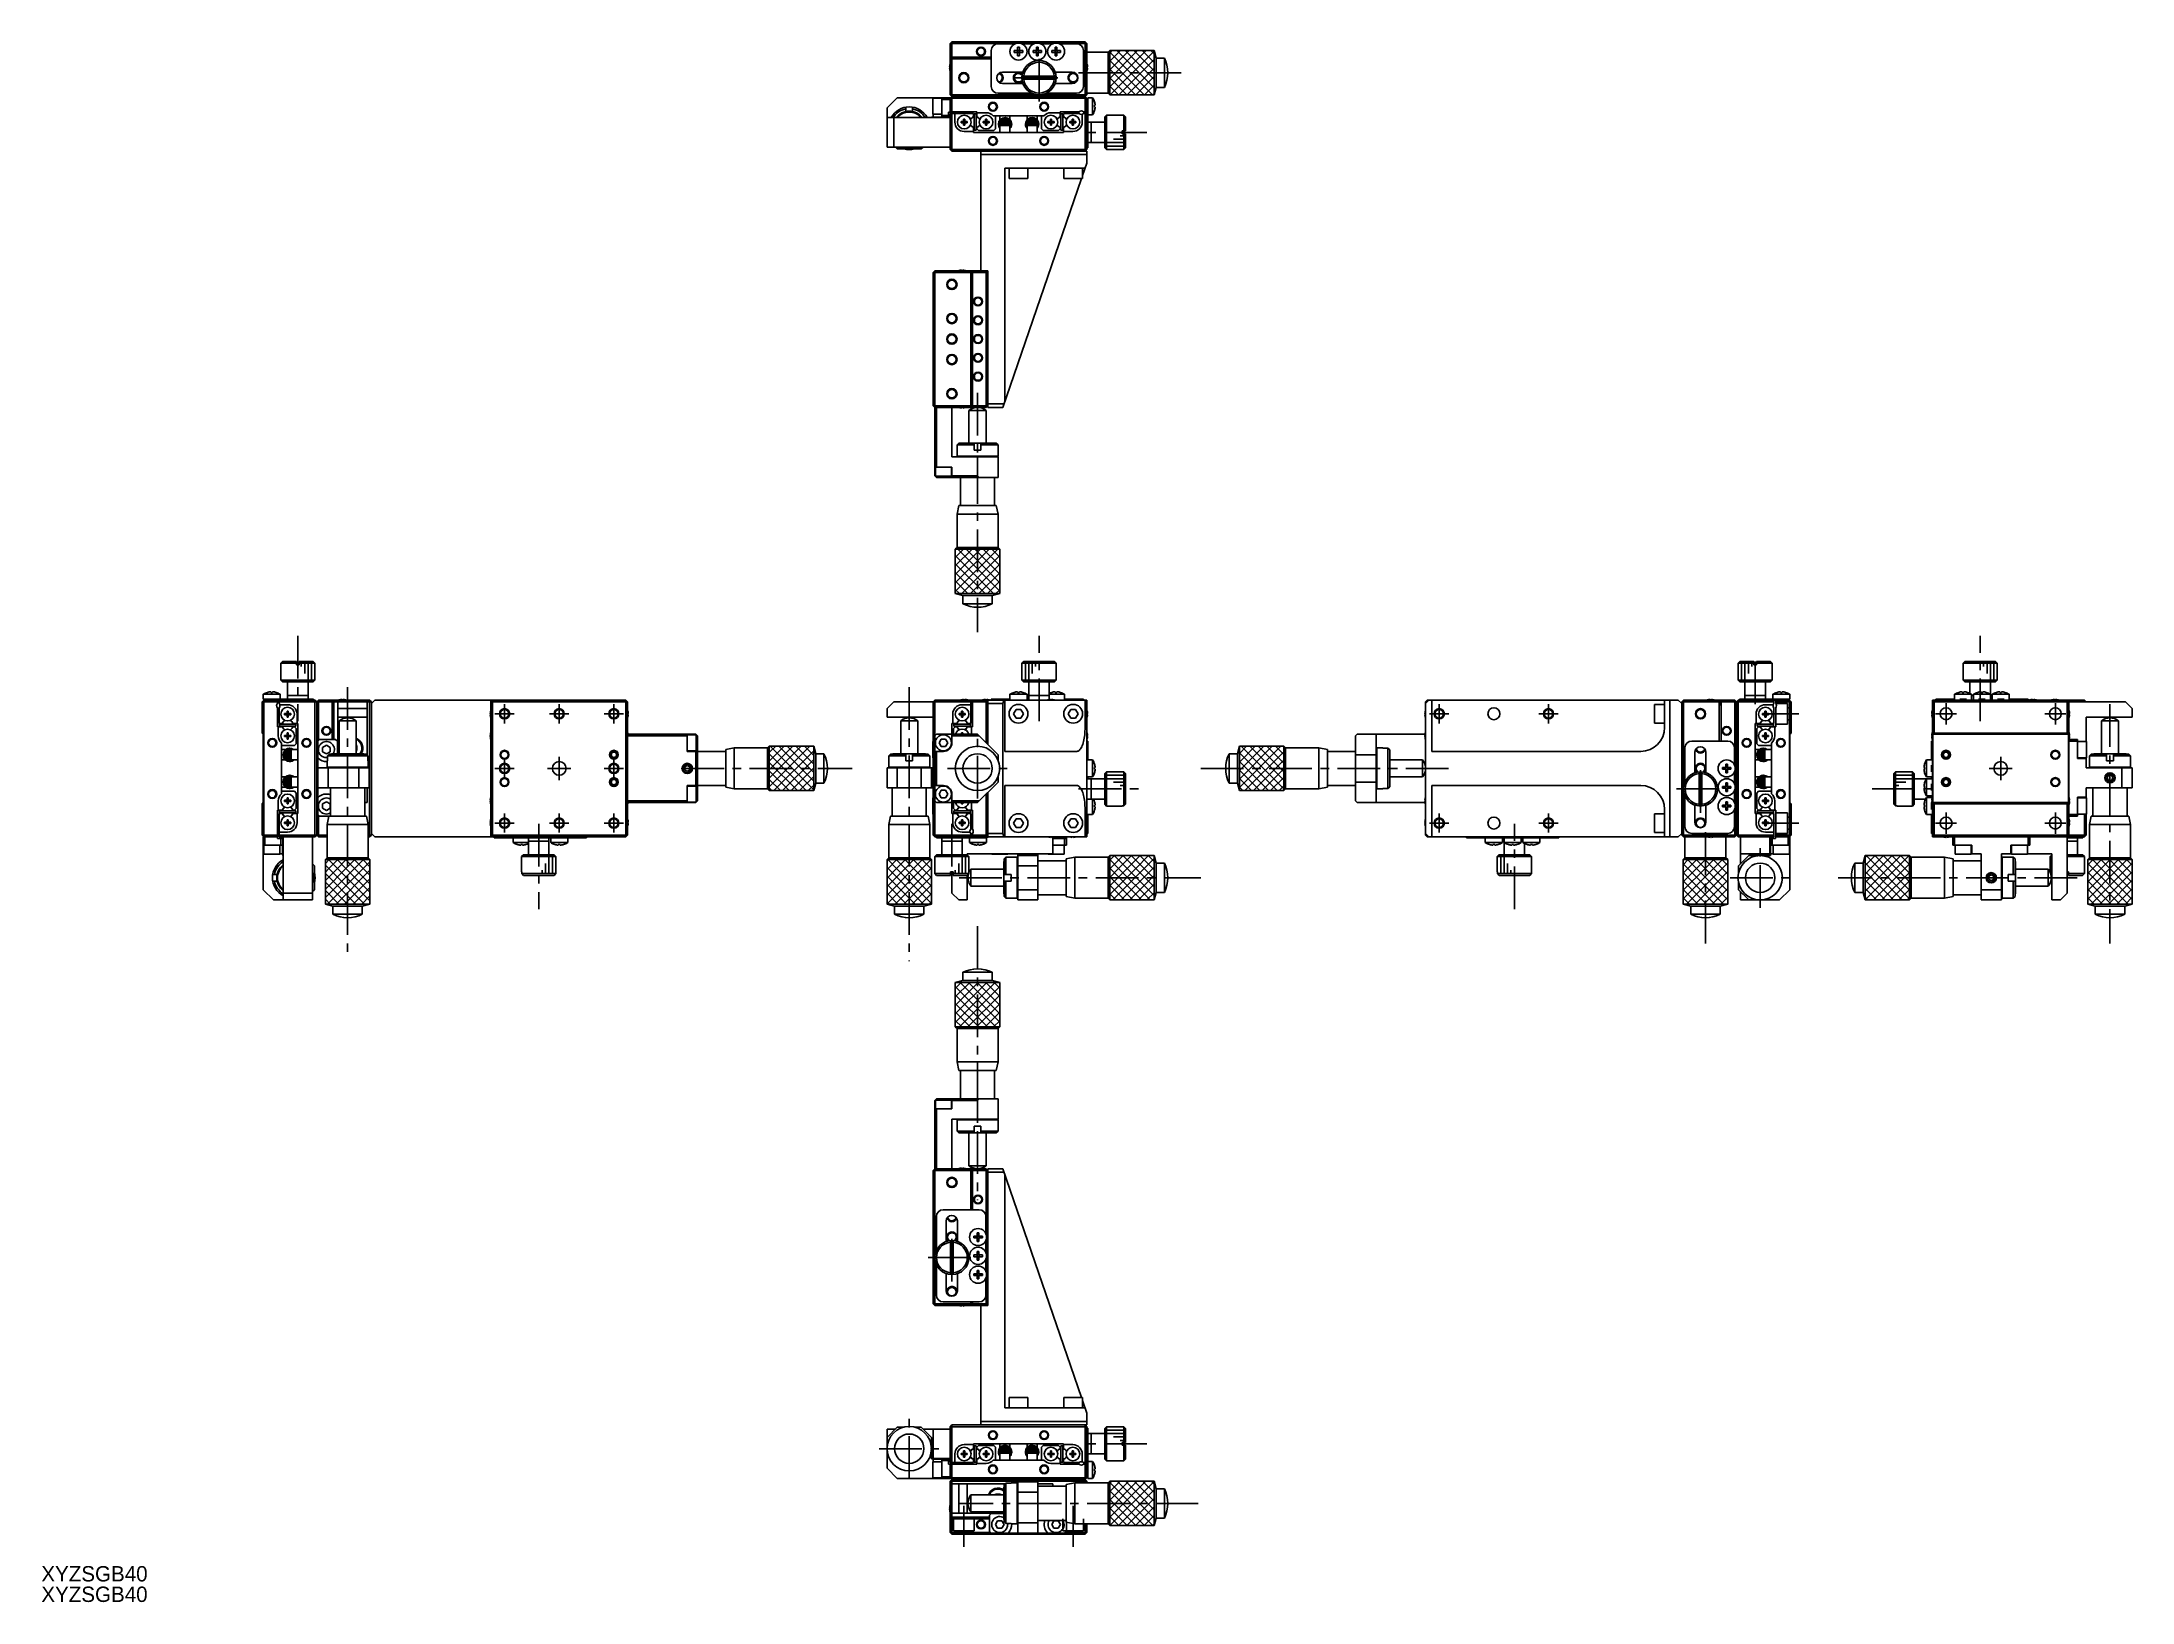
# Model space of a CAD drawing. Extents: x -214 to 398, y -1 to 455.
import ezdxf

# ---------------------------------------------------------------- set-up
doc = ezdxf.new("R2010")
doc.units = 0
doc.header["$LTSCALE"] = 10
doc.linetypes.add('CENTER', pattern=[2, 1.25, -0.25, 0.25, -0.25])
doc.linetypes.add('DASHED', pattern=[3.5, 2, -1.5])
doc.layers.get('0').update_dxf_attribs({"linetype": 'CONTINUOUS'})
doc.layers.add('CENTER', color=1, linetype='CENTER')
doc.styles.get("Standard").update_dxf_attribs({"font": 'FGP教科書体NT-M'})

msp = doc.modelspace()

# ---------------------------------------------------------------- texts
at = {"color": 7}
for p in [(-214.51908, 4.769524), (-214.51908, -1.230476)]:
    msp.add_text('XYZSGB40', height=4.5, dxfattribs=at).set_placement(p)

# ---------------------------------------------------------------- linework, layer by layer
at = {"color": 7, "linetype": 'CONTINUOUS'}
for p, q in [((51.55316, 454.928505), (52.05316, 455.428505)), ((51.55316, 439.928505), (51.55316, 454.928505)), ((51.80316, 455.178505), (52.05316, 454.928505)), ((52.05316, 455.428505), (91.05316, 455.428505)), ((52.05316, 454.928505), (52.05316, 450.928505)), ((70.700224, 454.928505), (52.05316, 454.928505)), ((63.55316, 442.378505), (63.55316, 452.878505)), ((65.55316, 454.878505), (70.573364, 454.878505)), ((71.29316, 453.837094), (71.81316, 453.837094)), ((71.29316, 452.838505), (71.29316, 453.837094)), ((71.29316, 452.87988), (71.81316, 452.87988)), ((71.81316, 453.837094), (71.81316, 452.838505)), ((76.200224, 454.928505), (72.406096, 454.928505)), ((72.532956, 454.878505), (76.073364, 454.878505)), ((76.79316, 453.837094), (77.31316, 453.837094)), ((76.79316, 452.838505), (76.79316, 453.837094)), ((76.79316, 452.87988), (77.31316, 452.87988)), ((77.31316, 453.837094), (77.31316, 452.838505)), ((81.700224, 454.928505), (77.906096, 454.928505)), ((78.032956, 454.878505), (81.573364, 454.878505)), ((82.29316, 453.837094), (82.81316, 453.837094)), ((82.29316, 452.838505), (82.29316, 453.837094)), ((82.29316, 452.87988), (82.81316, 452.87988)), ((82.81316, 453.837094), (82.81316, 452.838505)), ((91.05316, 454.928505), (83.406096, 454.928505)), ((83.532956, 454.878505), (88.55316, 454.878505)), ((90.55316, 452.878505), (90.55316, 442.378505)), ((91.05316, 455.428505), (91.55316, 454.928505)), ((91.05316, 454.928505), (91.30316, 455.178505)), ((91.05316, 450.928505), (91.05316, 454.928505)), ((91.55316, 439.928505), (91.55316, 454.928505)), ((98.253166, 452.878504), (97.753164, 452.378501)), ((98.253166, 452.878504), (98.253166, 439.878506)), ((111.253167, 452.878504), (98.253166, 452.878504)), ((111.253167, 452.878504), (98.253166, 452.878504)), ((98.253166, 452.878504), (98.253166, 439.878506)), ((111.253167, 452.878504), (111.253167, 439.878506)), ((111.842655, 450.678505), (111.253167, 452.878504)), ((111.253167, 439.878506), (111.253167, 452.878504)), ((51.363301, 448.108505), (51.483639, 448.108505)), ((51.483639, 447.748505), (51.363301, 447.748505)), ((51.479016, 448.817121), (51.483639, 448.814866)), ((51.483639, 447.042143), (51.479016, 447.039889)), ((51.483639, 448.108505), (51.483639, 447.748505)), ((51.55316, 450.928505), (63.55316, 450.928505)), ((52.95316, 450.678505), (51.55316, 450.678505)), ((63.55316, 450.428505), (51.55316, 450.428505)), ((52.05316, 439.428505), (52.05316, 450.428505)), ((52.95316, 450.428505), (52.95316, 450.678505)), ((70.294571, 452.318505), (70.294571, 452.838505)), ((70.294571, 452.838505), (71.29316, 452.838505)), ((71.29316, 452.318505), (70.294571, 452.318505)), ((71.251785, 452.318505), (71.251785, 452.838505)), ((71.29316, 451.319915), (71.29316, 452.318505)), ((71.81316, 452.27713), (71.29316, 452.27713)), ((71.81316, 451.319915), (71.29316, 451.319915)), ((71.81316, 452.838505), (72.81175, 452.838505)), ((71.81316, 452.318505), (71.81316, 451.319915)), ((72.81175, 452.318505), (71.81316, 452.318505)), ((71.854535, 452.838505), (71.854535, 452.318505)), ((72.81175, 452.838505), (72.81175, 452.318505)), ((75.794571, 452.318505), (75.794571, 452.838505)), ((75.794571, 452.838505), (76.79316, 452.838505)), ((76.79316, 452.318505), (75.794571, 452.318505)), ((76.751785, 452.318505), (76.751785, 452.838505)), ((76.79316, 451.319915), (76.79316, 452.318505)), ((77.31316, 452.27713), (76.79316, 452.27713)), ((77.31316, 451.319915), (76.79316, 451.319915)), ((77.31316, 452.838505), (78.31175, 452.838505)), ((77.31316, 452.318505), (77.31316, 451.319915)), ((78.31175, 452.318505), (77.31316, 452.318505)), ((77.354535, 452.838505), (77.354535, 452.318505)), ((78.31175, 452.838505), (78.31175, 452.318505)), ((81.294571, 452.318505), (81.294571, 452.838505)), ((81.294571, 452.838505), (82.29316, 452.838505)), ((82.29316, 452.318505), (81.294571, 452.318505)), ((82.251785, 452.318505), (82.251785, 452.838505)), ((82.29316, 451.319915), (82.29316, 452.318505)), ((82.81316, 452.27713), (82.29316, 452.27713)), ((82.81316, 451.319915), (82.29316, 451.319915)), ((82.81316, 452.838505), (83.81175, 452.838505)), ((82.81316, 452.318505), (82.81316, 451.319915)), ((83.81175, 452.318505), (82.81316, 452.318505)), ((82.854535, 452.838505), (82.854535, 452.318505)), ((83.81175, 452.838505), (83.81175, 452.318505)), ((91.55316, 450.928505), (90.55316, 450.928505)), ((90.55316, 450.678505), (91.55316, 450.678505)), ((90.55316, 450.428505), (91.55316, 450.428505)), ((91.05316, 450.428505), (91.05316, 439.428505)), ((97.753164, 452.378501), (91.55316, 452.378501)), ((91.622682, 448.814866), (91.627304, 448.817121)), ((91.622682, 448.108505), (91.743019, 448.108505)), ((91.622682, 447.748505), (91.622682, 448.108505)), ((91.743019, 447.748505), (91.622682, 447.748505)), ((91.627304, 447.039889), (91.622682, 447.042143)), ((97.753164, 452.378501), (97.753164, 440.378509)), ((111.842655, 450.678505), (111.842655, 442.078505)), ((114.253166, 450.678505), (111.842655, 450.678505)), ((114.253166, 450.678505), (114.253166, 442.078505)), ((66.85316, 446.528505), (72.816073, 446.528505)), ((72.851033, 443.228505), (66.85316, 443.228505)), ((82.537135, 445.328505), (72.569186, 445.328505)), ((72.569186, 444.528505), (82.537135, 444.528505)), ((87.25316, 443.228505), (82.255288, 443.228505)), ((82.290248, 446.528505), (87.25316, 446.528505)), ((111.253167, 439.878506), (111.842655, 442.078505)), ((111.842655, 442.078505), (114.253166, 442.078505)), ((36.05316, 439.078505), (33.05316, 436.078505)), ((33.05316, 424.628505), (33.05316, 436.078505)), ((36.05316, 439.078505), (51.55316, 439.078505)), ((38.55316, 436.294585), (38.55316, 435.022049)), ((40.55316, 435.022049), (40.55316, 436.294585)), ((46.45316, 438.928505), (46.45316, 434.228505)), ((49.05316, 438.928505), (46.45316, 438.928505)), ((46.55316, 438.928505), (46.55316, 439.078505)), ((49.05316, 439.009326), (46.55316, 439.009326)), ((49.05316, 439.078505), (49.05316, 433.378505)), ((51.55316, 438.578505), (49.05316, 438.578505)), ((51.05316, 434.878505), (51.55316, 434.878505)), ((51.05316, 433.378505), (51.05316, 434.878505)), ((52.05316, 439.428505), (51.55316, 439.928505)), ((91.55316, 439.928505), (51.55316, 439.928505)), ((52.05316, 439.428505), (51.55316, 438.928505)), ((51.55316, 434.878505), (51.55316, 439.078505)), ((59.35316, 434.928505), (51.55316, 434.928505)), ((51.80316, 439.178505), (52.05316, 438.928505)), ((91.05316, 439.428505), (52.05316, 439.428505)), ((52.05316, 438.928505), (52.05316, 434.928505)), ((91.05316, 438.928505), (52.05316, 438.928505)), ((59.35316, 434.928505), (59.35316, 433.479311)), ((62.05316, 434.678505), (59.35316, 434.678505)), ((61.55316, 439.078505), (61.20316, 439.428505)), ((61.55316, 439.078505), (81.55316, 439.078505)), ((75.480119, 440.378505), (65.55316, 440.378505)), ((88.55316, 440.378505), (79.626202, 440.378505)), ((83.75316, 434.678505), (81.05316, 434.678505)), ((81.90316, 439.428505), (81.55316, 439.078505)), ((83.75316, 434.928505), (89.291723, 434.928505)), ((83.75316, 433.479311), (83.75316, 434.928505)), ((91.55316, 434.928505), (90.614598, 434.928505)), ((91.55316, 439.928505), (91.05316, 439.428505)), ((91.05316, 439.428505), (91.55316, 438.928505)), ((91.05316, 438.928505), (91.30316, 439.178505)), ((91.05316, 434.928505), (91.05316, 438.928505)), ((91.55316, 440.378509), (97.753164, 440.378509)), ((91.55316, 438.928505), (91.55316, 423.928505)), ((91.55316, 438.878505), (91.85316, 438.878505)), ((93.244818, 439.078505), (91.85316, 439.078505)), ((91.85316, 424.378505), (91.85316, 439.078505)), ((93.244818, 439.078505), (93.244818, 434.078505)), ((93.815741, 437.837094), (93.822596, 437.840438)), ((93.815741, 436.318505), (93.815741, 436.838505)), ((93.815741, 436.838505), (93.988113, 436.838505)), ((93.988113, 436.318505), (93.815741, 436.318505)), ((93.822596, 435.316572), (93.815741, 435.319915)), ((97.753164, 440.378509), (98.253166, 439.878506)), ((98.253166, 439.878506), (111.253167, 439.878506)), ((98.253166, 439.878506), (111.253167, 439.878506)), ((33.05316, 433.228505), (51.55316, 433.228505)), ((35.05316, 433.228505), (35.05316, 424.628505)), ((46.05316, 433.228505), (46.05316, 433.378505)), ((46.05316, 433.378505), (51.05316, 433.378505)), ((46.45316, 434.228505), (49.05316, 434.228505)), ((46.55316, 433.378505), (46.55316, 434.228505)), ((46.55316, 433.418769), (49.05316, 433.418769)), ((49.05316, 433.878505), (51.05316, 433.878505)), ((58.35316, 434.428505), (51.55316, 434.428505)), ((51.55316, 423.928505), (51.55316, 434.428505)), ((52.05316, 423.428505), (52.05316, 434.428505)), ((52.90316, 431.928505), (52.90316, 434.428505)), ((54.766799, 432.108505), (55.47316, 432.108505)), ((54.766799, 431.748505), (54.766799, 432.108505)), ((54.766799, 431.748505), (55.47316, 431.748505)), ((55.47316, 432.814866), (55.83316, 432.814866)), ((55.47316, 432.108505), (55.47316, 432.814866)), ((55.483532, 432.098133), (55.47316, 432.108505)), ((55.483532, 431.758877), (55.47316, 431.748505)), ((55.47316, 431.042143), (55.47316, 431.748505)), ((55.83316, 431.042143), (55.47316, 431.042143)), ((55.483532, 432.098133), (55.822788, 432.098133)), ((55.483532, 431.758877), (55.483532, 432.098133)), ((55.822788, 431.758877), (55.483532, 431.758877)), ((58.35316, 429.178505), (55.65316, 429.178505)), ((55.822788, 432.098133), (55.83316, 432.108505)), ((55.822788, 432.098133), (55.822788, 431.758877)), ((55.822788, 431.758877), (55.83316, 431.748505)), ((55.83316, 432.814866), (55.83316, 432.108505)), ((55.83316, 432.108505), (56.539522, 432.108505)), ((55.83316, 431.748505), (55.83316, 431.042143)), ((56.539522, 431.748505), (55.83316, 431.748505)), ((56.539522, 432.108505), (56.539522, 431.748505)), ((58.093065, 433.329145), (58.35316, 433.479311)), ((58.35316, 430.377699), (58.093065, 430.527865)), ((58.35316, 433.479311), (58.35316, 434.428505)), ((58.35316, 428.928505), (58.35316, 430.377699)), ((84.75316, 428.928505), (58.35316, 428.928505)), ((58.55316, 434.328505), (59.15316, 434.328505)), ((58.55316, 434.328505), (58.55316, 429.528505)), ((58.55316, 429.528505), (59.15316, 429.528505)), ((59.15316, 429.528505), (59.15316, 434.328505)), ((59.613255, 433.329145), (59.35316, 433.479311)), ((59.35316, 430.377699), (59.613255, 430.527865)), ((59.35316, 430.377699), (59.35316, 429.928505)), ((59.35316, 429.928505), (59.85316, 429.428505)), ((59.85316, 429.428505), (64.35316, 429.428505)), ((61.166799, 432.108505), (61.87316, 432.108505)), ((61.166799, 431.748505), (61.166799, 432.108505)), ((61.166799, 431.748505), (61.87316, 431.748505)), ((61.87316, 432.814866), (62.23316, 432.814866)), ((61.87316, 432.108505), (61.87316, 432.814866)), ((61.883532, 432.098133), (61.87316, 432.108505)), ((61.883532, 431.758877), (61.87316, 431.748505)), ((61.87316, 431.042143), (61.87316, 431.748505)), ((62.23316, 431.042143), (61.87316, 431.042143)), ((61.883532, 432.098133), (62.222788, 432.098133)), ((61.883532, 431.758877), (61.883532, 432.098133)), ((62.222788, 431.758877), (61.883532, 431.758877)), ((62.222788, 432.098133), (62.23316, 432.108505)), ((62.222788, 432.098133), (62.222788, 431.758877)), ((62.222788, 431.758877), (62.23316, 431.748505)), ((62.23316, 432.814866), (62.23316, 432.108505)), ((62.23316, 432.108505), (62.939522, 432.108505)), ((62.23316, 431.748505), (62.23316, 431.042143)), ((62.939522, 431.748505), (62.23316, 431.748505)), ((62.939522, 432.108505), (62.939522, 431.748505)), ((78.974098, 433.728505), (64.132223, 433.728505)), ((64.35316, 429.428505), (64.85316, 429.928505)), ((64.85316, 429.928505), (64.85316, 433.728505)), ((65.651561, 431.296492), (65.785093, 430.612565)), ((65.751076, 430.845658), (65.751048, 430.811237)), ((65.751048, 430.811237), (65.752743, 430.77686)), ((65.752826, 430.880039), (65.751076, 430.845658)), ((65.752743, 430.77686), (65.756155, 430.74261)), ((65.756295, 430.914296), (65.752826, 430.880039)), ((65.756155, 430.74261), (65.761277, 430.708572)), ((65.761475, 430.948346), (65.756295, 430.914296)), ((65.761277, 430.708572), (65.768095, 430.674827)), ((65.768354, 430.982106), (65.761475, 430.948346)), ((65.768095, 430.674827), (65.776595, 430.641459)), ((65.776916, 431.015492), (65.768354, 430.982106)), ((65.776595, 430.641459), (65.786754, 430.608547)), ((65.787141, 431.048423), (65.776916, 431.015492)), ((65.786754, 430.608547), (65.798549, 430.576174)), ((65.799006, 431.080818), (65.787141, 431.048423)), ((65.798549, 430.576174), (65.805799, 430.558448)), ((65.812481, 431.112597), (65.799006, 431.080818)), ((65.805445, 430.560129), (65.806098, 430.55787)), ((65.806098, 430.55787), (65.807922, 430.556115)), ((65.806841, 430.558991), (66.05307, 430.137329)), ((65.807922, 430.556115), (65.810906, 430.554873)), ((65.810737, 430.549901), (66.053165, 430.622531)), ((65.810906, 430.554873), (65.815031, 430.554153)), ((65.8181, 431.124669), (65.812481, 431.112597)), ((65.815031, 430.554153), (65.82027, 430.553959)), ((65.82027, 430.553959), (65.826591, 430.554293)), ((65.826591, 430.554293), (65.833952, 430.555153)), ((65.833952, 430.555153), (65.842308, 430.556533)), ((65.842308, 430.556533), (65.851604, 430.558424)), ((69.350082, 431.522023), (65.850082, 431.522023)), ((65.850082, 431.122023), (69.350082, 431.122023)), ((65.851604, 430.558424), (65.861782, 430.560814)), ((65.861782, 430.560814), (65.872776, 430.563689)), ((65.872776, 430.563689), (65.884516, 430.567029)), ((65.884516, 430.567029), (65.896928, 430.570813)), ((65.896928, 430.570813), (65.909933, 430.575018)), ((65.909933, 430.575018), (65.923447, 430.579616)), ((65.923447, 430.579616), (65.937384, 430.584578)), ((65.937384, 430.584578), (65.951656, 430.589873)), ((65.951656, 430.589873), (65.966172, 430.595466)), ((65.966172, 430.595466), (65.980838, 430.601322)), ((65.980838, 430.601322), (65.995562, 430.607405)), ((65.995562, 430.607405), (66.010249, 430.613674)), ((66.010249, 430.613674), (66.024806, 430.62009)), ((66.024806, 430.62009), (66.03914, 430.626612)), ((66.03914, 430.626612), (66.05316, 430.633199)), ((66.05316, 433.728505), (66.05316, 432.506519)), ((66.05316, 432.428505), (66.05316, 431.928505)), ((69.05316, 432.428505), (66.05316, 432.428505)), ((66.05316, 431.928505), (69.05316, 431.928505)), ((69.05316, 430.928505), (66.05316, 430.928505)), ((66.05316, 430.928505), (66.05316, 428.928505)), ((66.061899, 431.522045), (66.172773, 431.928652)), ((66.103776, 431.728505), (66.55316, 431.728505)), ((66.107477, 432.428505), (66.636645, 432.928505)), ((66.168988, 430.928528), (66.170375, 430.93218)), ((66.170375, 430.93218), (66.176079, 430.945858)), ((66.176079, 430.945858), (66.182471, 430.959225)), ((66.182471, 430.959225), (66.189532, 430.972247)), ((66.189532, 430.972247), (66.197241, 430.984892)), ((66.197241, 430.984892), (66.205575, 430.997129)), ((66.205575, 430.997129), (66.214512, 431.008928)), ((66.214512, 431.008928), (66.224025, 431.020261)), ((66.224025, 431.020261), (66.23409, 431.031101)), ((66.23409, 431.031101), (66.244678, 431.041424)), ((66.244678, 431.041424), (66.255762, 431.051206)), ((66.255762, 431.051206), (66.267313, 431.060426)), ((66.267313, 431.060426), (66.279301, 431.069063)), ((66.279301, 431.069063), (66.291695, 431.077098)), ((66.291695, 431.077098), (66.304464, 431.084515)), ((66.304464, 431.084515), (66.317577, 431.091298)), ((66.317577, 431.091298), (66.331002, 431.097432)), ((66.331002, 431.097432), (66.344705, 431.102906)), ((66.344705, 431.102906), (66.358654, 431.107708)), ((66.358654, 431.107708), (66.372817, 431.111828)), ((66.372817, 431.111828), (66.387159, 431.115259)), ((66.387159, 431.115259), (66.401646, 431.117993)), ((66.401646, 431.117993), (66.416246, 431.120026)), ((66.416246, 431.120026), (66.430924, 431.121354)), ((66.430924, 431.121354), (66.445646, 431.121974)), ((66.445646, 431.121974), (66.450969, 431.122023)), ((66.55316, 431.928505), (66.55316, 431.522023)), ((66.55316, 431.122023), (66.55316, 430.928505)), ((66.636645, 432.928505), (68.469675, 432.928505)), ((68.469675, 432.928505), (68.998844, 432.428505)), ((68.55316, 431.522023), (68.55316, 431.928505)), ((68.55316, 431.728505), (69.05316, 431.728505)), ((68.55316, 430.928505), (68.55316, 431.122023)), ((68.749195, 431.122023), (68.76315, 431.121696)), ((68.76315, 431.121696), (68.777844, 431.120662)), ((68.777844, 431.120662), (68.79247, 431.118922)), ((68.79247, 431.118922), (68.806994, 431.116481)), ((68.806994, 431.116481), (68.82138, 431.113345)), ((68.82138, 431.113345), (68.835597, 431.109518)), ((68.835597, 431.109518), (68.849611, 431.105011)), ((68.849611, 431.105011), (68.86339, 431.099832)), ((68.86339, 431.099832), (68.8769, 431.093993)), ((68.8769, 431.093993), (68.890111, 431.087505)), ((68.890111, 431.087505), (68.90299, 431.080383)), ((68.90299, 431.080383), (68.915507, 431.072642)), ((68.915507, 431.072642), (68.927631, 431.064297)), ((68.927631, 431.064297), (68.939333, 431.055368)), ((68.939333, 431.055368), (68.950583, 431.045872)), ((68.950583, 431.045872), (68.961352, 431.035832)), ((68.961352, 431.035832), (68.971614, 431.025269)), ((68.971614, 431.025269), (68.981342, 431.014207)), ((68.981342, 431.014207), (68.990508, 431.00267)), ((68.990508, 431.00267), (68.99909, 430.990686)), ((68.99909, 430.990686), (69.007063, 430.978282)), ((69.007063, 430.978282), (69.014404, 430.965487)), ((69.014404, 430.965487), (69.021093, 430.952333)), ((69.021093, 430.952333), (69.02711, 430.93885)), ((69.02711, 430.93885), (69.031177, 430.928528)), ((69.02769, 431.928695), (69.137982, 431.522027)), ((69.05316, 432.619635), (69.05316, 433.728505)), ((69.05316, 431.928505), (69.05316, 432.428505)), ((69.05316, 431.728505), (69.05316, 431.86268)), ((69.05316, 428.928505), (69.05316, 430.928505)), ((69.090586, 430.89341), (69.053394, 430.780739)), ((69.138284, 431.121931), (69.090586, 430.89341)), ((69.394719, 430.56013), (69.39363, 430.560581)), ((69.39395, 430.557691), (69.394365, 430.558448)), ((69.394365, 430.558448), (69.412385, 430.605521)), ((69.394365, 430.558448), (69.394719, 430.560129)), ((69.412539, 430.605472), (69.417106, 430.61986)), ((73.689474, 430.61785), (73.711955, 430.558448)), ((73.712051, 430.562732), (73.711602, 430.560129)), ((73.711955, 430.558448), (73.711602, 430.560129)), ((73.711603, 430.560127), (73.712805, 430.560629)), ((73.712371, 430.557691), (73.711955, 430.558448)), ((77.256238, 431.522023), (73.756238, 431.522023)), ((73.756238, 431.122023), (77.256238, 431.122023)), ((74.015655, 430.893686), (73.968032, 431.121964)), ((73.968345, 431.522077), (74.078587, 431.92859)), ((74.052822, 430.781019), (74.015655, 430.893686)), ((74.05316, 433.728505), (74.05316, 432.620339)), ((74.05316, 432.428505), (74.05316, 431.928505)), ((77.05316, 432.428505), (74.05316, 432.428505)), ((74.05316, 431.928505), (77.05316, 431.928505)), ((74.05316, 431.863021), (74.05316, 431.728505)), ((74.05316, 431.728505), (74.55316, 431.728505)), ((77.05316, 430.928505), (74.05316, 430.928505)), ((74.05316, 430.928505), (74.05316, 428.928505)), ((74.075144, 430.928528), (74.076531, 430.93218)), ((74.076531, 430.93218), (74.082236, 430.945858)), ((74.082236, 430.945858), (74.088628, 430.959225)), ((74.088628, 430.959225), (74.095688, 430.972247)), ((74.095688, 430.972247), (74.103397, 430.984892)), ((74.103397, 430.984892), (74.111731, 430.997129)), ((74.107477, 432.428505), (74.636645, 432.928505)), ((74.111731, 430.997129), (74.120668, 431.008928)), ((74.120668, 431.008928), (74.130181, 431.020261)), ((74.130181, 431.020261), (74.140246, 431.031101)), ((74.140246, 431.031101), (74.150835, 431.041424)), ((74.150835, 431.041424), (74.161919, 431.051206)), ((74.161919, 431.051206), (74.17347, 431.060426)), ((74.17347, 431.060426), (74.185457, 431.069063)), ((74.185457, 431.069063), (74.197851, 431.077098)), ((74.197851, 431.077098), (74.210621, 431.084515)), ((74.210621, 431.084515), (74.223733, 431.091298)), ((74.223733, 431.091298), (74.237158, 431.097432)), ((74.237158, 431.097432), (74.250861, 431.102906)), ((74.250861, 431.102906), (74.264811, 431.107708)), ((74.264811, 431.107708), (74.278973, 431.111828)), ((74.278973, 431.111828), (74.293315, 431.115259)), ((74.293315, 431.115259), (74.307803, 431.117993)), ((74.307803, 431.117993), (74.322402, 431.120026)), ((74.322402, 431.120026), (74.33708, 431.121354)), ((74.33708, 431.121354), (74.351802, 431.121974)), ((74.351802, 431.121974), (74.357126, 431.122023)), ((74.55316, 431.928505), (74.55316, 431.522023)), ((74.55316, 431.122023), (74.55316, 430.928505)), ((74.636645, 432.928505), (76.469675, 432.928505)), ((76.469675, 432.928505), (76.998844, 432.428505)), ((76.55316, 431.522023), (76.55316, 431.928505)), ((76.55316, 431.728505), (77.00299, 431.728505)), ((76.55316, 430.928505), (76.55316, 431.122023)), ((76.655351, 431.122023), (76.669306, 431.121696)), ((76.669306, 431.121696), (76.684001, 431.120662)), ((76.684001, 431.120662), (76.698627, 431.118922)), ((76.698627, 431.118922), (76.71315, 431.116481)), ((76.71315, 431.116481), (76.727536, 431.113345)), ((76.727536, 431.113345), (76.741753, 431.109518)), ((76.741753, 431.109518), (76.755767, 431.105011)), ((76.755767, 431.105011), (76.769546, 431.099832)), ((76.769546, 431.099832), (76.783056, 431.093993)), ((76.783056, 431.093993), (76.796267, 431.087505)), ((76.796267, 431.087505), (76.809146, 431.080383)), ((76.809146, 431.080383), (76.821663, 431.072642)), ((76.821663, 431.072642), (76.833788, 431.064297)), ((76.833788, 431.064297), (76.845489, 431.055368)), ((76.845489, 431.055368), (76.856739, 431.045872)), ((76.856739, 431.045872), (76.867509, 431.035832)), ((76.867509, 431.035832), (76.877771, 431.025269)), ((76.877771, 431.025269), (76.887498, 431.014207)), ((76.887498, 431.014207), (76.896665, 431.00267)), ((76.896665, 431.00267), (76.905246, 430.990686)), ((76.905246, 430.990686), (76.913219, 430.978282)), ((76.913219, 430.978282), (76.92056, 430.965487)), ((76.92056, 430.965487), (76.927249, 430.952333)), ((76.927249, 430.952333), (76.933266, 430.93885)), ((76.933266, 430.93885), (76.937333, 430.928528)), ((76.933554, 431.928637), (77.044418, 431.522074)), ((77.295583, 430.549901), (77.053156, 430.622531)), ((77.05316, 432.506939), (77.05316, 433.728505)), ((77.05316, 431.928505), (77.05316, 432.428505)), ((77.05316, 428.928505), (77.05316, 430.928505)), ((77.066791, 430.626792), (77.05316, 430.633199)), ((77.053181, 430.137237), (77.299479, 430.558991)), ((77.080722, 430.620445), (77.066791, 430.626792)), ((77.094869, 430.614196), (77.080722, 430.620445)), ((77.109146, 430.608083), (77.094869, 430.614196)), ((77.123466, 430.602143), (77.109146, 430.608083)), ((77.137745, 430.596412), (77.123466, 430.602143)), ((77.151896, 430.590924), (77.137745, 430.596412)), ((77.165833, 430.585711), (77.151896, 430.590924)), ((77.179472, 430.580807), (77.165833, 430.585711)), ((77.192731, 430.57624), (77.179472, 430.580807)), ((77.205531, 430.572037), (77.192731, 430.57624)), ((77.217793, 430.568225), (77.205531, 430.572037)), ((77.229444, 430.564826), (77.217793, 430.568225)), ((77.240414, 430.561861), (77.229444, 430.564826)), ((77.250636, 430.559347), (77.240414, 430.561861)), ((77.260049, 430.5573), (77.250636, 430.559347)), ((77.268596, 430.555732), (77.260049, 430.5573)), ((77.276226, 430.554652), (77.268596, 430.555732)), ((77.282892, 430.554067), (77.276226, 430.554652)), ((77.288554, 430.553981), (77.282892, 430.554067)), ((77.302243, 431.093306), (77.288244, 431.12462)), ((77.293179, 430.554394), (77.288554, 430.553981)), ((77.296737, 430.555304), (77.293179, 430.554394)), ((77.295271, 430.549273), (77.454777, 431.297746)), ((77.299209, 430.556704), (77.296737, 430.555304)), ((77.300578, 430.558588), (77.299209, 430.556704)), ((77.300522, 430.558448), (77.31259, 430.588799)), ((77.31473, 431.061171), (77.302243, 431.093306)), ((77.31259, 430.588799), (77.323754, 430.621415)), ((77.325591, 431.028466), (77.31473, 431.061171)), ((77.323754, 430.621415), (77.333269, 430.654535)), ((77.334803, 430.995272), (77.325591, 431.028466)), ((77.333269, 430.654535), (77.341113, 430.688078)), ((77.342341, 430.961669), (77.334803, 430.995272)), ((77.341113, 430.688078), (77.347266, 430.721961)), ((77.348189, 430.927739), (77.342341, 430.961669)), ((77.347266, 430.721961), (77.351716, 430.756101)), ((77.352332, 430.893566), (77.348189, 430.927739)), ((77.351716, 430.756101), (77.354452, 430.790416)), ((77.35476, 430.859232), (77.352332, 430.893566)), ((77.354452, 430.790416), (77.355467, 430.82482)), ((77.355467, 430.82482), (77.35476, 430.859232)), ((78.25316, 433.728505), (78.25316, 429.928505)), ((78.25316, 429.928505), (78.75316, 429.428505)), ((78.75316, 429.428505), (83.25316, 429.428505)), ((80.166799, 432.108505), (80.87316, 432.108505)), ((80.166799, 431.748505), (80.166799, 432.108505)), ((80.166799, 431.748505), (80.87316, 431.748505)), ((80.87316, 432.814866), (81.23316, 432.814866)), ((80.87316, 432.108505), (80.87316, 432.814866)), ((80.883532, 432.098133), (80.87316, 432.108505)), ((80.883532, 431.758877), (80.87316, 431.748505)), ((80.87316, 431.042143), (80.87316, 431.748505)), ((81.23316, 431.042143), (80.87316, 431.042143)), ((80.883532, 432.098133), (81.222788, 432.098133)), ((80.883532, 431.758877), (80.883532, 432.098133)), ((81.222788, 431.758877), (80.883532, 431.758877)), ((81.222788, 432.098133), (81.23316, 432.108505)), ((81.222788, 432.098133), (81.222788, 431.758877)), ((81.222788, 431.758877), (81.23316, 431.748505)), ((81.23316, 432.814866), (81.23316, 432.108505)), ((81.23316, 432.108505), (81.939522, 432.108505)), ((81.23316, 431.748505), (81.23316, 431.042143)), ((81.939522, 431.748505), (81.23316, 431.748505)), ((81.939522, 432.108505), (81.939522, 431.748505)), ((83.25316, 429.428505), (83.75316, 429.928505)), ((83.493065, 433.329145), (83.75316, 433.479311)), ((83.75316, 430.377699), (83.493065, 430.527865)), ((83.75316, 429.928505), (83.75316, 430.377699)), ((83.95316, 434.328505), (83.95316, 429.528505)), ((84.55316, 434.328505), (83.95316, 434.328505)), ((84.55316, 429.528505), (83.95316, 429.528505)), ((84.55316, 429.528505), (84.55316, 434.328505)), ((84.75316, 434.428505), (84.75316, 433.479311)), ((89.291723, 434.428505), (84.75316, 434.428505)), ((85.013255, 433.329145), (84.75316, 433.479311)), ((84.75316, 430.377699), (85.013255, 430.527865)), ((84.75316, 430.377699), (84.75316, 428.928505)), ((87.45316, 429.178505), (84.75316, 429.178505)), ((86.566799, 432.108505), (87.27316, 432.108505)), ((86.566799, 431.748505), (86.566799, 432.108505)), ((86.566799, 431.748505), (87.27316, 431.748505)), ((87.27316, 432.814866), (87.63316, 432.814866)), ((87.27316, 432.108505), (87.27316, 432.814866)), ((87.283532, 432.098133), (87.27316, 432.108505)), ((87.283532, 431.758877), (87.27316, 431.748505)), ((87.27316, 431.042143), (87.27316, 431.748505)), ((87.63316, 431.042143), (87.27316, 431.042143)), ((87.283532, 432.098133), (87.622788, 432.098133)), ((87.283532, 431.758877), (87.283532, 432.098133)), ((87.622788, 431.758877), (87.283532, 431.758877)), ((87.622788, 432.098133), (87.63316, 432.108505)), ((87.622788, 432.098133), (87.622788, 431.758877)), ((87.622788, 431.758877), (87.63316, 431.748505)), ((87.63316, 432.814866), (87.63316, 432.108505)), ((87.63316, 432.108505), (88.339522, 432.108505)), ((87.63316, 431.748505), (87.63316, 431.042143)), ((88.339522, 431.748505), (87.63316, 431.748505)), ((88.339522, 432.108505), (88.339522, 431.748505)), ((90.20316, 434.210259), (90.20316, 431.928505)), ((90.614598, 434.428505), (91.55316, 434.428505)), ((91.05316, 423.428505), (91.05316, 434.428505)), ((91.85316, 434.078505), (93.244818, 434.078505)), ((96.85316, 431.928505), (91.85316, 431.928505)), ((92.85316, 425.928505), (92.85316, 431.928505)), ((97.35316, 433.928505), (96.85316, 433.428505)), ((96.85316, 424.428505), (96.85316, 433.428505)), ((102.35316, 433.928505), (97.35316, 433.928505)), ((97.35316, 433.928505), (97.35316, 423.928505)), ((101.85316, 429.328505), (101.85316, 428.528505)), ((102.85316, 429.328505), (101.85316, 429.328505)), ((101.85316, 428.528505), (102.85316, 428.528505)), ((102.35316, 429.328505), (102.35316, 433.928505)), ((102.85316, 433.428505), (102.35316, 433.928505)), ((102.35316, 423.928505), (102.35316, 428.528505)), ((102.85316, 433.428505), (102.85316, 429.328505)), ((102.85316, 428.528505), (102.85316, 424.428505)), ((51.55316, 424.628505), (33.05316, 424.628505)), ((35.50316, 424.628505), (36.05316, 424.078505)), ((36.05316, 424.078505), (43.05316, 424.078505)), ((38.55316, 424.628431), (38.55316, 424.462425)), ((40.55316, 424.462425), (40.55316, 424.628431)), ((43.05316, 424.078505), (43.60316, 424.628505)), ((52.05316, 423.428505), (51.55316, 423.928505)), ((91.55316, 423.928505), (51.55316, 423.928505)), ((91.55316, 423.428505), (52.05316, 423.428505)), ((60.55316, 388.428505), (60.55316, 423.428505)), ((91.55316, 422.428505), (60.55316, 422.428505)), ((91.05316, 423.428505), (91.55316, 423.928505)), ((91.85316, 424.378505), (91.55316, 424.378505)), ((91.55316, 423.428505), (91.55316, 419.928505)), ((91.85316, 425.928505), (96.85316, 425.928505)), ((96.85316, 424.428505), (97.35316, 423.928505)), ((97.35316, 423.928505), (102.35316, 423.928505)), ((102.35316, 423.928505), (102.85316, 424.428505)), ((91.036669, 418.428505), (67.55316, 418.428505)), ((67.55316, 418.428505), (67.55316, 350.227444)), ((68.80316, 418.428505), (68.80316, 415.428505)), ((74.30316, 415.428505), (74.30316, 418.428505)), ((84.80316, 418.428505), (84.80316, 415.428505)), ((90.30316, 416.298241), (91.553161, 419.928505)), ((90.30316, 415.428505), (90.30316, 418.428505)), ((90.003686, 415.428505), (66.933736, 348.428505)), ((68.80316, 415.428505), (74.30316, 415.428505)), ((84.80316, 415.428505), (90.30316, 415.428505)), ((47.05316, 388.428505), (46.55316, 387.928505)), ((46.55316, 348.928505), (46.55316, 387.928505)), ((57.55316, 387.928505), (46.55316, 387.928505)), ((47.05316, 388.428505), (62.55316, 388.428505)), ((47.05316, 328.428505), (47.05316, 388.428505)), ((54.166799, 388.498027), (54.164544, 388.502649)), ((54.87316, 388.498027), (54.87316, 388.618364)), ((55.23316, 388.498027), (54.87316, 388.498027)), ((55.23316, 388.618364), (55.23316, 388.498027)), ((55.941776, 388.502649), (55.939522, 388.498027)), ((57.55316, 388.428505), (57.55316, 348.428505)), ((57.80316, 387.028505), (57.55316, 387.028505)), ((57.80316, 388.428505), (57.80316, 387.028505)), ((58.05316, 348.428505), (58.05316, 388.428505)), ((62.05316, 387.928505), (58.05316, 387.928505)), ((62.05316, 388.428505), (62.55316, 387.928505)), ((62.30316, 388.178505), (62.05316, 387.928505)), ((62.05316, 348.928505), (62.05316, 387.928505)), ((62.55316, 348.428505), (62.55316, 388.428505)), ((52.545043, 373.279668), (52.553075, 373.268405)), ((46.55316, 348.928505), (47.05316, 348.428505)), ((46.55316, 348.928505), (57.55316, 348.928505)), ((57.80316, 349.828505), (57.55316, 349.828505)), ((57.80316, 348.428505), (57.80316, 349.828505)), ((58.05316, 348.928505), (62.05316, 348.928505)), ((62.05316, 348.928505), (62.30316, 348.678505)), ((62.55316, 348.928505), (62.05316, 348.428505)), ((62.55316, 349.428505), (67.278064, 349.428505)), ((62.05316, 348.428505), (47.05316, 348.428505)), ((47.55316, 348.428505), (47.55316, 330.928505)), ((52.05316, 333.928505), (52.05316, 348.428505)), ((54.164544, 348.354361), (54.166799, 348.358983)), ((54.87316, 348.358983), (55.23316, 348.358983)), ((54.87316, 348.238646), (54.87316, 348.358983)), ((55.23316, 348.358983), (55.23316, 348.238646)), ((55.939522, 348.358983), (55.941776, 348.354361)), ((62.053156, 347.550996), (57.053164, 347.550996)), ((57.053164, 347.550996), (57.053164, 337.928505)), ((62.053156, 337.928505), (62.053156, 347.550996)), ((66.933736, 348.428505), (62.55316, 348.428505)), ((54.05316, 337.928505), (53.55316, 337.428505)), ((58.55316, 337.428505), (53.55316, 337.428505)), ((53.55316, 337.428505), (53.55316, 334.128505)), ((65.05316, 337.928505), (54.05316, 337.928505)), ((58.55316, 337.928505), (58.55316, 335.928505)), ((60.55316, 335.928505), (60.55316, 337.928505)), ((65.55316, 337.428505), (60.55316, 337.428505)), ((65.55316, 337.428505), (65.05316, 337.928505)), ((65.55316, 334.128505), (65.55316, 337.428505)), ((52.05316, 330.928505), (47.05316, 330.928505)), ((47.20316, 330.928505), (47.20316, 328.328505)), ((51.90316, 328.328505), (51.90316, 330.928505)), ((65.55316, 333.928505), (52.05316, 333.928505)), ((52.05316, 327.928505), (52.05316, 330.928505)), ((53.55316, 334.128505), (53.75316, 333.928505)), ((53.55316, 334.128505), (65.55316, 334.128505)), ((58.55316, 335.928505), (60.55316, 335.928505)), ((59.55316, 328.428505), (59.55316, 333.928505)), ((65.35316, 333.928505), (65.55316, 334.128505)), ((65.55316, 333.928505), (65.55316, 327.928505)), ((47.05316, 328.428505), (47.55316, 327.928505)), ((47.20316, 328.328505), (51.90316, 328.328505)), ((65.55316, 327.928505), (47.55316, 327.928505)), ((52.05316, 328.428505), (59.55316, 328.428505)), ((54.55316, 327.928505), (54.55316, 319.678505)), ((59.55316, 328.428505), (60.05316, 327.928505)), ((64.55316, 319.678505), (64.55316, 327.928505)), ((54.053163, 319.678505), (53.553164, 317.178506)), ((65.053157, 319.678505), (54.053163, 319.678505)), ((65.553156, 317.178506), (65.053157, 319.678505)), ((65.553156, 317.178506), (53.553164, 317.178506)), ((53.553164, 317.178506), (53.553164, 307.428501)), ((65.553156, 307.428501), (65.553156, 317.178506)), ((53.553164, 307.428501), (53.053161, 306.928499)), ((66.053159, 306.928499), (53.053161, 306.928499)), ((53.053161, 306.928499), (53.053161, 293.928498)), ((53.053161, 306.928499), (53.053161, 293.928498)), ((66.053159, 306.928499), (53.053161, 306.928499)), ((65.553156, 307.428501), (53.553164, 307.428501)), ((66.053159, 306.928499), (65.553156, 307.428501)), ((66.053159, 293.928498), (66.053159, 306.928499)), ((66.053159, 293.928498), (66.053159, 306.928499)), ((66.053159, 293.928498), (53.053161, 293.928498)), ((53.053161, 293.928498), (55.25316, 293.33901)), ((53.053161, 293.928498), (66.053159, 293.928498)), ((63.85316, 293.33901), (66.053159, 293.928498)), ((63.85316, 293.33901), (55.25316, 293.33901)), ((55.25316, 293.33901), (55.25316, 290.928499)), ((63.85316, 290.928499), (55.25316, 290.928499)), ((63.85316, 290.928499), (63.85316, 293.33901)), ((-143.913727, 274.046626), (-144.413727, 273.546626)), ((-139.813727, 273.546626), (-144.413727, 273.546626)), ((-144.413727, 273.546626), (-144.413727, 268.546626)), ((-143.913727, 274.046626), (-139.813727, 274.046626)), ((-139.813727, 274.046626), (-139.813727, 273.046626)), ((-139.813727, 273.046626), (-139.013727, 273.046626)), ((-139.013727, 274.046626), (-134.913727, 274.046626)), ((-139.013727, 273.046626), (-139.013727, 274.046626)), ((-134.413727, 273.546626), (-139.013727, 273.546626)), ((-134.413727, 273.546626), (-134.913727, 274.046626)), ((-134.413727, 268.546626), (-134.413727, 273.546626)), ((72.55316, 273.046626), (72.569186, 273.046626)), ((72.55316, 273.046626), (72.55316, 268.546626)), ((72.569186, 273.546626), (73.070973, 274.046626)), ((82.537135, 273.546626), (72.569186, 273.546626)), ((72.569186, 273.046626), (72.569186, 273.546626)), ((73.070973, 274.046626), (82.035347, 274.046626)), ((82.035347, 274.046626), (82.537135, 273.546626)), ((82.537135, 273.546626), (82.537135, 273.046626)), ((82.537135, 273.046626), (82.55316, 273.046626)), ((82.55316, 268.546626), (82.55316, 273.046626)), ((282.71172, 274.046626), (282.21172, 273.546626)), ((286.81172, 273.546626), (282.21172, 273.546626)), ((282.21172, 273.546626), (282.21172, 268.546626)), ((282.71172, 274.046626), (286.81172, 274.046626)), ((286.81172, 274.046626), (286.81172, 273.046626)), ((286.81172, 273.046626), (287.61172, 273.046626)), ((287.61172, 274.046626), (291.71172, 274.046626)), ((287.61172, 273.046626), (287.61172, 274.046626)), ((292.21172, 273.546626), (287.61172, 273.546626)), ((292.21172, 273.546626), (291.71172, 274.046626)), ((292.21172, 268.546626), (292.21172, 273.546626)), ((348.081941, 273.046626), (348.097967, 273.046626)), ((348.081941, 273.046626), (348.081941, 268.546626)), ((348.097967, 273.546626), (348.599754, 274.046626)), ((348.097967, 273.046626), (348.097967, 273.546626)), ((358.065916, 273.546626), (348.097967, 273.546626)), ((348.599754, 274.046626), (357.564128, 274.046626)), ((357.564128, 274.046626), (358.065916, 273.546626)), ((358.065916, 273.546626), (358.065916, 273.046626)), ((358.065916, 273.046626), (358.081941, 273.046626)), ((358.081941, 268.546626), (358.081941, 273.046626)), ((-149.563727, 264.438283), (-144.563727, 264.438283)), ((-149.563727, 264.438283), (-149.563727, 263.046626)), ((-148.322316, 265.009206), (-148.32566, 265.016062)), ((-147.323727, 265.009206), (-147.323727, 265.181578)), ((-146.803727, 265.009206), (-147.323727, 265.009206)), ((-146.803727, 265.181578), (-146.803727, 265.009206)), ((-145.801794, 265.016062), (-145.805137, 265.009206)), ((-144.563727, 263.046626), (-144.563727, 264.438283)), ((-144.413727, 268.546626), (-143.913727, 268.046626)), ((-144.413727, 268.546626), (-134.413727, 268.546626)), ((-134.913727, 268.046626), (-143.913727, 268.046626)), ((-142.413727, 268.046626), (-142.413727, 263.046626)), ((-136.413727, 264.046626), (-142.413727, 264.046626)), ((-136.413727, 263.046626), (-136.413727, 268.046626)), ((-134.913727, 268.046626), (-134.413727, 268.546626)), ((69.05316, 264.438283), (74.05316, 264.438283)), ((69.05316, 264.438283), (69.05316, 263.046626)), ((70.294571, 265.009206), (70.291227, 265.016062)), ((71.29316, 265.009206), (71.29316, 265.181578)), ((71.81316, 265.009206), (71.29316, 265.009206)), ((71.81316, 265.181578), (71.81316, 265.009206)), ((72.55316, 268.546626), (82.55316, 268.546626)), ((72.55316, 268.546626), (73.05316, 268.046626)), ((72.815093, 265.016062), (72.81175, 265.009206)), ((82.05316, 268.046626), (73.05316, 268.046626)), ((74.05316, 263.046626), (74.05316, 264.438283)), ((74.55316, 268.046626), (74.55316, 263.046626)), ((80.55316, 264.046626), (74.55316, 264.046626)), ((80.55316, 263.046626), (80.55316, 268.046626)), ((80.55316, 264.438283), (85.05316, 264.438283)), ((81.294571, 265.009206), (81.291227, 265.016062)), ((82.05316, 268.046626), (82.55316, 268.546626)), ((82.29316, 265.009206), (82.29316, 265.181578)), ((82.81316, 265.009206), (82.29316, 265.009206)), ((82.81316, 265.181578), (82.81316, 265.009206)), ((83.815093, 265.016062), (83.81175, 265.009206)), ((85.05316, 263.046626), (85.05316, 264.438283)), ((282.21172, 268.546626), (292.21172, 268.546626)), ((282.21172, 268.546626), (282.71172, 268.046626)), ((291.71172, 268.046626), (282.71172, 268.046626)), ((284.21172, 268.046626), (284.21172, 263.046626)), ((290.21172, 264.046626), (284.21172, 264.046626)), ((290.21172, 263.046626), (290.21172, 268.046626)), ((291.71172, 268.046626), (292.21172, 268.546626)), ((292.36172, 264.438283), (297.36172, 264.438283)), ((292.36172, 264.438283), (292.36172, 263.046626)), ((293.603131, 265.009206), (293.599788, 265.016062)), ((294.60172, 265.009206), (294.60172, 265.181578)), ((295.12172, 265.009206), (294.60172, 265.009206)), ((295.12172, 265.181578), (295.12172, 265.009206)), ((296.123653, 265.016062), (296.12031, 265.009206)), ((297.36172, 263.046626), (297.36172, 264.438283)), ((345.581941, 264.438283), (345.581941, 263.046626)), ((345.581941, 264.438283), (350.581941, 264.438283)), ((346.823352, 265.009206), (346.820008, 265.016062)), ((347.821941, 265.009206), (347.821941, 265.181578)), ((348.341941, 265.009206), (347.821941, 265.009206)), ((348.081941, 268.546626), (358.081941, 268.546626)), ((348.081941, 268.546626), (348.581941, 268.046626)), ((348.341941, 265.181578), (348.341941, 265.009206)), ((357.581941, 268.046626), (348.581941, 268.046626)), ((349.343874, 265.016062), (349.340531, 265.009206)), ((350.081941, 268.046626), (350.081941, 264.727755)), ((350.581941, 263.046626), (350.581941, 264.438283)), ((351.081941, 264.046626), (350.581941, 264.046626)), ((351.081941, 264.438283), (351.081941, 263.046626)), ((351.081941, 264.438283), (356.081941, 264.438283)), ((352.323352, 265.009206), (352.320008, 265.016062)), ((353.321941, 265.009206), (353.321941, 265.181578)), ((353.841941, 265.009206), (353.321941, 265.009206)), ((353.841941, 265.181578), (353.841941, 265.009206)), ((354.843874, 265.016062), (354.840531, 265.009206)), ((356.081941, 263.046626), (356.081941, 268.046626)), ((356.581941, 264.438283), (356.581941, 263.046626)), ((356.581941, 264.438283), (361.581941, 264.438283)), ((357.581941, 268.046626), (358.081941, 268.546626)), ((357.823352, 265.009206), (357.820008, 265.016062)), ((358.821941, 265.009206), (358.821941, 265.181578)), ((359.341941, 265.009206), (358.821941, 265.009206)), ((359.341941, 265.181578), (359.341941, 265.009206)), ((360.343874, 265.016062), (360.340531, 265.009206)), ((361.581941, 263.046626), (361.581941, 264.438283)), ((-149.913727, 262.246626), (-149.413727, 262.746626)), ((-149.913727, 253.096626), (-149.913727, 262.246626)), ((-149.413727, 262.246626), (-149.663727, 262.496626)), ((-149.563727, 263.046626), (-134.863727, 263.046626)), ((-149.413727, 262.746626), (-134.413727, 262.746626)), ((-149.413727, 262.246626), (-149.413727, 223.246626)), ((-145.413727, 262.246626), (-149.413727, 262.246626)), ((-149.363727, 262.746626), (-149.363727, 263.046626)), ((-145.413727, 262.746626), (-145.413727, 261.808064)), ((-145.413727, 254.946626), (-145.413727, 260.485188)), ((-144.913727, 261.808064), (-144.913727, 262.746626)), ((-133.913727, 262.246626), (-144.913727, 262.246626)), ((-144.913727, 260.485188), (-144.913727, 255.946626)), ((-144.695481, 261.396626), (-142.413727, 261.396626)), ((-143.300088, 258.826626), (-142.593727, 258.826626)), ((-143.300088, 258.466626), (-143.300088, 258.826626)), ((-142.593727, 258.466626), (-143.300088, 258.466626)), ((-142.593727, 259.532987), (-142.233727, 259.532987)), ((-142.593727, 258.826626), (-142.593727, 259.532987)), ((-142.583355, 258.816254), (-142.593727, 258.826626)), ((-142.583355, 258.476998), (-142.593727, 258.466626)), ((-142.593727, 257.760264), (-142.593727, 258.466626)), ((-142.233727, 257.760264), (-142.593727, 257.760264)), ((-142.583355, 258.476998), (-142.583355, 258.816254)), ((-142.583355, 258.816254), (-142.244099, 258.816254)), ((-142.244099, 258.476998), (-142.583355, 258.476998)), ((-142.244099, 258.816254), (-142.233727, 258.826626)), ((-142.244099, 258.816254), (-142.244099, 258.476998)), ((-142.244099, 258.476998), (-142.233727, 258.466626)), ((-142.233727, 259.532987), (-142.233727, 258.826626)), ((-142.233727, 258.826626), (-141.527365, 258.826626)), ((-141.527365, 258.466626), (-142.233727, 258.466626)), ((-142.233727, 257.760264), (-142.233727, 258.466626)), ((-141.527365, 258.826626), (-141.527365, 258.466626)), ((-139.663727, 258.646626), (-139.663727, 255.946626)), ((-134.863727, 263.046626), (-134.863727, 262.746626)), ((-133.913727, 262.246626), (-134.413727, 262.746626)), ((-134.413727, 262.746626), (-134.413727, 222.746626)), ((-133.913727, 262.246626), (-133.413727, 262.746626)), ((-133.913727, 262.246626), (-133.913727, 223.246626)), ((-133.413727, 262.246626), (-133.663727, 262.496626)), ((-133.413727, 262.746626), (-118.413727, 262.746626)), ((-133.413727, 262.246626), (-133.413727, 250.896626)), ((-129.413727, 262.246626), (-133.413727, 262.246626)), ((-129.413727, 262.746626), (-129.413727, 251.246626)), ((-129.163727, 262.746626), (-129.163727, 261.346626)), ((-129.163727, 261.346626), (-128.913727, 261.346626)), ((-128.913727, 251.246626), (-128.913727, 262.746626)), ((-117.913727, 262.246626), (-128.913727, 262.246626)), ((-127.713727, 247.046626), (-127.713727, 262.246626)), ((-119.113727, 260.246626), (-127.713727, 260.246626)), ((-127.713727, 257.746626), (-119.113727, 257.746626)), ((-127.300088, 262.816147), (-127.302343, 262.82077)), ((-126.593727, 262.816147), (-126.593727, 262.936485)), ((-126.233727, 262.816147), (-126.593727, 262.816147)), ((-126.233727, 262.936485), (-126.233727, 262.816147)), ((-125.525111, 262.82077), (-125.527365, 262.816147)), ((-119.113727, 262.246626), (-119.113727, 246.61017)), ((-117.913727, 262.246626), (-118.413727, 262.746626)), ((-118.413727, 262.746626), (-118.413727, 222.746626)), ((-116.913727, 262.746626), (-117.913727, 261.746626)), ((-117.913727, 262.246626), (-117.913727, 223.246626)), ((-116.913727, 262.746626), (-43.413727, 262.746626)), ((-83.103586, 258.826626), (-82.983249, 258.826626)), ((-82.983249, 258.466626), (-83.103586, 258.466626)), ((-82.987871, 259.535242), (-82.983249, 259.532987)), ((-82.983249, 257.760264), (-82.987871, 257.75801)), ((-82.983249, 258.826626), (-82.983249, 258.466626)), ((-82.413727, 262.746626), (-82.913727, 262.246626)), ((-82.913727, 222.746626), (-82.913727, 262.746626)), ((-42.913727, 262.246626), (-82.913727, 262.246626)), ((-82.413727, 222.746626), (-82.413727, 262.746626)), ((-42.913727, 262.246626), (-43.413727, 262.746626)), ((-43.413727, 262.746626), (-43.413727, 222.746626)), ((-42.913727, 262.246626), (-42.913727, 223.246626)), ((-42.844205, 259.532987), (-42.839583, 259.535242)), ((-42.844205, 258.466626), (-42.844205, 258.826626)), ((-42.844205, 258.826626), (-42.723868, 258.826626)), ((-42.723868, 258.466626), (-42.844205, 258.466626)), ((-42.839583, 257.75801), (-42.844205, 257.760264)), ((35.05316, 262.246626), (33.05316, 260.246626)), ((33.05316, 257.746626), (33.05316, 260.246626)), ((46.55316, 257.746626), (33.05316, 257.746626)), ((62.05316, 262.246626), (35.05316, 262.246626)), ((46.55316, 262.246626), (47.05316, 262.746626)), ((46.55316, 223.246626), (46.55316, 262.246626)), ((47.05316, 262.746626), (91.55316, 262.746626)), ((47.05316, 222.746626), (47.05316, 262.746626)), ((52.30316, 255.946626), (52.30316, 258.646626)), ((54.166799, 258.466626), (54.166799, 258.826626)), ((54.166799, 258.826626), (54.87316, 258.826626)), ((54.87316, 258.466626), (54.166799, 258.466626)), ((54.766799, 262.816147), (54.764544, 262.82077)), ((54.87316, 259.532987), (55.23316, 259.532987)), ((54.87316, 259.532987), (54.87316, 258.826626)), ((54.883532, 258.816254), (54.87316, 258.826626)), ((54.883532, 258.476998), (54.87316, 258.466626)), ((54.87316, 257.760264), (54.87316, 258.466626)), ((55.23316, 257.760264), (54.87316, 257.760264)), ((54.883532, 258.816254), (55.222788, 258.816254)), ((54.883532, 258.476998), (54.883532, 258.816254)), ((55.222788, 258.476998), (54.883532, 258.476998)), ((55.05316, 261.396626), (57.55316, 261.396626)), ((55.222788, 258.816254), (55.23316, 258.826626)), ((55.222788, 258.816254), (55.222788, 258.476998)), ((55.222788, 258.476998), (55.23316, 258.466626)), ((55.23316, 259.532987), (55.23316, 258.826626)), ((55.23316, 258.826626), (55.939522, 258.826626)), ((55.23316, 258.466626), (55.23316, 257.760264)), ((55.939522, 258.466626), (55.23316, 258.466626)), ((55.47316, 262.816147), (55.47316, 262.936485)), ((55.83316, 262.816147), (55.47316, 262.816147)), ((55.83316, 262.936485), (55.83316, 262.816147)), ((55.939522, 258.826626), (55.939522, 258.466626)), ((56.541776, 262.82077), (56.539522, 262.816147)), ((57.55316, 255.946626), (57.55316, 262.746626)), ((58.05316, 254.946626), (58.05316, 262.746626)), ((61.166799, 262.816147), (61.164544, 262.82077)), ((61.87316, 262.816147), (61.87316, 262.936485)), ((62.23316, 262.816147), (61.87316, 262.816147)), ((62.05316, 262.746626), (62.55316, 262.246626)), ((62.30316, 262.496626), (62.05316, 262.246626)), ((62.05316, 250.246626), (62.05316, 262.246626)), ((62.23316, 262.936485), (62.23316, 262.816147)), ((62.55316, 249.746626), (62.55316, 262.746626)), ((66.933736, 261.746626), (62.55316, 261.746626)), ((62.941776, 262.82077), (62.939522, 262.816147)), ((63.55316, 262.746626), (63.55316, 263.046626)), ((63.55316, 263.046626), (69.05316, 263.046626)), ((67.278064, 262.746626), (66.933736, 261.746626)), ((66.933736, 223.746626), (66.933736, 261.746626)), ((67.55316, 247.746626), (67.55316, 262.746626)), ((70.109785, 258.746626), (70.831472, 259.996626)), ((70.831472, 257.496626), (70.109785, 258.746626)), ((70.831472, 259.996626), (72.274848, 259.996626)), ((72.274848, 257.496626), (70.831472, 257.496626)), ((72.274848, 259.996626), (72.996536, 258.746626)), ((72.996536, 258.746626), (72.274848, 257.496626)), ((74.55316, 263.046626), (74.05316, 263.046626)), ((80.166799, 262.816147), (80.164544, 262.82077)), ((80.87316, 262.816147), (80.87316, 262.936485)), ((81.23316, 262.816147), (80.87316, 262.816147)), ((81.23316, 262.936485), (81.23316, 262.816147)), ((81.941776, 262.82077), (81.939522, 262.816147)), ((85.05316, 263.046626), (90.55316, 263.046626)), ((86.109785, 258.746626), (86.831472, 259.996626)), ((86.831472, 257.496626), (86.109785, 258.746626)), ((86.566799, 262.816147), (86.564544, 262.82077)), ((86.831472, 259.996626), (88.274848, 259.996626)), ((88.274848, 257.496626), (86.831472, 257.496626)), ((87.27316, 262.816147), (87.27316, 262.936485)), ((87.63316, 262.816147), (87.27316, 262.816147)), ((87.63316, 262.936485), (87.63316, 262.816147)), ((88.274848, 259.996626), (88.996536, 258.746626)), ((88.996536, 258.746626), (88.274848, 257.496626)), ((88.341776, 262.82077), (88.339522, 262.816147)), ((90.55316, 263.046626), (90.55316, 262.746626)), ((91.036669, 262.746626), (91.036669, 254.746626)), ((91.55316, 222.746626), (91.55316, 262.746626)), ((91.622682, 259.532987), (91.627304, 259.535242)), ((91.622682, 258.466626), (91.622682, 258.826626)), ((91.622682, 258.826626), (91.743019, 258.826626)), ((91.743019, 258.466626), (91.622682, 258.466626)), ((91.627304, 257.75801), (91.622682, 257.760264)), ((190.521862, 258.826626), (190.642199, 258.826626)), ((190.642199, 258.466626), (190.521862, 258.466626)), ((190.637576, 259.535242), (190.642199, 259.532987)), ((190.642199, 257.760264), (190.637576, 257.75801)), ((190.642199, 258.826626), (190.642199, 258.466626)), ((191.71172, 262.746626), (190.71172, 261.746626)), ((191.21172, 262.746626), (190.71172, 262.246626)), ((190.71172, 223.246626), (190.71172, 262.246626)), ((191.21172, 262.246626), (190.96172, 262.496626)), ((264.71172, 262.746626), (191.21172, 262.746626)), ((192.510659, 247.746626), (192.510659, 262.746626)), ((257.71172, 261.496626), (257.71172, 255.996626)), ((260.71172, 261.496626), (257.71172, 261.496626)), ((260.71172, 262.746626), (260.71172, 254.746626)), ((262.21172, 222.746626), (262.21172, 262.746626)), ((265.71172, 261.746626), (264.71172, 262.746626)), ((265.71172, 262.246626), (266.21172, 262.746626)), ((265.71172, 223.246626), (265.71172, 262.246626)), ((265.71172, 262.246626), (276.71172, 262.246626)), ((266.21172, 262.746626), (281.21172, 262.746626)), ((266.21172, 222.746626), (266.21172, 262.746626)), ((273.325359, 262.816147), (273.323105, 262.82077)), ((274.03172, 262.816147), (274.03172, 262.936485)), ((274.39172, 262.816147), (274.03172, 262.816147)), ((274.39172, 262.936485), (274.39172, 262.816147)), ((275.100336, 262.82077), (275.098082, 262.816147)), ((276.71172, 250.746626), (276.71172, 262.746626)), ((276.71172, 261.346626), (276.96172, 261.346626)), ((276.96172, 261.346626), (276.96172, 262.746626)), ((277.21172, 262.746626), (277.21172, 250.746626)), ((281.21172, 262.246626), (277.21172, 262.246626)), ((281.21172, 262.746626), (281.71172, 262.246626)), ((281.46172, 262.496626), (281.21172, 262.246626)), ((281.21172, 243.599562), (281.21172, 262.246626)), ((282.21172, 262.746626), (281.71172, 262.246626)), ((281.71172, 223.246626), (281.71172, 262.246626)), ((292.71172, 262.246626), (281.71172, 262.246626)), ((282.21172, 262.746626), (297.21172, 262.746626)), ((282.21172, 222.746626), (282.21172, 262.746626)), ((282.66172, 262.746626), (282.66172, 263.046626)), ((282.66172, 263.046626), (297.36172, 263.046626)), ((287.46172, 258.646626), (287.46172, 255.946626)), ((289.325359, 258.466626), (289.325359, 258.826626)), ((289.325359, 258.826626), (290.03172, 258.826626)), ((290.03172, 258.466626), (289.325359, 258.466626)), ((290.03172, 259.532987), (290.39172, 259.532987)), ((290.03172, 259.532987), (290.03172, 258.826626)), ((290.042093, 258.816254), (290.03172, 258.826626)), ((290.042093, 258.476998), (290.03172, 258.466626)), ((290.03172, 257.760264), (290.03172, 258.466626)), ((290.39172, 257.760264), (290.03172, 257.760264)), ((290.042093, 258.816254), (290.381348, 258.816254)), ((290.042093, 258.476998), (290.042093, 258.816254)), ((290.381348, 258.476998), (290.042093, 258.476998)), ((292.493475, 261.396626), (290.21172, 261.396626)), ((290.381348, 258.816254), (290.39172, 258.826626)), ((290.381348, 258.816254), (290.381348, 258.476998)), ((290.381348, 258.476998), (290.39172, 258.466626)), ((290.39172, 259.532987), (290.39172, 258.826626)), ((290.39172, 258.826626), (291.098082, 258.826626)), ((290.39172, 258.466626), (290.39172, 257.760264)), ((291.098082, 258.466626), (290.39172, 258.466626)), ((291.098082, 258.826626), (291.098082, 258.466626)), ((292.71172, 262.746626), (292.71172, 261.808064)), ((292.71172, 260.485188), (292.71172, 255.946626)), ((293.21172, 261.808064), (293.21172, 262.746626)), ((297.21172, 262.246626), (293.21172, 262.246626)), ((293.21172, 260.485188), (293.21172, 254.946626)), ((297.16172, 263.046626), (297.16172, 262.746626)), ((297.21172, 262.746626), (297.71172, 262.246626)), ((297.46172, 262.496626), (297.21172, 262.246626)), ((297.21172, 223.246626), (297.21172, 262.246626)), ((297.71172, 262.246626), (297.71172, 253.096626)), ((338.892082, 258.826626), (339.01242, 258.826626)), ((339.01242, 258.466626), (338.892082, 258.466626)), ((339.007797, 259.535242), (339.01242, 259.532987)), ((339.01242, 257.760264), (339.007797, 257.75801)), ((339.01242, 258.826626), (339.01242, 258.466626)), ((339.081941, 262.746626), (383.581941, 262.746626)), ((339.581941, 262.746626), (339.081941, 262.246626)), ((339.081941, 222.746626), (339.081941, 262.746626)), ((339.331941, 262.496626), (339.581941, 262.246626)), ((378.581941, 262.246626), (339.581941, 262.246626)), ((339.581941, 262.246626), (339.581941, 253.096626)), ((340.081941, 262.746626), (340.081941, 263.046626)), ((345.581941, 263.046626), (340.081941, 263.046626)), ((342.882188, 260.485188), (343.281695, 260.485188)), ((347.102145, 263.046626), (349.061737, 263.046626)), ((352.602145, 263.046626), (354.561737, 263.046626)), ((356.581941, 263.046626), (356.081941, 263.046626)), ((358.102145, 263.046626), (360.061737, 263.046626)), ((361.581941, 263.046626), (367.081941, 263.046626)), ((367.081941, 263.046626), (367.081941, 262.746626)), ((367.69558, 262.816147), (367.693325, 262.82077)), ((368.401941, 262.816147), (368.401941, 262.936485)), ((368.761941, 262.816147), (368.401941, 262.816147)), ((368.761941, 262.936485), (368.761941, 262.816147)), ((369.470557, 262.82077), (369.468303, 262.816147)), ((374.09558, 262.816147), (374.093325, 262.82077)), ((374.801941, 262.816147), (374.801941, 262.936485)), ((375.161941, 262.816147), (374.801941, 262.816147)), ((374.882188, 260.485188), (375.281695, 260.485188)), ((375.161941, 262.936485), (375.161941, 262.816147)), ((375.870557, 262.82077), (375.868303, 262.816147)), ((379.081941, 262.246626), (378.581941, 262.746626)), ((378.831941, 262.496626), (378.581941, 262.246626)), ((378.581941, 253.096626), (378.581941, 262.246626)), ((379.081941, 262.246626), (395.581941, 262.246626)), ((379.081941, 262.246626), (379.081941, 223.246626)), ((379.151463, 259.532987), (379.156085, 259.535242)), ((379.151463, 258.826626), (379.2718, 258.826626)), ((379.151463, 258.466626), (379.151463, 258.826626)), ((379.2718, 258.466626), (379.151463, 258.466626)), ((379.156085, 257.75801), (379.151463, 257.760264)), ((383.581941, 262.746626), (383.581941, 262.246626)), ((383.581941, 262.746626), (384.081941, 262.246626)), ((384.081941, 257.746626), (397.581941, 257.746626)), ((384.081941, 250.596626), (384.081941, 257.746626)), ((397.581941, 260.246626), (395.581941, 262.246626)), ((397.581941, 260.246626), (397.581941, 257.746626)), ((-149.913727, 253.096626), (-149.563727, 252.746626)), ((-149.563727, 232.746626), (-149.563727, 252.746626)), ((-143.964533, 254.946626), (-145.413727, 254.946626)), ((-145.163727, 254.946626), (-145.163727, 252.246626)), ((-144.913727, 255.946626), (-143.964533, 255.946626)), ((-140.013727, 255.746626), (-144.813727, 255.746626)), ((-144.813727, 255.746626), (-144.813727, 255.146626)), ((-144.813727, 255.146626), (-140.013727, 255.146626)), ((-143.814367, 256.206721), (-143.964533, 255.946626)), ((-143.814367, 254.686531), (-143.964533, 254.946626)), ((-143.300088, 252.426626), (-142.593727, 252.426626)), ((-143.300088, 252.066626), (-143.300088, 252.426626)), ((-142.593727, 252.066626), (-143.300088, 252.066626)), ((-142.593727, 253.132987), (-142.233727, 253.132987)), ((-142.593727, 252.426626), (-142.593727, 253.132987)), ((-142.583355, 252.416254), (-142.593727, 252.426626)), ((-142.583355, 252.076998), (-142.593727, 252.066626)), ((-142.593727, 251.360264), (-142.593727, 252.066626)), ((-142.233727, 251.360264), (-142.593727, 251.360264)), ((-142.583355, 252.076998), (-142.583355, 252.416254)), ((-142.583355, 252.416254), (-142.244099, 252.416254)), ((-142.244099, 252.076998), (-142.583355, 252.076998)), ((-142.244099, 252.416254), (-142.233727, 252.426626)), ((-142.244099, 252.416254), (-142.244099, 252.076998)), ((-142.244099, 252.076998), (-142.233727, 252.066626)), ((-142.233727, 253.132987), (-142.233727, 252.426626)), ((-142.233727, 252.426626), (-141.527365, 252.426626)), ((-141.527365, 252.066626), (-142.233727, 252.066626)), ((-142.233727, 251.360264), (-142.233727, 252.066626)), ((-141.527365, 252.426626), (-141.527365, 252.066626)), ((-140.862921, 255.946626), (-141.013087, 256.206721)), ((-140.862921, 254.946626), (-141.013087, 254.686531)), ((-140.862921, 255.946626), (-139.413727, 255.946626)), ((-140.413727, 254.946626), (-140.862921, 254.946626)), ((-139.913727, 254.446626), (-140.413727, 254.946626)), ((-140.013727, 255.746626), (-140.013727, 255.146626)), ((-139.913727, 249.946626), (-139.913727, 254.446626)), ((-139.413727, 255.946626), (-139.413727, 229.546626)), ((-133.063727, 251.246626), (-133.563727, 250.746626)), ((-133.063727, 251.246626), (-128.363727, 251.246626)), ((-127.863727, 250.746626), (-128.363727, 251.246626)), ((-122.363731, 256.669117), (-127.363723, 256.669117)), ((-127.363723, 256.669117), (-127.363723, 247.046626)), ((-122.363731, 247.046626), (-122.363731, 256.669117)), ((-83.103586, 252.426626), (-82.983249, 252.426626)), ((-82.983249, 252.066626), (-83.103586, 252.066626)), ((-82.987871, 253.135242), (-82.983249, 253.132987)), ((-82.983249, 251.360264), (-82.987871, 251.35801)), ((-82.983249, 252.426626), (-82.983249, 252.066626)), ((-22.913727, 252.746626), (-42.913727, 252.746626)), ((-25.413727, 252.246626), (-42.913727, 252.246626)), ((-42.844205, 253.132987), (-42.839583, 253.135242)), ((-25.413727, 252.746626), (-25.413727, 247.746626)), ((-22.813727, 252.596626), (-25.413727, 252.596626)), ((-22.413727, 252.246626), (-22.913727, 252.746626)), ((-22.813727, 247.896626), (-22.813727, 252.596626)), ((-22.413727, 233.246626), (-22.413727, 252.246626)), ((42.053156, 256.669117), (37.053164, 256.669117)), ((37.053164, 256.669117), (37.053164, 247.046626)), ((42.053156, 247.046626), (42.053156, 256.669117)), ((47.55316, 252.746626), (47.05316, 252.246626)), ((47.55316, 252.746626), (59.55316, 252.746626)), ((48.918075, 251.346626), (48.28299, 250.246626)), ((48.918075, 251.346626), (50.188246, 251.346626)), ((50.188246, 251.346626), (50.823331, 250.246626)), ((52.05316, 255.946626), (53.502355, 255.946626)), ((52.05316, 250.246626), (52.05316, 255.946626)), ((60.05316, 252.246626), (52.05316, 252.246626)), ((53.05316, 254.946626), (52.55316, 254.446626)), ((52.55316, 254.446626), (52.55316, 252.746626)), ((52.65316, 255.746626), (52.65316, 255.146626)), ((57.45316, 255.746626), (52.65316, 255.746626)), ((52.65316, 255.146626), (57.45316, 255.146626)), ((53.502355, 254.946626), (53.05316, 254.946626)), ((53.502355, 255.946626), (53.652521, 256.206721)), ((53.502355, 254.946626), (53.652521, 254.686531)), ((54.87316, 253.132987), (55.23316, 253.132987)), ((54.87316, 253.132987), (54.87316, 252.746626)), ((55.23316, 253.132987), (55.23316, 252.713102)), ((56.4538, 256.206721), (56.603966, 255.946626)), ((56.4538, 254.686531), (56.603966, 254.946626)), ((56.603966, 255.946626), (57.55316, 255.946626)), ((58.05316, 254.946626), (56.603966, 254.946626)), ((57.45316, 255.746626), (57.45316, 255.146626)), ((57.80316, 252.746626), (57.80316, 254.946626)), ((59.55316, 252.746626), (65.55316, 246.746626)), ((62.20316, 252.746626), (62.55316, 253.096626)), ((62.20316, 252.746626), (62.20316, 250.096626)), ((90.681488, 251.089136), (90.576344, 250.632129)), ((90.773963, 251.568692), (90.681488, 251.089136)), ((90.853196, 252.067842), (90.773963, 251.568692)), ((90.918701, 252.583507), (90.853196, 252.067842)), ((90.970072, 253.112508), (90.918701, 252.583507)), ((91.006994, 253.651585), (90.970072, 253.112508)), ((91.029239, 254.197412), (91.006994, 253.651585)), ((91.036669, 254.746626), (91.029239, 254.197412)), ((91.622682, 253.132987), (91.627304, 253.135242)), ((91.622682, 252.066626), (91.622682, 252.426626)), ((91.622682, 252.426626), (91.743019, 252.426626)), ((91.743019, 252.066626), (91.622682, 252.066626)), ((91.627304, 251.35801), (91.622682, 251.360264)), ((170.71172, 252.746626), (170.21172, 252.246626)), ((170.21172, 233.246626), (170.21172, 252.246626)), ((170.71172, 252.746626), (190.556154, 252.746626)), ((176.21172, 252.746626), (176.21172, 232.746624)), ((190.521862, 252.426626), (190.642199, 252.426626)), ((190.642199, 252.066626), (190.521862, 252.066626)), ((190.637576, 253.135242), (190.642199, 253.132987)), ((190.642199, 251.360264), (190.637576, 251.35801)), ((190.642199, 252.426626), (190.642199, 252.066626)), ((257.71172, 255.996626), (260.71172, 255.996626)), ((287.21172, 229.546626), (287.21172, 255.946626)), ((288.660915, 255.946626), (287.21172, 255.946626)), ((288.21172, 254.946626), (287.71172, 254.446626)), ((287.71172, 249.946626), (287.71172, 254.446626)), ((287.81172, 255.746626), (287.81172, 255.146626)), ((292.61172, 255.746626), (287.81172, 255.746626)), ((287.81172, 255.146626), (292.61172, 255.146626)), ((288.21172, 254.946626), (288.660915, 254.946626)), ((288.811081, 256.206721), (288.660915, 255.946626)), ((288.660915, 254.946626), (288.811081, 254.686531)), ((289.325359, 252.066626), (289.325359, 252.426626)), ((289.325359, 252.426626), (290.03172, 252.426626)), ((290.03172, 252.066626), (289.325359, 252.066626)), ((290.03172, 253.132987), (290.39172, 253.132987)), ((290.03172, 253.132987), (290.03172, 252.426626)), ((290.042093, 252.416254), (290.03172, 252.426626)), ((290.042093, 252.076998), (290.03172, 252.066626)), ((290.03172, 251.360264), (290.03172, 252.066626)), ((290.39172, 251.360264), (290.03172, 251.360264)), ((290.042093, 252.416254), (290.381348, 252.416254)), ((290.042093, 252.076998), (290.042093, 252.416254)), ((290.381348, 252.076998), (290.042093, 252.076998)), ((290.381348, 252.416254), (290.39172, 252.426626)), ((290.381348, 252.416254), (290.381348, 252.076998)), ((290.381348, 252.076998), (290.39172, 252.066626)), ((290.39172, 253.132987), (290.39172, 252.426626)), ((290.39172, 252.426626), (291.098082, 252.426626)), ((290.39172, 252.066626), (290.39172, 251.360264)), ((291.098082, 252.066626), (290.39172, 252.066626)), ((291.098082, 252.426626), (291.098082, 252.066626)), ((291.762526, 255.946626), (291.61236, 256.206721)), ((291.61236, 254.686531), (291.762526, 254.946626)), ((292.71172, 255.946626), (291.762526, 255.946626)), ((291.762526, 254.946626), (293.21172, 254.946626)), ((292.61172, 255.746626), (292.61172, 255.146626)), ((292.96172, 254.946626), (292.96172, 252.246626)), ((297.36172, 252.746626), (297.71172, 253.096626)), ((297.36172, 252.746626), (297.36172, 232.746626)), ((338.892082, 252.426626), (339.01242, 252.426626)), ((339.01242, 252.066626), (338.892082, 252.066626)), ((339.007797, 253.135242), (339.01242, 253.132987)), ((339.01242, 251.360264), (339.007797, 251.35801)), ((339.01242, 252.426626), (339.01242, 252.066626)), ((339.231941, 252.746626), (339.581941, 253.096626)), ((378.931941, 252.746626), (339.231941, 252.746626)), ((339.231941, 252.746626), (339.231941, 232.746626)), ((339.581941, 253.096626), (378.581941, 253.096626)), ((378.581941, 253.096626), (378.931941, 252.746626)), ((378.931941, 232.746626), (378.931941, 252.746626)), ((379.121678, 251.246626), (381.581941, 251.246626)), ((379.151463, 253.132987), (379.156085, 253.135242)), ((379.151463, 252.426626), (379.2718, 252.426626)), ((379.151463, 252.066626), (379.151463, 252.426626)), ((379.2718, 252.066626), (379.151463, 252.066626)), ((379.156085, 251.35801), (379.151463, 251.360264)), ((381.581941, 245.699098), (381.581941, 251.246626)), ((388.581945, 256.669117), (388.581945, 247.046626)), ((393.581937, 256.669117), (388.581945, 256.669117)), ((393.581937, 247.046626), (393.581937, 256.669117)), ((-144.213727, 250.167563), (-144.213727, 235.325688)), ((-144.213727, 249.446626), (-140.413727, 249.446626)), ((-142.992161, 248.246626), (-144.213727, 248.246626)), ((-144.213727, 245.246626), (-143.105561, 245.246626)), ((-143.413727, 247.663141), (-142.913727, 248.192309)), ((-143.413727, 245.830111), (-143.413727, 247.663141)), ((-142.913727, 245.300943), (-143.413727, 245.830111)), ((-142.413727, 248.246626), (-142.913727, 248.246626)), ((-142.913727, 248.246626), (-142.913727, 245.246626)), ((-142.913727, 245.246626), (-142.413727, 245.246626)), ((-142.413859, 248.12702), (-142.007296, 248.237883)), ((-142.007299, 245.161811), (-142.413812, 245.272053)), ((-142.413727, 245.246626), (-142.413727, 248.246626)), ((-142.007245, 247.746626), (-142.413727, 247.746626)), ((-142.413727, 245.746626), (-142.007245, 245.746626)), ((-142.348243, 245.246626), (-142.213727, 245.246626)), ((-142.213727, 247.746626), (-142.213727, 248.196455)), ((-142.213727, 245.246626), (-142.213727, 245.746626)), ((-142.007245, 248.449704), (-142.007245, 244.949704)), ((-141.034495, 248.488736), (-141.782968, 248.648243)), ((-141.578528, 248.495708), (-141.609842, 248.481709)), ((-141.607245, 244.949704), (-141.607245, 248.449704)), ((-141.607245, 247.848817), (-141.606918, 247.862771)), ((-141.413727, 247.746626), (-141.607245, 247.746626)), ((-141.607245, 245.746626), (-141.413727, 245.746626)), ((-141.607196, 245.545268), (-141.607245, 245.550591)), ((-141.606576, 245.530546), (-141.607196, 245.545268)), ((-141.378908, 245.20912), (-141.607186, 245.161497)), ((-141.606918, 247.862771), (-141.605884, 247.877466)), ((-141.605248, 245.515868), (-141.606576, 245.530546)), ((-141.605884, 247.877466), (-141.604144, 247.892092)), ((-141.603215, 245.501268), (-141.605248, 245.515868)), ((-141.604144, 247.892092), (-141.601703, 247.906615)), ((-141.600481, 245.48678), (-141.603215, 245.501268)), ((-141.601703, 247.906615), (-141.598566, 247.921002)), ((-141.59705, 245.472439), (-141.600481, 245.48678)), ((-141.598566, 247.921002), (-141.59474, 247.935219)), ((-141.59293, 245.458276), (-141.59705, 245.472439)), ((-141.59474, 247.935219), (-141.590233, 247.949233)), ((-141.588128, 245.444327), (-141.59293, 245.458276)), ((-141.590233, 247.949233), (-141.585054, 247.963011)), ((-141.582654, 245.430623), (-141.588128, 245.444327)), ((-141.585054, 247.963011), (-141.579215, 247.976522)), ((-141.57652, 245.417199), (-141.582654, 245.430623)), ((-141.579215, 247.976522), (-141.572727, 247.989732)), ((-141.546393, 248.508195), (-141.578528, 248.495708)), ((-141.569737, 245.404086), (-141.57652, 245.417199)), ((-141.572727, 247.989732), (-141.565605, 248.002612)), ((-141.56232, 245.391317), (-141.569737, 245.404086)), ((-141.565605, 248.002612), (-141.557864, 248.015129)), ((-141.554285, 245.378923), (-141.56232, 245.391317)), ((-141.557864, 248.015129), (-141.549519, 248.027253)), ((-141.545648, 245.366935), (-141.554285, 245.378923)), ((-141.549519, 248.027253), (-141.54059, 248.038955)), ((-141.513688, 248.519057), (-141.546393, 248.508195)), ((-141.536428, 245.355384), (-141.545648, 245.366935)), ((-141.54059, 248.038955), (-141.531094, 248.050204)), ((-141.526646, 245.3443), (-141.536428, 245.355384)), ((-141.531094, 248.050204), (-141.521054, 248.060974)), ((-141.516323, 245.333712), (-141.526646, 245.3443)), ((-141.521054, 248.060974), (-141.510491, 248.071236)), ((-141.505483, 245.323647), (-141.516323, 245.333712)), ((-141.480493, 248.528268), (-141.513688, 248.519057)), ((-141.510491, 248.071236), (-141.499429, 248.080963)), ((-141.49415, 245.314133), (-141.505483, 245.323647)), ((-141.499429, 248.080963), (-141.487892, 248.09013)), ((-141.482351, 245.305197), (-141.49415, 245.314133)), ((-141.487892, 248.09013), (-141.475908, 248.098712)), ((-141.470114, 245.296862), (-141.482351, 245.305197)), ((-141.446891, 248.535806), (-141.480493, 248.528268)), ((-141.475908, 248.098712), (-141.463504, 248.106684)), ((-141.457469, 245.289154), (-141.470114, 245.296862)), ((-141.463504, 248.106684), (-141.450709, 248.114026)), ((-141.444447, 245.282093), (-141.457469, 245.289154)), ((-141.450709, 248.114026), (-141.437555, 248.120715)), ((-141.412961, 248.541654), (-141.446891, 248.535806)), ((-141.43108, 245.275701), (-141.444447, 245.282093)), ((-141.437555, 248.120715), (-141.424072, 248.126732)), ((-141.417402, 245.269996), (-141.43108, 245.275701)), ((-141.424072, 248.126732), (-141.41375, 248.130798)), ((-141.41375, 245.26861), (-141.417402, 245.269996)), ((-141.413727, 248.246626), (-141.413727, 245.246626)), ((-139.413727, 248.246626), (-141.413727, 248.246626)), ((-141.413727, 245.246626), (-139.413727, 245.246626)), ((-141.378788, 248.545797), (-141.412961, 248.541654)), ((-141.266241, 245.246288), (-141.378908, 245.20912)), ((-141.344454, 248.548225), (-141.378788, 248.545797)), ((-141.310042, 248.548933), (-141.344454, 248.548225)), ((-141.275638, 248.547918), (-141.310042, 248.548933)), ((-141.241323, 248.545182), (-141.275638, 248.547918)), ((-141.207183, 248.540732), (-141.241323, 248.545182)), ((-141.1733, 248.534578), (-141.207183, 248.540732)), ((-141.139757, 248.526734), (-141.1733, 248.534578)), ((-141.106636, 248.517219), (-141.139757, 248.526734)), ((-141.111834, 248.260646), (-141.118421, 248.246626)), ((-141.105312, 248.27498), (-141.111834, 248.260646)), ((-141.035123, 248.489049), (-141.107758, 248.24661)), ((-141.074021, 248.506056), (-141.106636, 248.517219)), ((-141.098896, 248.289537), (-141.105312, 248.27498)), ((-141.103073, 244.88294), (-141.04367, 244.905421)), ((-141.092627, 248.304224), (-141.098896, 248.289537)), ((-141.086544, 248.318948), (-141.092627, 248.304224)), ((-141.080688, 248.333615), (-141.086544, 248.318948)), ((-141.075095, 248.34813), (-141.080688, 248.333615)), ((-141.0698, 248.362402), (-141.075095, 248.34813)), ((-141.04367, 248.493987), (-141.074021, 248.506056)), ((-141.064838, 248.376339), (-141.0698, 248.362402)), ((-141.06024, 248.389853), (-141.064838, 248.376339)), ((-141.056035, 248.402858), (-141.06024, 248.389853)), ((-141.052251, 248.41527), (-141.056035, 248.402858)), ((-141.048911, 248.42701), (-141.052251, 248.41527)), ((-141.046036, 248.438005), (-141.048911, 248.42701)), ((-141.047954, 244.905516), (-141.045351, 244.905067)), ((-141.043646, 248.448182), (-141.046036, 248.438005)), ((-141.045351, 244.905067), (-141.045709, 244.905929)), ((-141.045351, 248.494341), (-141.043092, 248.493688)), ((-141.04367, 244.905421), (-141.045351, 244.905067)), ((-140.622459, 248.246646), (-141.044213, 248.492945)), ((-141.042913, 244.905836), (-141.04367, 244.905421)), ((-141.041755, 248.457478), (-141.043646, 248.448182)), ((-141.043092, 248.493688), (-141.041337, 248.491864)), ((-141.040375, 248.465834), (-141.041755, 248.457478)), ((-141.041337, 248.491864), (-141.040095, 248.48888)), ((-141.039515, 248.473195), (-141.040375, 248.465834)), ((-141.040095, 248.48888), (-141.039375, 248.484755)), ((-141.039181, 248.479516), (-141.039515, 248.473195)), ((-141.039375, 248.484755), (-141.039181, 248.479516)), ((-140.413727, 249.446626), (-139.913727, 249.946626)), ((-133.563727, 229.246626), (-133.563727, 250.746626)), ((-133.494548, 245.72847), (-133.563727, 245.699098)), ((-132.163727, 248.881711), (-131.063727, 249.516796)), ((-132.163727, 247.61154), (-132.163727, 248.881711)), ((-131.063727, 246.976455), (-132.163727, 247.61154)), ((-131.063727, 249.516796), (-129.963727, 248.881711)), ((-129.963727, 247.61154), (-131.063727, 246.976455)), ((-130.863727, 244.946626), (-130.779807, 244.946626)), ((-130.863727, 244.946626), (-130.863727, 243.146626)), ((-130.779807, 246.446626), (-130.272054, 246.946626)), ((-130.779807, 244.946626), (-130.779807, 246.446626)), ((-118.947647, 246.446626), (-130.779807, 246.446626)), ((-130.272054, 246.946626), (-119.4554, 246.946626)), ((-129.963727, 248.881711), (-129.963727, 247.61154)), ((-120.113727, 247.046626), (-129.613727, 247.046626)), ((-129.613727, 247.046626), (-129.613727, 246.946626)), ((-127.863727, 250.746626), (-127.863727, 247.046626)), ((-122.363731, 249.583786), (-122.163727, 249.468314)), ((-122.163727, 248.024938), (-122.363731, 247.909466)), ((-122.163727, 249.468314), (-122.163727, 248.024938)), ((-120.113727, 246.946626), (-120.113727, 247.046626)), ((-119.4554, 246.946626), (-118.947647, 246.446626)), ((-118.947647, 246.446626), (-118.947647, 244.946626)), ((-118.947647, 244.946626), (-118.863727, 244.946626)), ((-118.863727, 243.146626), (-118.863727, 244.946626)), ((-25.413727, 247.896626), (-22.813727, 247.896626)), ((-14.163727, 247.746626), (-25.413727, 247.746626)), ((-22.913727, 237.746626), (-22.913727, 247.746626)), ((-11.663728, 248.746622), (-14.163727, 248.246623)), ((-14.163727, 248.246623), (-14.163727, 237.246629)), ((-11.663728, 248.746622), (-11.663728, 236.74663)), ((-1.913723, 248.746622), (-11.663728, 248.746622)), ((-1.413721, 249.246625), (-1.913723, 248.746622)), ((-1.913723, 248.746622), (-1.913723, 236.74663)), ((-1.413721, 249.246625), (-1.413721, 236.246627)), ((11.58628, 249.246625), (-1.413721, 249.246625)), ((11.58628, 249.246625), (-1.413721, 249.246625)), ((-1.413721, 249.246625), (-1.413721, 236.246627)), ((11.58628, 249.246625), (11.58628, 236.246627)), ((12.175768, 247.046626), (11.58628, 249.246625)), ((11.58628, 236.246627), (11.58628, 249.246625)), ((12.175768, 247.046626), (12.175768, 238.446626)), ((14.586279, 247.046626), (12.175768, 247.046626)), ((14.586279, 247.046626), (14.586279, 238.446626)), ((34.05316, 246.946626), (33.55316, 246.446626)), ((38.55316, 246.446626), (33.55316, 246.446626)), ((33.55316, 246.446626), (33.55316, 243.146626)), ((34.05316, 246.946626), (38.55316, 246.946626)), ((44.30316, 247.046626), (34.80316, 247.046626)), ((34.80316, 247.046626), (34.80316, 246.946645)), ((38.55316, 246.946626), (38.55316, 244.946626)), ((38.55316, 244.946626), (40.55316, 244.946626)), ((40.55316, 246.946626), (45.05316, 246.946626)), ((40.55316, 244.946626), (40.55316, 246.946626)), ((45.55316, 246.446626), (40.55316, 246.446626)), ((44.30316, 246.946645), (44.30316, 247.046626)), ((45.55316, 246.446626), (45.05316, 246.946626)), ((45.55316, 243.146626), (45.55316, 246.446626)), ((46.55316, 250.596626), (46.45316, 250.596626)), ((46.45316, 250.596626), (46.45316, 245.896626)), ((46.45316, 245.896626), (46.55316, 245.896626)), ((47.05316, 247.746626), (49.55316, 247.746626)), ((47.55316, 247.746626), (47.55316, 237.746626)), ((48.28299, 250.246626), (48.918075, 249.146626)), ((50.188246, 249.146626), (48.918075, 249.146626)), ((50.823331, 250.246626), (50.188246, 249.146626)), ((65.55316, 246.746626), (65.55316, 245.246623)), ((88.626376, 247.746626), (67.55316, 247.746626)), ((88.815485, 247.768204), (88.626376, 247.746626)), ((89.003429, 247.832807), (88.815485, 247.768204)), ((89.189047, 247.940036), (89.003429, 247.832807)), ((89.371197, 248.08923), (89.189047, 247.940036)), ((89.548755, 248.279469), (89.371197, 248.08923)), ((89.720626, 248.50958), (89.548755, 248.279469)), ((89.88575, 248.778145), (89.720626, 248.50958)), ((90.04311, 249.083507), (89.88575, 248.778145)), ((90.191736, 249.423784), (90.04311, 249.083507)), ((90.33071, 249.796878), (90.191736, 249.423784)), ((90.459177, 250.200489), (90.33071, 249.796878)), ((90.576344, 250.632129), (90.459177, 250.200489)), ((91.55316, 250.746626), (91.85316, 250.746626)), ((91.85316, 245.246626), (91.85316, 250.746626)), ((93.244818, 245.246626), (91.85316, 245.246626)), ((93.244818, 245.246626), (93.244818, 240.246626)), ((135.622225, 247.046626), (133.211714, 247.046626)), ((133.211714, 238.446626), (133.211714, 247.046626)), ((136.211713, 249.246625), (135.622225, 247.046626)), ((135.622225, 238.446626), (135.622225, 247.046626)), ((149.211714, 249.246625), (136.211713, 249.246625)), ((136.211713, 236.246627), (136.211713, 249.246625)), ((149.211714, 249.246625), (136.211713, 249.246625)), ((136.211713, 249.246625), (136.211713, 236.246627)), ((149.711716, 248.746622), (149.211714, 249.246625)), ((149.211714, 236.246627), (149.211714, 249.246625)), ((149.211714, 236.246627), (149.211714, 249.246625)), ((159.461721, 248.746622), (149.711716, 248.746622)), ((149.711716, 236.74663), (149.711716, 248.746622)), ((161.96172, 248.246623), (159.461721, 248.746622)), ((159.461721, 236.74663), (159.461721, 248.746622)), ((161.96172, 237.246629), (161.96172, 248.246623)), ((170.21172, 247.746626), (161.96172, 247.746626)), ((176.21172, 246.746626), (170.21172, 246.746626)), ((176.41172, 248.746626), (176.21172, 248.546626)), ((178.21172, 248.746626), (176.41172, 248.746626)), ((176.41172, 248.746626), (176.41172, 236.746626)), ((178.21172, 248.746626), (178.21172, 248.662706)), ((178.21172, 248.662706), (179.71172, 248.662706)), ((179.71172, 236.830546), (179.71172, 248.662706)), ((179.71172, 248.662706), (180.21172, 248.154953)), ((180.21172, 248.154953), (180.21172, 237.338299)), ((189.834211, 245.246622), (180.21172, 245.246622)), ((189.834211, 240.24663), (189.834211, 245.246622)), ((253.71172, 247.746626), (192.510659, 247.746626)), ((266.66172, 238.819667), (266.66172, 248.746626)), ((268.66172, 250.746626), (279.16172, 250.746626)), ((269.51172, 241.448753), (269.51172, 247.446626)), ((272.81172, 247.446626), (272.81172, 241.483713)), ((281.16172, 248.746626), (281.16172, 243.726422)), ((288.421386, 248.246626), (287.21172, 248.246626)), ((287.21172, 245.246626), (288.307922, 245.246626)), ((287.71172, 249.946626), (288.21172, 249.446626)), ((288.01172, 247.663141), (288.51172, 248.192309)), ((288.01172, 245.830111), (288.01172, 247.663141)), ((288.51172, 245.300943), (288.01172, 245.830111)), ((292.01172, 249.446626), (288.21172, 249.446626)), ((289.01172, 248.246626), (288.51172, 248.246626)), ((288.51172, 248.246626), (288.51172, 245.246626)), ((288.51172, 245.246626), (289.01172, 245.246626)), ((288.842207, 248.492945), (288.80281, 248.475657)), ((288.832271, 244.910764), (288.841701, 244.906728)), ((288.832854, 244.91042), (288.901009, 245.144155)), ((288.83755, 248.489632), (288.833116, 248.489049)), ((288.837787, 244.92901), (288.837233, 244.922026)), ((288.837233, 244.922026), (288.83725, 244.916196)), ((288.83725, 244.916196), (288.837836, 244.91156)), ((288.838907, 244.937099), (288.837787, 244.92901)), ((288.837836, 244.91156), (288.839063, 244.908006)), ((288.840585, 244.946238), (288.838907, 244.937099)), ((288.839063, 244.908006), (288.840907, 244.905836)), ((288.84281, 244.956364), (288.840585, 244.946238)), ((288.840907, 244.905836), (288.841663, 244.905421)), ((288.896827, 248.514714), (288.841663, 248.493987)), ((288.841663, 244.905421), (288.872015, 244.893352)), ((288.845566, 244.967408), (288.84281, 244.956364)), ((288.848835, 244.979292), (288.845566, 244.967408)), ((288.852594, 244.991935), (288.848835, 244.979292)), ((288.856817, 245.005251), (288.852594, 244.991935)), ((288.861474, 245.019147), (288.856817, 245.005251)), ((288.866535, 245.033527), (288.861474, 245.019147)), ((288.871963, 245.048293), (288.866535, 245.033527)), ((288.877723, 245.063342), (288.871963, 245.048293)), ((288.872015, 244.893352), (288.90463, 244.882189)), ((288.883773, 245.078572), (288.877723, 245.063342)), ((288.890072, 245.093876), (288.883773, 245.078572)), ((288.896577, 245.10915), (288.890072, 245.093876)), ((288.894667, 244.885148), (289.580928, 244.751165)), ((288.903243, 245.124289), (288.896577, 245.10915)), ((288.901009, 245.144155), (288.95816, 245.246637)), ((288.910024, 245.139188), (288.903243, 245.124289)), ((288.90463, 244.882189), (288.937751, 244.872674)), ((288.916874, 245.153744), (288.910024, 245.139188)), ((288.923744, 245.167857), (288.916874, 245.153744)), ((288.930589, 245.18143), (288.923744, 245.167857)), ((288.93736, 245.194369), (288.930589, 245.18143)), ((288.944011, 245.206585), (288.93736, 245.194369)), ((288.937751, 244.872674), (288.971294, 244.86483)), ((288.950496, 245.217995), (288.944011, 245.206585)), ((288.95677, 245.228518), (288.950496, 245.217995)), ((288.962791, 245.238084), (288.95677, 245.228518)), ((288.968516, 245.246626), (288.962791, 245.238084)), ((288.971294, 244.86483), (289.005177, 244.858676)), ((288.995696, 245.273345), (288.97525, 245.282239)), ((288.998216, 248.125896), (289.01246, 248.131514)), ((289.005406, 245.270567), (288.998216, 245.273512)), ((289.005177, 244.858676), (289.039317, 244.854226)), ((289.019332, 245.265488), (289.005406, 245.270567)), ((289.011606, 248.132437), (289.405179, 248.23791)), ((289.01172, 245.246626), (289.01172, 248.246626)), ((289.405239, 247.746626), (289.01172, 247.746626)), ((289.01172, 245.746626), (289.405239, 245.746626)), ((289.01246, 248.131514), (289.026476, 248.136217)), ((289.033501, 245.261128), (289.019332, 245.265488)), ((289.026476, 248.136217), (289.04072, 248.140199)), ((289.047875, 245.257502), (289.033501, 245.261128)), ((289.039317, 244.854226), (289.073631, 244.85149)), ((289.04072, 248.140199), (289.055156, 248.143447)), ((289.062416, 245.254618), (289.047875, 245.257502)), ((289.055156, 248.143447), (289.069745, 248.145951)), ((289.077084, 245.252487), (289.062416, 245.254618)), ((289.069745, 248.145951), (289.084449, 248.147702)), ((289.073631, 244.85149), (289.108036, 244.850475)), ((289.091841, 245.251114), (289.077084, 245.252487)), ((289.084449, 248.147702), (289.099228, 248.148694)), ((289.106645, 245.250503), (289.091841, 245.251114)), ((289.099228, 248.148694), (289.114043, 248.148925)), ((289.121457, 245.250654), (289.106645, 245.250503)), ((289.108036, 244.850475), (289.142447, 244.851183)), ((289.114043, 248.148925), (289.128854, 248.148392)), ((289.136238, 245.251567), (289.121457, 245.250654)), ((289.128854, 248.148392), (289.143619, 248.147097)), ((289.150946, 245.253238), (289.136238, 245.251567)), ((289.142447, 244.851183), (289.176781, 244.853611)), ((289.143619, 248.147097), (289.1583, 248.145045)), ((289.165544, 245.255662), (289.150946, 245.253238)), ((289.1583, 248.145045), (289.172857, 248.14224)), ((289.179992, 245.258828), (289.165544, 245.255662)), ((289.172857, 248.14224), (289.187251, 248.138692)), ((289.176781, 244.853611), (289.210955, 244.857754)), ((289.194252, 245.262728), (289.179992, 245.258828)), ((289.187251, 248.138692), (289.201443, 248.134412)), ((289.208289, 245.267349), (289.194252, 245.262728)), ((289.201443, 248.134412), (289.215396, 248.129411)), ((289.222066, 245.272676), (289.208289, 245.267349)), ((289.210955, 244.857754), (289.244884, 244.863601)), ((289.21172, 247.746626), (289.21172, 248.1312)), ((289.21172, 245.268296), (289.21172, 245.746626)), ((289.215396, 248.129411), (289.229073, 248.123707)), ((289.235548, 245.278693), (289.222066, 245.272676)), ((289.229073, 248.123707), (289.24244, 248.117315)), ((289.248703, 245.285382), (289.235548, 245.278693)), ((289.24244, 248.117315), (289.255462, 248.110254)), ((289.244884, 244.863601), (289.278487, 244.87114)), ((289.261497, 245.292724), (289.248703, 245.285382)), ((289.255462, 248.110254), (289.268107, 248.102545)), ((289.273901, 245.300696), (289.261497, 245.292724)), ((289.268107, 248.102545), (289.280344, 248.094211)), ((289.285886, 245.309278), (289.273901, 245.300696)), ((289.278487, 244.87114), (289.311681, 244.880351)), ((289.280344, 248.094211), (289.292143, 248.085275)), ((289.297422, 245.318445), (289.285886, 245.309278)), ((289.292143, 248.085275), (289.303476, 248.075761)), ((289.308484, 245.328172), (289.297422, 245.318445)), ((289.303476, 248.075761), (289.314317, 248.065696)), ((289.319048, 245.338434), (289.308484, 245.328172)), ((289.311681, 244.880351), (289.344386, 244.891213)), ((289.314317, 248.065696), (289.32464, 248.055108)), ((289.329088, 245.349203), (289.319048, 245.338434)), ((289.32464, 248.055108), (289.334422, 248.044024)), ((289.338583, 245.360453), (289.329088, 245.349203)), ((289.334422, 248.044024), (289.343641, 248.032473)), ((289.347513, 245.372155), (289.338583, 245.360453)), ((289.343641, 248.032473), (289.352278, 248.020485)), ((289.344386, 244.891213), (289.376522, 244.9037)), ((289.355857, 245.384279), (289.347513, 245.372155)), ((289.352278, 248.020485), (289.360314, 248.008091)), ((289.363599, 245.396796), (289.355857, 245.384279)), ((289.360314, 248.008091), (289.36773, 247.995322)), ((289.370721, 245.409675), (289.363599, 245.396796)), ((289.36773, 247.995322), (289.374513, 247.982209)), ((289.377209, 245.422886), (289.370721, 245.409675)), ((289.374513, 247.982209), (289.380648, 247.968785)), ((289.376522, 244.9037), (289.407835, 244.917699)), ((289.383048, 245.436397), (289.377209, 245.422886)), ((289.380648, 247.968785), (289.386121, 247.955081)), ((289.388227, 245.450175), (289.383048, 245.436397)), ((289.386121, 247.955081), (289.390923, 247.941132)), ((289.392734, 245.464189), (289.388227, 245.450175)), ((289.390923, 247.941132), (289.395044, 247.926969)), ((289.39656, 245.478406), (289.392734, 245.464189)), ((289.395044, 247.926969), (289.398474, 247.912627)), ((289.399697, 245.492793), (289.39656, 245.478406)), ((289.398474, 247.912627), (289.401209, 247.89814)), ((289.402138, 245.507316), (289.399697, 245.492793)), ((289.401209, 247.89814), (289.403242, 247.88354)), ((289.403878, 245.521942), (289.402138, 245.507316)), ((289.403242, 247.88354), (289.404569, 247.868862)), ((289.404912, 245.536636), (289.403878, 245.521942)), ((289.404569, 247.868862), (289.405189, 247.85414)), ((289.405239, 245.550591), (289.404912, 245.536636)), ((289.405189, 247.85414), (289.405239, 247.848817)), ((289.405239, 248.449704), (289.405239, 244.949704)), ((289.805239, 244.949704), (289.805239, 248.449704)), ((290.01172, 247.746626), (289.805239, 247.746626)), ((289.805239, 245.746626), (290.01172, 245.746626)), ((290.040012, 245.211022), (289.80529, 245.161524)), ((289.805293, 248.237597), (290.01184, 248.196392)), ((290.01172, 248.246626), (290.01172, 245.246626)), ((292.01172, 248.246626), (290.01172, 248.246626)), ((290.01172, 245.246626), (292.01172, 245.246626)), ((290.146531, 245.246393), (290.040012, 245.211022)), ((292.01172, 235.325688), (292.01172, 250.167563)), ((338.781941, 245.246626), (337.390284, 245.246626)), ((337.390284, 240.246626), (337.390284, 245.246626)), ((338.781941, 250.746626), (339.081941, 250.746626)), ((338.781941, 250.746626), (338.781941, 245.246626)), ((381.581941, 250.746626), (379.081941, 250.746626)), ((384.181941, 250.596626), (381.581941, 250.596626)), ((381.581941, 245.896626), (384.181941, 245.896626)), ((381.581941, 245.72847), (384.081941, 245.72847)), ((384.081941, 245.699098), (381.581941, 245.699098)), ((384.081941, 242.946626), (384.081941, 245.896626)), ((384.181941, 245.896626), (384.181941, 250.596626)), ((385.581941, 246.946626), (385.081941, 246.446626)), ((390.081941, 246.446626), (385.081941, 246.446626)), ((385.081941, 246.446626), (385.081941, 243.146626)), ((385.581941, 246.946626), (390.081941, 246.946626)), ((395.831941, 247.046626), (386.331941, 247.046626)), ((386.331941, 247.046626), (386.331941, 246.946645)), ((390.081941, 246.946626), (390.081941, 244.946626)), ((390.081941, 244.946626), (392.081941, 244.946626)), ((392.081941, 246.946626), (396.581941, 246.946626)), ((392.081941, 244.946626), (392.081941, 246.946626)), ((397.081941, 246.446626), (392.081941, 246.446626)), ((395.831941, 246.946645), (395.831941, 247.046626)), ((397.081941, 246.446626), (396.581941, 246.946626)), ((397.081941, 243.146626), (397.081941, 246.446626)), ((-143.104857, 240.246626), (-144.213727, 240.246626)), ((-143.413727, 239.663141), (-142.913727, 240.192309)), ((-143.413727, 237.830111), (-143.413727, 239.663141)), ((-142.413727, 240.246626), (-142.913727, 240.246626)), ((-142.913727, 240.246626), (-142.913727, 237.246626)), ((-142.413917, 240.221155), (-142.007249, 240.331448)), ((-142.413727, 237.246626), (-142.413727, 240.246626)), ((-142.007245, 239.746626), (-142.413727, 239.746626)), ((-142.213727, 240.246626), (-142.347902, 240.246626)), ((-142.213727, 239.746626), (-142.213727, 240.246626)), ((-142.007245, 240.543548), (-142.007245, 237.043548)), ((-141.607245, 237.043548), (-141.607245, 240.543548)), ((-141.607245, 239.94266), (-141.606918, 239.956615)), ((-141.413727, 239.746626), (-141.607245, 239.746626)), ((-141.607153, 240.33175), (-141.378632, 240.284051)), ((-141.606918, 239.956615), (-141.605884, 239.97131)), ((-141.605884, 239.97131), (-141.604144, 239.985936)), ((-141.604144, 239.985936), (-141.601703, 240.000459)), ((-141.601703, 240.000459), (-141.598566, 240.014846)), ((-141.598566, 240.014846), (-141.59474, 240.029063)), ((-141.59474, 240.029063), (-141.590233, 240.043077)), ((-141.590233, 240.043077), (-141.585054, 240.056855)), ((-141.585054, 240.056855), (-141.579215, 240.070365)), ((-141.579215, 240.070365), (-141.572727, 240.083576)), ((-141.572727, 240.083576), (-141.565605, 240.096455)), ((-141.565605, 240.096455), (-141.557864, 240.108972)), ((-141.557864, 240.108972), (-141.549519, 240.121097)), ((-141.549519, 240.121097), (-141.54059, 240.132798)), ((-141.54059, 240.132798), (-141.531094, 240.144048)), ((-141.531094, 240.144048), (-141.521054, 240.154818)), ((-141.521054, 240.154818), (-141.510491, 240.16508)), ((-141.510491, 240.16508), (-141.499429, 240.174807)), ((-141.499429, 240.174807), (-141.487892, 240.183974)), ((-141.487892, 240.183974), (-141.475908, 240.192555)), ((-141.475908, 240.192555), (-141.463504, 240.200528)), ((-141.463504, 240.200528), (-141.450709, 240.207869)), ((-141.450709, 240.207869), (-141.437555, 240.214558)), ((-141.437555, 240.214558), (-141.424072, 240.220575)), ((-141.424072, 240.220575), (-141.41375, 240.224642)), ((-141.413727, 240.246626), (-141.413727, 237.246626)), ((-139.413727, 240.246626), (-141.413727, 240.246626)), ((-141.378632, 240.284051), (-141.265961, 240.246859)), ((-141.090698, 240.605992), (-141.105082, 240.610572)), ((-141.04367, 240.587831), (-141.090743, 240.605851)), ((-141.045351, 240.588184), (-141.045728, 240.587277)), ((-141.04367, 240.587831), (-141.045351, 240.588184)), ((-141.042913, 240.587415), (-141.04367, 240.587831)), ((-133.563727, 242.946626), (-118.563727, 242.946626)), ((-130.863727, 243.146626), (-118.863727, 243.146626)), ((-130.863727, 243.146626), (-130.663727, 242.946626)), ((-130.563727, 242.946626), (-130.563727, 237.046626)), ((-121.563727, 237.046626), (-121.563727, 242.946626)), ((-119.063727, 242.946626), (-118.863727, 243.146626)), ((-118.563727, 242.946626), (-118.563727, 237.046626)), ((-26.163727, 243.179638), (-25.413727, 243.612651)), ((-26.163727, 242.313613), (-26.163727, 243.179638)), ((-25.413727, 241.8806), (-26.163727, 242.313613)), ((-25.413727, 243.612651), (-24.663727, 243.179638)), ((-24.663727, 242.313613), (-25.413727, 241.8806)), ((-24.663727, 243.179638), (-24.663727, 242.313613)), ((33.05316, 237.046626), (33.05316, 242.946626)), ((33.05316, 242.946626), (46.55316, 242.946626)), ((33.55316, 243.146626), (33.75316, 242.946626)), ((33.55316, 243.146626), (45.55316, 243.146626)), ((36.05316, 242.946626), (36.05316, 237.046626)), ((43.05316, 237.046626), (43.05316, 242.946626)), ((45.35316, 242.946626), (45.55316, 243.146626)), ((46.05316, 242.946626), (46.05316, 237.046626)), ((65.55316, 238.746626), (59.55316, 232.746626)), ((65.55316, 240.246628), (65.55316, 238.746626)), ((91.85316, 239.746626), (91.85316, 240.246626)), ((91.85316, 240.246626), (93.244818, 240.246626)), ((96.85316, 239.746626), (91.85316, 239.746626)), ((92.85316, 233.746626), (92.85316, 239.746626)), ((93.815741, 244.005215), (93.822596, 244.008559)), ((93.815741, 243.006626), (93.988113, 243.006626)), ((93.815741, 242.486626), (93.815741, 243.006626)), ((93.988113, 242.486626), (93.815741, 242.486626)), ((93.822596, 241.484693), (93.815741, 241.488036)), ((97.35316, 241.746626), (96.85316, 241.246626)), ((96.85316, 232.246626), (96.85316, 241.246626)), ((97.35316, 241.746626), (97.35316, 231.746626)), ((101.85316, 241.746626), (97.35316, 241.746626)), ((101.85316, 241.746626), (101.85316, 241.7306)), ((101.85316, 241.7306), (102.35316, 241.7306)), ((102.35316, 231.762651), (102.35316, 241.7306)), ((102.35316, 241.7306), (102.85316, 241.228813)), ((102.85316, 241.228813), (102.85316, 232.264439)), ((170.21172, 238.746626), (176.21172, 238.746626)), ((180.21172, 240.24663), (189.834211, 240.24663)), ((270.81172, 241.7306), (270.81172, 231.762651)), ((271.61172, 231.762651), (271.61172, 241.7306)), ((277.603131, 243.006626), (278.60172, 243.006626)), ((277.603131, 242.486626), (277.603131, 243.006626)), ((278.60172, 242.486626), (277.603131, 242.486626)), ((278.560346, 242.486626), (278.560346, 243.006626)), ((278.60172, 244.005215), (279.12172, 244.005215)), ((278.60172, 243.006626), (278.60172, 244.005215)), ((278.60172, 243.048001), (279.12172, 243.048001)), ((278.60172, 241.488036), (278.60172, 242.486626)), ((279.12172, 242.445251), (278.60172, 242.445251)), ((279.12172, 241.488036), (278.60172, 241.488036)), ((279.12172, 244.005215), (279.12172, 243.006626)), ((279.12172, 243.006626), (280.12031, 243.006626)), ((279.12172, 242.486626), (279.12172, 241.488036)), ((280.12031, 242.486626), (279.12172, 242.486626)), ((279.163095, 243.006626), (279.163095, 242.486626)), ((280.12031, 243.006626), (280.12031, 242.486626)), ((281.16172, 241.76683), (281.16172, 238.226422)), ((281.21172, 238.099562), (281.21172, 241.89369)), ((288.307865, 240.246626), (287.21172, 240.246626)), ((288.01172, 239.663141), (288.51172, 240.192309)), ((288.01172, 237.830111), (288.01172, 239.663141)), ((289.01172, 240.246626), (288.51172, 240.246626)), ((288.51172, 240.246626), (288.51172, 237.246626)), ((288.832854, 240.582832), (288.901009, 240.349097)), ((288.837233, 240.571226), (288.83725, 240.577056)), ((288.837787, 240.564242), (288.837233, 240.571226)), ((288.83725, 240.577056), (288.837836, 240.581692)), ((288.838907, 240.556153), (288.837787, 240.564242)), ((288.837836, 240.581692), (288.839063, 240.585246)), ((288.840585, 240.547013), (288.838907, 240.556153)), ((288.839063, 240.585246), (288.840907, 240.587415)), ((288.84281, 240.536887), (288.840585, 240.547013)), ((288.840907, 240.587415), (288.841663, 240.587831)), ((288.859389, 240.595081), (288.841663, 240.587831)), ((288.845566, 240.525844), (288.84281, 240.536887)), ((288.848835, 240.51396), (288.845566, 240.525844)), ((288.852594, 240.501316), (288.848835, 240.51396)), ((288.856817, 240.488001), (288.852594, 240.501316)), ((288.861474, 240.474105), (288.856817, 240.488001)), ((288.891763, 240.606876), (288.859389, 240.595081)), ((288.866535, 240.459725), (288.861474, 240.474105)), ((288.871963, 240.444959), (288.866535, 240.459725)), ((288.877723, 240.429909), (288.871963, 240.444959)), ((288.883773, 240.41468), (288.877723, 240.429909)), ((288.890072, 240.399375), (288.883773, 240.41468)), ((288.896577, 240.384101), (288.890072, 240.399375)), ((288.924674, 240.617035), (288.891763, 240.606876)), ((289.579747, 240.74207), (288.895755, 240.608527)), ((288.903243, 240.368963), (288.896577, 240.384101)), ((288.901009, 240.349097), (288.95816, 240.246614)), ((288.910024, 240.354064), (288.903243, 240.368963)), ((288.916874, 240.339508), (288.910024, 240.354064)), ((288.923744, 240.325395), (288.916874, 240.339508)), ((288.930589, 240.311822), (288.923744, 240.325395)), ((288.958043, 240.625534), (288.924674, 240.617035)), ((288.93736, 240.298883), (288.930589, 240.311822)), ((288.944011, 240.286666), (288.93736, 240.298883)), ((288.950496, 240.275257), (288.944011, 240.286666)), ((288.95677, 240.264733), (288.950496, 240.275257)), ((288.962791, 240.255167), (288.95677, 240.264733)), ((288.991787, 240.632353), (288.958043, 240.625534)), ((288.968516, 240.246626), (288.962791, 240.255167)), ((289.025826, 240.637475), (288.991787, 240.632353)), ((288.998216, 240.21974), (289.01246, 240.225358)), ((289.01172, 237.246626), (289.01172, 240.246626)), ((289.405239, 239.746626), (289.01172, 239.746626)), ((289.01246, 240.225358), (289.026476, 240.230061)), ((289.060075, 240.640887), (289.025826, 240.637475)), ((289.026476, 240.230061), (289.04072, 240.234043)), ((289.04072, 240.234043), (289.055156, 240.237291)), ((289.055156, 240.237291), (289.069745, 240.239794)), ((289.094452, 240.642582), (289.060075, 240.640887)), ((289.069745, 240.239794), (289.084449, 240.241545)), ((289.084449, 240.241545), (289.099228, 240.242538)), ((289.128873, 240.642554), (289.094452, 240.642582)), ((289.099228, 240.242538), (289.114043, 240.242768)), ((289.114043, 240.242768), (289.128854, 240.242236)), ((289.128854, 240.242236), (289.143619, 240.240941)), ((289.163254, 240.640804), (289.128873, 240.642554)), ((289.143619, 240.240941), (289.1583, 240.238889)), ((289.1583, 240.238889), (289.172857, 240.236084)), ((289.197512, 240.637335), (289.163254, 240.640804)), ((289.172857, 240.236084), (289.187251, 240.232536)), ((289.187251, 240.232536), (289.201443, 240.228255)), ((289.231562, 240.632155), (289.197512, 240.637335)), ((289.201443, 240.228255), (289.215396, 240.223255)), ((289.21172, 239.746626), (289.21172, 240.224952)), ((289.215396, 240.223255), (289.229073, 240.217551)), ((289.229073, 240.217551), (289.24244, 240.211158)), ((289.265321, 240.625276), (289.231562, 240.632155)), ((289.24244, 240.211158), (289.255462, 240.204098)), ((289.255462, 240.204098), (289.268107, 240.196389)), ((289.298708, 240.616714), (289.265321, 240.625276)), ((289.268107, 240.196389), (289.280344, 240.188055)), ((289.280344, 240.188055), (289.292143, 240.179118)), ((289.292143, 240.179118), (289.303476, 240.169605)), ((289.331639, 240.606489), (289.298708, 240.616714)), ((289.303476, 240.169605), (289.314317, 240.15954)), ((289.314317, 240.15954), (289.32464, 240.148952)), ((289.32464, 240.148952), (289.334422, 240.137867)), ((289.364034, 240.594624), (289.331639, 240.606489)), ((289.334422, 240.137867), (289.343641, 240.126317)), ((289.343641, 240.126317), (289.352278, 240.114329)), ((289.352278, 240.114329), (289.360314, 240.101935)), ((289.360314, 240.101935), (289.36773, 240.089166)), ((289.395813, 240.581149), (289.364034, 240.594624)), ((289.36773, 240.089166), (289.374513, 240.076053)), ((289.374513, 240.076053), (289.380648, 240.062628)), ((289.380648, 240.062628), (289.386121, 240.048925)), ((289.386121, 240.048925), (289.390923, 240.034975)), ((289.390923, 240.034975), (289.395044, 240.020813)), ((289.395044, 240.020813), (289.398474, 240.006471)), ((289.407884, 240.57553), (289.395813, 240.581149)), ((289.398474, 240.006471), (289.401209, 239.991983)), ((289.401209, 239.991983), (289.403242, 239.977384)), ((289.403242, 239.977384), (289.404569, 239.962706)), ((289.404569, 239.962706), (289.405189, 239.947984)), ((289.405189, 239.947984), (289.405239, 239.94266)), ((289.405239, 240.543548), (289.405239, 237.043548)), ((289.805239, 237.043548), (289.805239, 240.543548)), ((290.01172, 239.746626), (289.805239, 239.746626)), ((289.805261, 240.331732), (290.034928, 240.28371)), ((290.01172, 240.246626), (290.01172, 237.246626)), ((292.01172, 240.246626), (290.01172, 240.246626)), ((290.034928, 240.28371), (290.145979, 240.247065)), ((327.781941, 241.228813), (328.281941, 241.7306)), ((327.781941, 232.264439), (327.781941, 241.228813)), ((328.281941, 241.7306), (328.281941, 231.762651)), ((328.281941, 241.7306), (328.781941, 241.7306)), ((328.781941, 241.7306), (328.781941, 241.746626)), ((333.281941, 241.746626), (328.781941, 241.746626)), ((333.281941, 231.746626), (333.281941, 241.746626)), ((333.781941, 241.246626), (333.281941, 241.746626)), ((333.781941, 241.246626), (333.781941, 232.246626)), ((338.781941, 239.746626), (333.781941, 239.746626)), ((336.646989, 243.006626), (336.819361, 243.006626)), ((336.819361, 242.486626), (336.646989, 242.486626)), ((336.812506, 244.008559), (336.819361, 244.005215)), ((336.819361, 241.488036), (336.812506, 241.484693)), ((336.819361, 243.006626), (336.819361, 242.486626)), ((337.390284, 240.246626), (338.781941, 240.246626)), ((337.390284, 234.746626), (337.390284, 239.746626)), ((338.781941, 241.76683), (338.781941, 243.726422)), ((338.781941, 240.246626), (338.781941, 239.746626)), ((384.081941, 242.946626), (397.581941, 242.946626)), ((385.081941, 243.146626), (397.081941, 243.146626)), ((385.081941, 243.146626), (385.281941, 242.946626)), ((390.215916, 239.996626), (390.648929, 240.746626)), ((390.648929, 239.246626), (390.215916, 239.996626)), ((390.648929, 240.746626), (391.514954, 240.746626)), ((391.514954, 239.246626), (390.648929, 239.246626)), ((391.514954, 240.746626), (391.947967, 239.996626)), ((391.947967, 239.996626), (391.514954, 239.246626)), ((394.581941, 237.046626), (394.581941, 242.946626)), ((396.881941, 242.946626), (397.081941, 243.146626)), ((397.581941, 242.946626), (397.581941, 237.046626)), ((-149.563727, 232.746626), (-149.913727, 232.396626)), ((-145.163727, 233.246626), (-145.163727, 230.546626)), ((-144.213727, 237.246626), (-142.991741, 237.246626)), ((-140.413727, 236.046626), (-144.213727, 236.046626)), ((-142.913727, 237.300943), (-143.413727, 237.830111)), ((-143.300088, 233.426626), (-142.593727, 233.426626)), ((-143.300088, 233.066626), (-143.300088, 233.426626)), ((-142.593727, 233.066626), (-143.300088, 233.066626)), ((-142.913727, 237.246626), (-142.413727, 237.246626)), ((-142.593727, 234.132987), (-142.233727, 234.132987)), ((-142.593727, 233.426626), (-142.593727, 234.132987)), ((-142.583355, 233.416254), (-142.593727, 233.426626)), ((-142.583355, 233.076998), (-142.593727, 233.066626)), ((-142.593727, 232.360264), (-142.593727, 233.066626)), ((-142.583355, 233.076998), (-142.583355, 233.416254)), ((-142.583355, 233.416254), (-142.244099, 233.416254)), ((-142.244099, 233.076998), (-142.583355, 233.076998)), ((-142.007267, 237.255364), (-142.413874, 237.366239)), ((-142.413727, 237.746626), (-142.007245, 237.746626)), ((-142.244099, 233.416254), (-142.233727, 233.426626)), ((-142.244099, 233.416254), (-142.244099, 233.076998)), ((-142.244099, 233.076998), (-142.233727, 233.066626)), ((-142.233727, 234.132987), (-142.233727, 233.426626)), ((-142.233727, 233.426626), (-141.527365, 233.426626)), ((-141.527365, 233.066626), (-142.233727, 233.066626)), ((-142.233727, 232.360264), (-142.233727, 233.066626)), ((-142.213727, 237.297241), (-142.213727, 237.746626)), ((-141.781714, 236.845026), (-141.097787, 236.978558)), ((-141.609891, 237.011566), (-141.597819, 237.005946)), ((-141.607245, 237.746626), (-141.413727, 237.746626)), ((-141.607196, 237.639111), (-141.607245, 237.644435)), ((-141.606576, 237.624389), (-141.607196, 237.639111)), ((-141.605248, 237.609712), (-141.606576, 237.624389)), ((-141.603215, 237.595112), (-141.605248, 237.609712)), ((-141.600481, 237.580624), (-141.603215, 237.595112)), ((-141.59705, 237.566282), (-141.600481, 237.580624)), ((-141.597819, 237.005946), (-141.56604, 236.992471)), ((-141.59293, 237.55212), (-141.59705, 237.566282)), ((-141.588128, 237.53817), (-141.59293, 237.55212)), ((-141.582654, 237.524467), (-141.588128, 237.53817)), ((-141.57652, 237.511043), (-141.582654, 237.524467)), ((-141.569737, 237.49793), (-141.57652, 237.511043)), ((-141.56232, 237.48516), (-141.569737, 237.49793)), ((-141.56604, 236.992471), (-141.533645, 236.980607)), ((-141.554285, 237.472766), (-141.56232, 237.48516)), ((-141.545648, 237.460779), (-141.554285, 237.472766)), ((-141.536428, 237.449228), (-141.545648, 237.460779)), ((-141.526646, 237.438144), (-141.536428, 237.449228)), ((-141.533645, 236.980607), (-141.500714, 236.970382)), ((-141.527365, 233.426626), (-141.527365, 233.066626)), ((-141.516323, 237.427555), (-141.526646, 237.438144)), ((-141.505483, 237.417491), (-141.516323, 237.427555)), ((-141.49415, 237.407977), (-141.505483, 237.417491)), ((-141.500714, 236.970382), (-141.467328, 236.961819)), ((-141.482351, 237.399041), (-141.49415, 237.407977)), ((-141.470114, 237.390706), (-141.482351, 237.399041)), ((-141.457469, 237.382998), (-141.470114, 237.390706)), ((-141.467328, 236.961819), (-141.433568, 236.95494)), ((-141.444447, 237.375937), (-141.457469, 237.382998)), ((-141.43108, 237.369545), (-141.444447, 237.375937)), ((-141.433568, 236.95494), (-141.399518, 236.949761)), ((-141.417402, 237.36384), (-141.43108, 237.369545)), ((-141.41375, 237.362453), (-141.417402, 237.36384)), ((-141.413727, 237.246626), (-139.413727, 237.246626)), ((-141.399518, 236.949761), (-141.365261, 236.946292)), ((-141.365261, 236.946292), (-141.33088, 236.944541)), ((-141.33088, 236.944541), (-141.296459, 236.944514)), ((-141.296459, 236.944514), (-141.262082, 236.946208)), ((-141.262082, 236.946208), (-141.227832, 236.949621)), ((-141.227832, 236.949621), (-141.193794, 236.954742)), ((-141.193794, 236.954742), (-141.160049, 236.961561)), ((-141.160049, 236.961561), (-141.126681, 236.97006)), ((-141.126681, 236.97006), (-141.093769, 236.980219)), ((-141.111834, 237.232606), (-141.118421, 237.246626)), ((-141.105312, 237.218272), (-141.111834, 237.232606)), ((-141.035123, 237.004203), (-141.107758, 237.246642)), ((-141.098896, 237.203714), (-141.105312, 237.218272)), ((-141.092627, 237.189027), (-141.098896, 237.203714)), ((-141.093769, 236.980219), (-141.061396, 236.992014)), ((-141.086544, 237.174303), (-141.092627, 237.189027)), ((-141.080688, 237.159637), (-141.086544, 237.174303)), ((-141.075095, 237.145122), (-141.080688, 237.159637)), ((-141.0698, 237.13085), (-141.075095, 237.145122)), ((-141.064838, 237.116912), (-141.0698, 237.13085)), ((-141.06024, 237.103398), (-141.064838, 237.116912)), ((-141.061396, 236.992014), (-141.04367, 236.999264)), ((-141.056035, 237.090394), (-141.06024, 237.103398)), ((-141.052251, 237.077982), (-141.056035, 237.090394)), ((-141.048911, 237.066241), (-141.052251, 237.077982)), ((-141.046036, 237.055247), (-141.048911, 237.066241)), ((-141.043646, 237.045069), (-141.046036, 237.055247)), ((-141.045351, 236.998911), (-141.043092, 236.999563)), ((-141.044213, 237.000307), (-140.622551, 237.246536)), ((-141.041755, 237.035773), (-141.043646, 237.045069)), ((-141.043092, 236.999563), (-141.041337, 237.001387)), ((-141.040375, 237.027418), (-141.041755, 237.035773)), ((-141.041337, 237.001387), (-141.040095, 237.004371)), ((-141.039515, 237.020056), (-141.040375, 237.027418)), ((-141.040095, 237.004371), (-141.039375, 237.008496)), ((-141.039181, 237.013736), (-141.039515, 237.020056)), ((-141.039375, 237.008496), (-141.039181, 237.013736)), ((-139.913727, 235.546626), (-140.413727, 236.046626)), ((-139.913727, 231.046626), (-139.913727, 235.546626)), ((-118.563727, 237.046626), (-133.563727, 237.046626)), ((-133.563727, 234.294154), (-133.494548, 234.264781)), ((-132.163727, 232.381711), (-131.063727, 233.016796)), ((-131.063727, 233.016796), (-129.963727, 232.381711)), ((-129.863727, 237.046626), (-129.863727, 228.796626)), ((-119.863727, 228.796626), (-119.863727, 237.046626)), ((-119.113727, 232.746626), (-119.863727, 232.746626)), ((-119.113727, 237.046626), (-119.113727, 232.746626)), ((-83.103586, 233.426626), (-82.983249, 233.426626)), ((-82.983249, 233.066626), (-83.103586, 233.066626)), ((-82.987871, 234.135242), (-82.983249, 234.132987)), ((-82.983249, 233.426626), (-82.983249, 233.066626)), ((-42.913727, 233.246626), (-25.413727, 233.246626)), ((-22.913727, 232.746626), (-42.913727, 232.746626)), ((-25.413727, 237.746626), (-14.163727, 237.746626)), ((-25.413727, 237.746626), (-25.413727, 232.746626)), ((-22.813727, 237.596626), (-25.413727, 237.596626)), ((-25.413727, 232.896626), (-22.813727, 232.896626)), ((-22.913727, 232.746626), (-22.413727, 233.246626)), ((-22.813727, 232.896626), (-22.813727, 237.596626)), ((-14.163727, 237.246629), (-11.663728, 236.74663)), ((-11.663728, 236.74663), (-1.913723, 236.74663)), ((-1.913723, 236.74663), (-1.413721, 236.246627)), ((-1.413721, 236.246627), (11.58628, 236.246627)), ((-1.413721, 236.246627), (11.58628, 236.246627)), ((11.58628, 236.246627), (12.175768, 238.446626)), ((12.175768, 238.446626), (14.586279, 238.446626)), ((46.55316, 237.046626), (33.05316, 237.046626)), ((34.55316, 237.046626), (34.55316, 228.796626)), ((44.55316, 228.796626), (44.55316, 237.046626)), ((46.55316, 234.096626), (46.45316, 234.096626)), ((46.45316, 234.096626), (46.45316, 229.396626)), ((49.55316, 237.746626), (47.05316, 237.746626)), ((47.05316, 233.246626), (47.55316, 232.746626)), ((47.55316, 232.746626), (59.55316, 232.746626)), ((48.918075, 236.346626), (48.28299, 235.246626)), ((48.28299, 235.246626), (48.918075, 234.146626)), ((48.918075, 236.346626), (50.188246, 236.346626)), ((50.188246, 234.146626), (48.918075, 234.146626)), ((50.188246, 236.346626), (50.823331, 235.246626)), ((50.823331, 235.246626), (50.188246, 234.146626)), ((52.05316, 229.546626), (52.05316, 235.246626)), ((52.05316, 233.246626), (60.05316, 233.246626)), ((52.55316, 232.746626), (52.55316, 231.046626)), ((54.87316, 232.360264), (54.87316, 232.746626)), ((55.23316, 232.746626), (55.23316, 232.360264)), ((57.80316, 230.546626), (57.80316, 232.746626)), ((62.05316, 223.246626), (62.05316, 235.246626)), ((62.20316, 235.396626), (62.20316, 232.746626)), ((62.55316, 232.396626), (62.20316, 232.746626)), ((62.55316, 222.746626), (62.55316, 235.746626)), ((88.626376, 237.746626), (67.55316, 237.746626)), ((67.55316, 237.746626), (67.55316, 222.746626)), ((88.815485, 237.725047), (88.626376, 237.746626)), ((89.003429, 237.660444), (88.815485, 237.725047)), ((89.189047, 237.553215), (89.003429, 237.660444)), ((89.371197, 237.404021), (89.189047, 237.553215)), ((89.548755, 237.213783), (89.371197, 237.404021)), ((89.720626, 236.983671), (89.548755, 237.213783)), ((89.88575, 236.715107), (89.720626, 236.983671)), ((90.04311, 236.409745), (89.88575, 236.715107)), ((90.191736, 236.069468), (90.04311, 236.409745)), ((90.33071, 235.696373), (90.191736, 236.069468)), ((90.459177, 235.292762), (90.33071, 235.696373)), ((90.576344, 234.861123), (90.459177, 235.292762)), ((90.681488, 234.404116), (90.576344, 234.861123)), ((90.773963, 233.924559), (90.681488, 234.404116)), ((90.853196, 233.42541), (90.773963, 233.924559)), ((90.918701, 232.909745), (90.853196, 233.42541)), ((90.970072, 232.380743), (90.918701, 232.909745)), ((91.85316, 233.746626), (96.85316, 233.746626)), ((93.244818, 233.746626), (93.244818, 229.246626)), ((93.815741, 233.005215), (93.822596, 233.008559)), ((133.211714, 238.446626), (135.622225, 238.446626)), ((135.622225, 238.446626), (136.211713, 236.246627)), ((136.211713, 236.246627), (149.211714, 236.246627)), ((136.211713, 236.246627), (149.211714, 236.246627)), ((149.211714, 236.246627), (149.711716, 236.74663)), ((149.711716, 236.74663), (159.461721, 236.74663)), ((159.461721, 236.74663), (161.96172, 237.246629)), ((161.96172, 237.746626), (170.21172, 237.746626)), ((170.21172, 233.246626), (170.71172, 232.746626)), ((170.71172, 232.746624), (190.556154, 232.746624)), ((176.21172, 236.946626), (176.41172, 236.746626)), ((176.41172, 236.746626), (178.21172, 236.746626)), ((179.71172, 236.830546), (178.21172, 236.830546)), ((178.21172, 236.830546), (178.21172, 236.746626)), ((180.21172, 237.338299), (179.71172, 236.830546)), ((190.521862, 233.426626), (190.642199, 233.426626)), ((190.642199, 233.066626), (190.521862, 233.066626)), ((190.637576, 234.135242), (190.642199, 234.132987)), ((190.642199, 233.426626), (190.642199, 233.066626)), ((253.71172, 237.746626), (192.510659, 237.746626)), ((192.510659, 237.746626), (192.510659, 222.746626)), ((266.66172, 225.746626), (266.66172, 234.673585)), ((277.603131, 237.506626), (278.60172, 237.506626)), ((277.603131, 236.986626), (277.603131, 237.506626)), ((278.60172, 236.986626), (277.603131, 236.986626)), ((278.560346, 236.986626), (278.560346, 237.506626)), ((278.60172, 238.505215), (279.12172, 238.505215)), ((278.60172, 237.506626), (278.60172, 238.505215)), ((278.60172, 237.548001), (279.12172, 237.548001)), ((278.60172, 235.988036), (278.60172, 236.986626)), ((279.12172, 236.945251), (278.60172, 236.945251)), ((279.12172, 235.988036), (278.60172, 235.988036)), ((278.60172, 233.005215), (279.12172, 233.005215)), ((278.60172, 232.006626), (278.60172, 233.005215)), ((279.12172, 238.505215), (279.12172, 237.506626)), ((279.12172, 237.506626), (280.12031, 237.506626)), ((279.12172, 236.986626), (279.12172, 235.988036)), ((280.12031, 236.986626), (279.12172, 236.986626)), ((279.12172, 233.005215), (279.12172, 232.006626)), ((279.163095, 237.506626), (279.163095, 236.986626)), ((280.12031, 237.506626), (280.12031, 236.986626)), ((281.16172, 236.26683), (281.16172, 232.726422)), ((281.21172, 232.599562), (281.21172, 236.39369)), ((287.21172, 237.246626), (288.420396, 237.246626)), ((288.21172, 236.046626), (287.71172, 235.546626)), ((287.71172, 231.046626), (287.71172, 235.546626)), ((288.51172, 237.300943), (288.01172, 237.830111)), ((288.21172, 236.046626), (292.01172, 236.046626)), ((288.51172, 237.246626), (289.01172, 237.246626)), ((288.836946, 237.003446), (288.833116, 237.004203)), ((288.841663, 236.999264), (288.89956, 236.977649)), ((289.005406, 237.364411), (288.998216, 237.367356)), ((289.019332, 237.359332), (289.005406, 237.364411)), ((289.405146, 237.255345), (289.011539, 237.360841)), ((289.01172, 237.746626), (289.405239, 237.746626)), ((289.033501, 237.354972), (289.019332, 237.359332)), ((289.047875, 237.351345), (289.033501, 237.354972)), ((289.062416, 237.348462), (289.047875, 237.351345)), ((289.077084, 237.346331), (289.062416, 237.348462)), ((289.091841, 237.344958), (289.077084, 237.346331)), ((289.106645, 237.344347), (289.091841, 237.344958)), ((289.121457, 237.344498), (289.106645, 237.344347)), ((289.136238, 237.345411), (289.121457, 237.344498)), ((289.150946, 237.347082), (289.136238, 237.345411)), ((289.165544, 237.349505), (289.150946, 237.347082)), ((289.179992, 237.352672), (289.165544, 237.349505)), ((289.194252, 237.356572), (289.179992, 237.352672)), ((289.208289, 237.361193), (289.194252, 237.356572)), ((289.222066, 237.36652), (289.208289, 237.361193)), ((289.21172, 237.362048), (289.21172, 237.746626)), ((289.235548, 237.372537), (289.222066, 237.36652)), ((289.248703, 237.379226), (289.235548, 237.372537)), ((289.261497, 237.386567), (289.248703, 237.379226)), ((289.273901, 237.39454), (289.261497, 237.386567)), ((289.285886, 237.403122), (289.273901, 237.39454)), ((289.297422, 237.412288), (289.285886, 237.403122)), ((289.308484, 237.422016), (289.297422, 237.412288)), ((289.319048, 237.432277), (289.308484, 237.422016)), ((289.329088, 237.443047), (289.319048, 237.432277)), ((289.325359, 233.066626), (289.325359, 233.426626)), ((289.325359, 233.426626), (290.03172, 233.426626)), ((290.03172, 233.066626), (289.325359, 233.066626)), ((289.338583, 237.454297), (289.329088, 237.443047)), ((289.347513, 237.465999), (289.338583, 237.454297)), ((289.355857, 237.478123), (289.347513, 237.465999)), ((289.363599, 237.49064), (289.355857, 237.478123)), ((289.370721, 237.503519), (289.363599, 237.49064)), ((289.377209, 237.51673), (289.370721, 237.503519)), ((289.383048, 237.53024), (289.377209, 237.51673)), ((289.388227, 237.544019), (289.383048, 237.53024)), ((289.392734, 237.558033), (289.388227, 237.544019)), ((289.39656, 237.57225), (289.392734, 237.558033)), ((289.399697, 237.586636), (289.39656, 237.57225)), ((289.402138, 237.601159), (289.399697, 237.586636)), ((289.403878, 237.615786), (289.402138, 237.601159)), ((289.404912, 237.63048), (289.403878, 237.615786)), ((289.405239, 237.644435), (289.404912, 237.63048)), ((289.805239, 237.746626), (290.01172, 237.746626)), ((290.011811, 237.296852), (289.805243, 237.255649)), ((290.01172, 237.246626), (292.01172, 237.246626)), ((290.03172, 234.132987), (290.39172, 234.132987)), ((290.03172, 234.132987), (290.03172, 233.426626)), ((290.042093, 233.416254), (290.03172, 233.426626)), ((290.042093, 233.076998), (290.03172, 233.066626)), ((290.03172, 232.360264), (290.03172, 233.066626)), ((290.042093, 233.416254), (290.381348, 233.416254)), ((290.042093, 233.076998), (290.042093, 233.416254)), ((290.381348, 233.076998), (290.042093, 233.076998)), ((290.381348, 233.416254), (290.39172, 233.426626)), ((290.381348, 233.416254), (290.381348, 233.076998)), ((290.381348, 233.076998), (290.39172, 233.066626)), ((290.39172, 234.132987), (290.39172, 233.426626)), ((290.39172, 233.426626), (291.098082, 233.426626)), ((290.39172, 233.066626), (290.39172, 232.360264)), ((291.098082, 233.066626), (290.39172, 233.066626)), ((291.098082, 233.426626), (291.098082, 233.066626)), ((292.96172, 233.246626), (292.96172, 230.546626)), ((297.71172, 232.396626), (297.36172, 232.746626)), ((333.781941, 233.746626), (337.100813, 233.746626)), ((336.646989, 237.506626), (336.819361, 237.506626)), ((336.819361, 236.986626), (336.646989, 236.986626)), ((336.812506, 238.508559), (336.819361, 238.505215)), ((336.819361, 235.988036), (336.812506, 235.984693)), ((336.812506, 233.008559), (336.819361, 233.005215)), ((336.819361, 237.506626), (336.819361, 236.986626)), ((337.390284, 234.746626), (338.781941, 234.746626)), ((338.781941, 234.246626), (337.390284, 234.246626)), ((337.390284, 229.246626), (337.390284, 234.246626)), ((337.781941, 234.746626), (337.781941, 234.246626)), ((338.781941, 236.26683), (338.781941, 238.226422)), ((338.781941, 234.746626), (338.781941, 234.246626)), ((338.781941, 230.76683), (338.781941, 232.726422)), ((338.892082, 233.426626), (339.01242, 233.426626)), ((339.01242, 233.066626), (338.892082, 233.066626)), ((339.007797, 234.135242), (339.01242, 234.132987)), ((339.01242, 233.426626), (339.01242, 233.066626)), ((339.581941, 232.396626), (339.231941, 232.746626)), ((339.231941, 232.746626), (378.931941, 232.746626)), ((378.931941, 232.746626), (378.581941, 232.396626)), ((379.151463, 234.132987), (379.156085, 234.135242)), ((379.151463, 233.426626), (379.2718, 233.426626)), ((379.151463, 233.066626), (379.151463, 233.426626)), ((379.2718, 233.066626), (379.151463, 233.066626)), ((381.581941, 234.294154), (384.081941, 234.294154)), ((381.581941, 234.294154), (381.581941, 228.746626)), ((384.081941, 234.264781), (381.581941, 234.264781)), ((384.181941, 234.096626), (381.581941, 234.096626)), ((384.081941, 237.046626), (384.081941, 234.096626)), ((397.581941, 237.046626), (384.081941, 237.046626)), ((384.181941, 229.396626), (384.181941, 234.096626)), ((386.081941, 237.046626), (386.081941, 228.796626)), ((396.081941, 228.796626), (396.081941, 237.046626)), ((-149.913727, 223.246626), (-149.913727, 232.396626)), ((-145.413727, 230.546626), (-143.964533, 230.546626)), ((-145.413727, 230.546626), (-145.413727, 222.746626)), ((-143.964533, 229.546626), (-144.913727, 229.546626)), ((-144.913727, 229.546626), (-144.913727, 222.746626)), ((-140.013727, 230.346626), (-144.813727, 230.346626)), ((-144.813727, 229.746626), (-144.813727, 230.346626)), ((-144.813727, 229.746626), (-140.013727, 229.746626)), ((-143.814367, 230.806721), (-143.964533, 230.546626)), ((-143.814367, 229.286531), (-143.964533, 229.546626)), ((-143.300088, 227.026626), (-142.593727, 227.026626)), ((-143.300088, 226.666626), (-143.300088, 227.026626)), ((-142.593727, 226.666626), (-143.300088, 226.666626)), ((-142.233727, 232.360264), (-142.593727, 232.360264)), ((-142.593727, 227.732987), (-142.233727, 227.732987)), ((-142.593727, 227.026626), (-142.593727, 227.732987)), ((-142.583355, 227.016254), (-142.593727, 227.026626)), ((-142.583355, 226.676998), (-142.593727, 226.666626)), ((-142.593727, 225.960264), (-142.593727, 226.666626)), ((-142.583355, 226.676998), (-142.583355, 227.016254)), ((-142.583355, 227.016254), (-142.244099, 227.016254)), ((-142.244099, 226.676998), (-142.583355, 226.676998)), ((-142.244099, 227.016254), (-142.233727, 227.026626)), ((-142.244099, 227.016254), (-142.244099, 226.676998)), ((-142.244099, 226.676998), (-142.233727, 226.666626)), ((-142.233727, 227.732987), (-142.233727, 227.026626)), ((-142.233727, 227.026626), (-141.527365, 227.026626)), ((-141.527365, 226.666626), (-142.233727, 226.666626)), ((-142.233727, 225.960264), (-142.233727, 226.666626)), ((-141.527365, 227.026626), (-141.527365, 226.666626)), ((-140.862921, 230.546626), (-141.013087, 230.806721)), ((-140.862921, 229.546626), (-141.013087, 229.286531)), ((-140.862921, 230.546626), (-140.413727, 230.546626)), ((-139.413727, 229.546626), (-140.862921, 229.546626)), ((-140.413727, 230.546626), (-139.913727, 231.046626)), ((-140.013727, 229.746626), (-140.013727, 230.346626)), ((-139.663727, 229.546626), (-139.663727, 226.846626)), ((-133.563727, 229.246626), (-133.063727, 228.746626)), ((-133.413727, 229.096626), (-133.413727, 223.246626)), ((-133.063727, 228.746626), (-130.373724, 228.746626)), ((-132.163727, 231.11154), (-132.163727, 232.381711)), ((-131.063727, 230.476455), (-132.163727, 231.11154)), ((-129.963727, 231.11154), (-131.063727, 230.476455)), ((-130.363724, 228.796626), (-130.863723, 226.296627)), ((-119.36373, 228.796626), (-130.363724, 228.796626)), ((-129.963727, 232.381711), (-129.963727, 231.11154)), ((-118.863731, 226.296627), (-119.36373, 228.796626)), ((-83.103586, 227.026626), (-82.983249, 227.026626)), ((-82.983249, 226.666626), (-83.103586, 226.666626)), ((-82.983249, 232.360264), (-82.987871, 232.35801)), ((-82.987871, 227.735242), (-82.983249, 227.732987)), ((-82.983249, 227.026626), (-82.983249, 226.666626)), ((-42.839583, 232.35801), (-42.844205, 232.360264)), ((-42.844205, 227.732987), (-42.839583, 227.735242)), ((-42.844205, 226.666626), (-42.844205, 227.026626)), ((-42.844205, 227.026626), (-42.723868, 227.026626)), ((-42.723868, 226.666626), (-42.844205, 226.666626)), ((34.053163, 228.796626), (33.553164, 226.296627)), ((45.053157, 228.796626), (34.053163, 228.796626)), ((45.553156, 226.296627), (45.053157, 228.796626)), ((46.45316, 229.396626), (46.55316, 229.396626)), ((53.502355, 229.546626), (52.05316, 229.546626)), ((52.30316, 226.846626), (52.30316, 229.546626)), ((52.55316, 231.046626), (53.05316, 230.546626)), ((57.45316, 230.346626), (52.65316, 230.346626)), ((52.65316, 229.746626), (52.65316, 230.346626)), ((52.65316, 229.746626), (57.45316, 229.746626)), ((53.05316, 230.546626), (53.502355, 230.546626)), ((53.502355, 230.546626), (53.652521, 230.806721)), ((53.502355, 229.546626), (53.652521, 229.286531)), ((54.166799, 226.666626), (54.166799, 227.026626)), ((54.166799, 227.026626), (54.87316, 227.026626)), ((54.87316, 226.666626), (54.166799, 226.666626)), ((55.23316, 232.360264), (54.87316, 232.360264)), ((54.87316, 227.732987), (55.23316, 227.732987)), ((54.87316, 227.732987), (54.87316, 227.026626)), ((54.883532, 227.016254), (54.87316, 227.026626)), ((54.883532, 226.676998), (54.87316, 226.666626)), ((54.87316, 225.960264), (54.87316, 226.666626)), ((54.883532, 227.016254), (55.222788, 227.016254)), ((54.883532, 226.676998), (54.883532, 227.016254)), ((55.222788, 226.676998), (54.883532, 226.676998)), ((55.222788, 227.016254), (55.23316, 227.026626)), ((55.222788, 227.016254), (55.222788, 226.676998)), ((55.222788, 226.676998), (55.23316, 226.666626)), ((55.23316, 227.732987), (55.23316, 227.026626)), ((55.23316, 227.026626), (55.939522, 227.026626)), ((55.23316, 226.666626), (55.23316, 225.960264)), ((55.939522, 226.666626), (55.23316, 226.666626)), ((55.939522, 227.026626), (55.939522, 226.666626)), ((56.4538, 230.806721), (56.603966, 230.546626)), ((56.4538, 229.286531), (56.603966, 229.546626)), ((56.603966, 230.546626), (58.05316, 230.546626)), ((57.55316, 229.546626), (56.603966, 229.546626)), ((57.45316, 229.746626), (57.45316, 230.346626)), ((57.55316, 225.008064), (57.55316, 229.546626)), ((58.05316, 230.546626), (58.05316, 225.008064)), ((70.109785, 226.746626), (70.831472, 227.996626)), ((70.831472, 225.496626), (70.109785, 226.746626)), ((70.831472, 227.996626), (72.274848, 227.996626)), ((72.274848, 227.996626), (72.996536, 226.746626)), ((72.996536, 226.746626), (72.274848, 225.496626)), ((86.109785, 226.746626), (86.831472, 227.996626)), ((86.831472, 225.496626), (86.109785, 226.746626)), ((86.831472, 227.996626), (88.274848, 227.996626)), ((88.274848, 227.996626), (88.996536, 226.746626)), ((88.996536, 226.746626), (88.274848, 225.496626)), ((91.006994, 231.841667), (90.970072, 232.380743)), ((91.029239, 231.295839), (91.006994, 231.841667)), ((91.036669, 230.746626), (91.029239, 231.295839)), ((91.036669, 222.746626), (91.036669, 230.746626)), ((91.85316, 229.246626), (93.244818, 229.246626)), ((91.85316, 223.746626), (91.85316, 229.246626)), ((93.815741, 232.006626), (93.988113, 232.006626)), ((93.815741, 231.486626), (93.815741, 232.006626)), ((93.988113, 231.486626), (93.815741, 231.486626)), ((93.822596, 230.484693), (93.815741, 230.488036)), ((96.85316, 232.246626), (97.35316, 231.746626)), ((97.35316, 231.746626), (101.85316, 231.746626)), ((102.35316, 231.762651), (101.85316, 231.762651)), ((101.85316, 231.762651), (101.85316, 231.746626)), ((102.85316, 232.264439), (102.35316, 231.762651)), ((190.521862, 227.026626), (190.642199, 227.026626)), ((190.642199, 226.666626), (190.521862, 226.666626)), ((190.642199, 232.360264), (190.637576, 232.35801)), ((190.637576, 227.735242), (190.642199, 227.732987)), ((190.642199, 227.026626), (190.642199, 226.666626)), ((257.71172, 229.496626), (257.71172, 223.996626)), ((260.71172, 229.496626), (257.71172, 229.496626)), ((260.71172, 222.746626), (260.71172, 230.746626)), ((269.51172, 227.046626), (269.51172, 232.044499)), ((272.81172, 232.009538), (272.81172, 227.046626)), ((277.603131, 232.006626), (278.60172, 232.006626)), ((277.603131, 231.486626), (277.603131, 232.006626)), ((278.60172, 231.486626), (277.603131, 231.486626)), ((278.560346, 231.486626), (278.560346, 232.006626)), ((278.60172, 232.048001), (279.12172, 232.048001)), ((278.60172, 230.488036), (278.60172, 231.486626)), ((279.12172, 231.445251), (278.60172, 231.445251)), ((279.12172, 230.488036), (278.60172, 230.488036)), ((279.12172, 232.006626), (280.12031, 232.006626)), ((279.12172, 231.486626), (279.12172, 230.488036)), ((280.12031, 231.486626), (279.12172, 231.486626)), ((279.163095, 232.006626), (279.163095, 231.486626)), ((280.12031, 232.006626), (280.12031, 231.486626)), ((281.16172, 230.76683), (281.16172, 225.746626)), ((281.21172, 223.246626), (281.21172, 230.89369)), ((287.21172, 229.546626), (288.660915, 229.546626)), ((287.46172, 229.546626), (287.46172, 226.846626)), ((287.71172, 231.046626), (288.21172, 230.546626)), ((287.81172, 229.746626), (287.81172, 230.346626)), ((292.61172, 230.346626), (287.81172, 230.346626)), ((287.81172, 229.746626), (292.61172, 229.746626)), ((288.660915, 230.546626), (288.21172, 230.546626)), ((288.660915, 230.546626), (288.811081, 230.806721)), ((288.811081, 229.286531), (288.660915, 229.546626)), ((289.325359, 226.666626), (289.325359, 227.026626)), ((289.325359, 227.026626), (290.03172, 227.026626)), ((290.03172, 226.666626), (289.325359, 226.666626)), ((290.39172, 232.360264), (290.03172, 232.360264)), ((290.03172, 227.732987), (290.39172, 227.732987)), ((290.03172, 227.732987), (290.03172, 227.026626)), ((290.042093, 227.016254), (290.03172, 227.026626)), ((290.042093, 226.676998), (290.03172, 226.666626)), ((290.03172, 225.960264), (290.03172, 226.666626)), ((290.042093, 227.016254), (290.381348, 227.016254)), ((290.042093, 226.676998), (290.042093, 227.016254)), ((290.381348, 226.676998), (290.042093, 226.676998)), ((290.381348, 227.016254), (290.39172, 227.026626)), ((290.381348, 227.016254), (290.381348, 226.676998)), ((290.381348, 226.676998), (290.39172, 226.666626)), ((290.39172, 227.732987), (290.39172, 227.026626)), ((290.39172, 227.026626), (291.098082, 227.026626)), ((290.39172, 226.666626), (290.39172, 225.960264)), ((291.098082, 226.666626), (290.39172, 226.666626)), ((291.098082, 227.026626), (291.098082, 226.666626)), ((291.61236, 230.806721), (291.762526, 230.546626)), ((291.762526, 229.546626), (291.61236, 229.286531)), ((293.21172, 230.546626), (291.762526, 230.546626)), ((291.762526, 229.546626), (292.71172, 229.546626)), ((292.61172, 229.746626), (292.61172, 230.346626)), ((292.71172, 229.546626), (292.71172, 222.746626)), ((293.21172, 222.746626), (293.21172, 230.546626)), ((297.71172, 232.396626), (297.71172, 223.246626)), ((328.281941, 231.762651), (327.781941, 232.264439)), ((328.781941, 231.762651), (328.281941, 231.762651)), ((328.781941, 231.746626), (328.781941, 231.762651)), ((328.781941, 231.746626), (333.281941, 231.746626)), ((333.281941, 231.746626), (333.781941, 232.246626)), ((336.646989, 232.006626), (336.819361, 232.006626)), ((336.819361, 231.486626), (336.646989, 231.486626)), ((336.819361, 230.488036), (336.812506, 230.484693)), ((336.819361, 232.006626), (336.819361, 231.486626)), ((337.390284, 229.246626), (338.781941, 229.246626)), ((338.781941, 229.246626), (338.781941, 223.746626)), ((338.892082, 227.026626), (339.01242, 227.026626)), ((339.01242, 226.666626), (338.892082, 226.666626)), ((339.01242, 232.360264), (339.007797, 232.35801)), ((339.007797, 227.735242), (339.01242, 227.732987)), ((339.01242, 227.026626), (339.01242, 226.666626)), ((339.581941, 232.396626), (339.581941, 223.246626)), ((378.581941, 232.396626), (339.581941, 232.396626)), ((378.581941, 223.246626), (378.581941, 232.396626)), ((379.081941, 229.246626), (381.581941, 229.246626)), ((381.581941, 228.746626), (379.081941, 228.746626)), ((379.156085, 232.35801), (379.151463, 232.360264)), ((379.151463, 227.732987), (379.156085, 227.735242)), ((379.151463, 227.026626), (379.2718, 227.026626)), ((379.151463, 226.666626), (379.151463, 227.026626)), ((379.2718, 226.666626), (379.151463, 226.666626)), ((381.581941, 229.396626), (384.181941, 229.396626)), ((383.581941, 229.396626), (383.581941, 222.746626)), ((384.081941, 229.396626), (384.081941, 223.246626)), ((385.581944, 228.796626), (385.081945, 226.296627)), ((396.581938, 228.796626), (385.581944, 228.796626)), ((397.081937, 226.296627), (396.581938, 228.796626)), ((-149.913727, 223.246626), (-149.413727, 222.746626)), ((-149.663727, 222.996626), (-149.413727, 223.246626)), ((-145.363727, 222.746626), (-149.563727, 222.746626)), ((-149.563727, 207.246626), (-149.563727, 222.746626)), ((-149.413727, 223.246626), (-145.413727, 223.246626)), ((-149.063727, 222.746626), (-149.063727, 220.246626)), ((-145.363727, 222.246626), (-145.363727, 222.746626)), ((-143.863727, 222.246626), (-145.363727, 222.246626)), ((-142.413727, 224.096626), (-144.913727, 224.096626)), ((-133.913727, 223.246626), (-144.913727, 223.246626)), ((-134.413727, 222.746626), (-144.913727, 222.746626)), ((-144.363727, 220.246626), (-144.363727, 222.246626)), ((-143.863727, 217.246626), (-143.863727, 222.246626)), ((-143.713727, 204.246626), (-143.713727, 222.746626)), ((-142.233727, 225.960264), (-142.593727, 225.960264)), ((-135.113727, 222.746626), (-135.113727, 204.246626)), ((-133.913727, 223.246626), (-134.413727, 222.746626)), ((-133.913727, 223.246626), (-133.413727, 222.746626)), ((-133.663727, 222.996626), (-133.413727, 223.246626)), ((-133.413727, 223.246626), (-130.863723, 223.246626)), ((-130.863723, 222.746626), (-133.413727, 222.746626)), ((-118.863731, 226.296627), (-130.863723, 226.296627)), ((-130.863723, 226.296627), (-130.863723, 216.546622)), ((-118.863731, 216.546622), (-118.863731, 226.296627)), ((-118.863731, 223.246626), (-117.913727, 223.246626)), ((-118.413727, 222.746626), (-118.863731, 222.746626)), ((-118.413727, 222.746626), (-117.913727, 223.246626)), ((-117.913727, 223.746626), (-116.913727, 222.746626)), ((-116.913727, 222.746626), (-43.413727, 222.746626)), ((-82.983249, 225.960264), (-82.987871, 225.95801)), ((-82.913727, 223.246626), (-82.413727, 222.746626)), ((-82.913727, 223.246626), (-42.913727, 223.246626)), ((-81.913727, 222.446626), (-81.913727, 222.746626)), ((-54.913727, 222.446626), (-81.913727, 222.446626)), ((-76.413727, 222.446626), (-76.413727, 221.054968)), ((-71.913727, 221.054968), (-76.413727, 221.054968)), ((-75.17566, 220.47719), (-75.172316, 220.484045)), ((-74.173727, 220.484045), (-73.653727, 220.484045)), ((-74.173727, 220.311673), (-74.173727, 220.484045)), ((-73.653727, 220.484045), (-73.653727, 220.311673)), ((-72.655137, 220.484045), (-72.651794, 220.47719)), ((-71.913727, 222.446626), (-71.913727, 217.446626)), ((-71.913727, 221.446626), (-65.913727, 221.446626)), ((-65.913727, 217.446626), (-65.913727, 222.446626)), ((-65.413727, 222.446626), (-65.413727, 221.054968)), ((-60.413727, 221.054968), (-65.413727, 221.054968)), ((-64.17566, 220.47719), (-64.172316, 220.484045)), ((-63.173727, 220.484045), (-62.653727, 220.484045)), ((-63.173727, 220.311673), (-63.173727, 220.484045)), ((-62.653727, 220.484045), (-62.653727, 220.311673)), ((-61.655137, 220.484045), (-61.651794, 220.47719)), ((-60.413727, 221.054968), (-60.413727, 222.446626)), ((-54.913727, 222.746626), (-54.913727, 222.446626)), ((-43.413727, 222.746626), (-42.913727, 223.246626)), ((-42.839583, 225.95801), (-42.844205, 225.960264)), ((45.553156, 226.296627), (33.553164, 226.296627)), ((33.553164, 226.296627), (33.553164, 216.546622)), ((45.553156, 216.546622), (45.553156, 226.296627)), ((46.55316, 223.246626), (47.05316, 222.746626)), ((46.55316, 223.246626), (62.05316, 223.246626)), ((91.55316, 222.746626), (47.05316, 222.746626)), ((47.50316, 222.446626), (47.50316, 222.746626)), ((62.20316, 222.446626), (47.50316, 222.446626)), ((49.05316, 222.446626), (49.05316, 217.446626)), ((49.05316, 221.446626), (55.05316, 221.446626)), ((55.23316, 225.960264), (54.87316, 225.960264)), ((57.334914, 224.096626), (55.05316, 224.096626)), ((55.05316, 217.446626), (55.05316, 222.446626)), ((57.20316, 222.446626), (57.20316, 221.054968)), ((62.20316, 221.054968), (57.20316, 221.054968)), ((57.55316, 223.685188), (57.55316, 222.746626)), ((58.05316, 222.746626), (58.05316, 223.685188)), ((58.441227, 220.47719), (58.444571, 220.484045)), ((59.44316, 220.484045), (59.96316, 220.484045)), ((59.44316, 220.311673), (59.44316, 220.484045)), ((59.96316, 220.484045), (59.96316, 220.311673)), ((60.96175, 220.484045), (60.965093, 220.47719)), ((62.00316, 222.746626), (62.00316, 222.446626)), ((62.00316, 222.672838), (62.23316, 222.677104)), ((62.05316, 223.246626), (62.30316, 222.996626)), ((62.05316, 222.746626), (62.55316, 223.246626)), ((62.20316, 221.054968), (62.20316, 222.446626)), ((62.23316, 222.677104), (62.23316, 222.556767)), ((62.55316, 223.746626), (66.933736, 223.746626)), ((62.939522, 222.677104), (62.941776, 222.672482)), ((66.933736, 223.746626), (67.278064, 222.746626)), ((72.274848, 225.496626), (70.831472, 225.496626)), ((80.164544, 222.672482), (80.166799, 222.677104)), ((80.87316, 222.677104), (81.23316, 222.677104)), ((80.87316, 222.556767), (80.87316, 222.677104)), ((81.23316, 222.677104), (81.23316, 222.556767)), ((81.55316, 222.591059), (81.55316, 217.746626)), ((81.55316, 222.246626), (85.553162, 222.246626)), ((81.939522, 222.677104), (81.941776, 222.672482)), ((85.05316, 220.246626), (85.05316, 222.246626)), ((85.553162, 220.246626), (85.553162, 222.746626)), ((86.564544, 222.672482), (86.566799, 222.677104)), ((88.274848, 225.496626), (86.831472, 225.496626)), ((87.27316, 222.677104), (87.63316, 222.677104)), ((87.27316, 222.556767), (87.27316, 222.677104)), ((87.63316, 222.677104), (87.63316, 222.556767)), ((88.339522, 222.677104), (88.341776, 222.672482)), ((91.85316, 223.746626), (91.55316, 223.746626)), ((190.642199, 225.960264), (190.637576, 225.95801)), ((190.71172, 223.746626), (191.71172, 222.746626)), ((190.71172, 223.246626), (191.21172, 222.746626)), ((190.96172, 222.996626), (191.21172, 223.246626)), ((264.71172, 222.746626), (191.21172, 222.746626)), ((202.71172, 222.446626), (202.71172, 222.746626)), ((229.71172, 222.446626), (202.71172, 222.446626)), ((208.21172, 222.446626), (208.21172, 221.054968)), ((213.21172, 221.054968), (208.21172, 221.054968)), ((209.449788, 220.47719), (209.453131, 220.484045)), ((210.45172, 220.484045), (210.97172, 220.484045)), ((210.45172, 220.311673), (210.45172, 220.484045)), ((210.97172, 220.484045), (210.97172, 220.311673)), ((211.97031, 220.484045), (211.973653, 220.47719)), ((213.21172, 221.054968), (213.21172, 222.446626)), ((213.71172, 222.446626), (213.71172, 217.446626)), ((218.71172, 221.054968), (213.71172, 221.054968)), ((214.949788, 220.47719), (214.953131, 220.484045)), ((215.95172, 220.484045), (216.47172, 220.484045)), ((215.95172, 220.311673), (215.95172, 220.484045)), ((216.47172, 220.484045), (216.47172, 220.311673)), ((217.47031, 220.484045), (217.473653, 220.47719)), ((218.71172, 221.054968), (218.71172, 222.446626)), ((218.71172, 221.446626), (219.21172, 221.446626)), ((219.21172, 222.446626), (219.21172, 221.054968)), ((224.21172, 221.054968), (219.21172, 221.054968)), ((219.71172, 217.446626), (219.71172, 220.765497)), ((220.449788, 220.47719), (220.453131, 220.484045)), ((221.45172, 220.484045), (221.97172, 220.484045)), ((221.45172, 220.311673), (221.45172, 220.484045)), ((221.97172, 220.484045), (221.97172, 220.311673)), ((222.97031, 220.484045), (222.973653, 220.47719)), ((224.21172, 221.054968), (224.21172, 222.446626)), ((229.71172, 222.746626), (229.71172, 222.446626)), ((257.71172, 223.996626), (260.71172, 223.996626)), ((264.71172, 222.746626), (265.71172, 223.746626)), ((266.21172, 222.746626), (265.71172, 223.246626)), ((276.71172, 223.246626), (265.71172, 223.246626)), ((266.21172, 222.746626), (281.21172, 222.746626)), ((266.661724, 222.746626), (266.661724, 216.546622)), ((279.16172, 223.746626), (268.66172, 223.746626)), ((273.323105, 222.672482), (273.325359, 222.677104)), ((274.03172, 222.677104), (274.39172, 222.677104)), ((274.03172, 222.556767), (274.03172, 222.677104)), ((274.39172, 222.677104), (274.39172, 222.556767)), ((275.098082, 222.677104), (275.100336, 222.672482)), ((276.71172, 223.746626), (276.71172, 222.746626)), ((276.96172, 223.746626), (276.96172, 222.746626)), ((277.21172, 222.746626), (277.21172, 223.746626)), ((277.21172, 223.246626), (281.21172, 223.246626)), ((278.661716, 216.546622), (278.661716, 222.746626)), ((281.21172, 223.246626), (281.46172, 222.996626)), ((281.71172, 223.246626), (281.21172, 222.746626)), ((282.21172, 222.746626), (281.71172, 223.246626)), ((292.71172, 223.246626), (281.71172, 223.246626)), ((292.71172, 222.746626), (282.21172, 222.746626)), ((282.91172, 222.746626), (282.91172, 214.796626)), ((290.39172, 225.960264), (290.03172, 225.960264)), ((290.21172, 224.096626), (292.71172, 224.096626)), ((291.51172, 222.746626), (291.51172, 217.246626)), ((291.66172, 222.246626), (291.66172, 217.246626)), ((291.66172, 222.246626), (293.16172, 222.246626)), ((292.16172, 222.246626), (292.16172, 220.246626)), ((293.16172, 222.246626), (293.16172, 222.746626)), ((297.36172, 222.746626), (293.16172, 222.746626)), ((293.21172, 223.246626), (297.21172, 223.246626)), ((296.86172, 220.246626), (296.86172, 222.746626)), ((297.21172, 223.246626), (297.46172, 222.996626)), ((297.71172, 223.246626), (297.21172, 222.746626)), ((297.36172, 207.246626), (297.36172, 222.746626)), ((339.081941, 223.746626), (338.781941, 223.746626)), ((339.01242, 225.960264), (339.007797, 225.95801)), ((339.081941, 223.246626), (339.581941, 222.746626)), ((383.581941, 222.746626), (339.081941, 222.746626)), ((339.581941, 223.246626), (339.331941, 222.996626)), ((339.581941, 223.246626), (378.581941, 223.246626)), ((342.293325, 222.672482), (342.29558, 222.677104)), ((343.001941, 222.677104), (343.361941, 222.677104)), ((343.001941, 222.556767), (343.001941, 222.677104)), ((343.361941, 222.677104), (343.361941, 222.556767)), ((344.068303, 222.677104), (344.070557, 222.672482)), ((345.081941, 220.246626), (345.081941, 222.746626)), ((345.581941, 222.746626), (345.581941, 220.246626)), ((367.081941, 220.246626), (367.081941, 222.746626)), ((367.581941, 222.746626), (367.581941, 220.246626)), ((378.581941, 223.246626), (378.831941, 222.996626)), ((378.581941, 222.746626), (379.081941, 223.246626)), ((378.581941, 222.746626), (378.581941, 206.246626)), ((378.581941, 222.446626), (383.131941, 222.446626)), ((378.581941, 221.446626), (381.581941, 221.446626)), ((379.081941, 223.246626), (384.081941, 223.246626)), ((379.156085, 225.95801), (379.151463, 225.960264)), ((381.581941, 217.446626), (381.581941, 222.446626)), ((383.131941, 222.746626), (383.131941, 222.446626)), ((383.581941, 222.746626), (384.081941, 223.246626)), ((385.081945, 226.296627), (385.081945, 216.546622)), ((397.081937, 226.296627), (385.081945, 226.296627)), ((397.081937, 216.546622), (397.081937, 226.296627)), ((-149.563727, 220.246626), (-143.863727, 220.246626)), ((-149.413727, 217.746626), (-149.563727, 217.746626)), ((-149.494548, 220.246626), (-149.494548, 217.746626)), ((-149.413727, 220.246626), (-149.413727, 217.646626)), ((-149.413727, 217.646626), (-144.713727, 217.646626)), ((-144.713727, 217.646626), (-144.713727, 220.246626)), ((-143.863727, 217.746626), (-144.713727, 217.746626)), ((-143.903991, 217.746626), (-143.903991, 220.246626)), ((-143.713727, 217.246626), (-143.863727, 217.246626)), ((-134.563727, 214.246626), (-135.113727, 214.796626)), ((-134.563727, 207.246626), (-134.563727, 214.246626)), ((-130.863723, 216.546622), (-131.363726, 216.04662)), ((-118.363728, 216.04662), (-131.363726, 216.04662)), ((-131.363726, 216.04662), (-131.363726, 203.046619)), ((-131.363726, 216.04662), (-131.363726, 203.046619)), ((-118.363728, 216.04662), (-131.363726, 216.04662)), ((-118.863731, 216.546622), (-130.863723, 216.546622)), ((-118.363728, 216.04662), (-118.863731, 216.546622)), ((-118.363728, 203.046619), (-118.363728, 216.04662)), ((-118.363728, 203.046619), (-118.363728, 216.04662)), ((-73.413727, 217.446626), (-73.913727, 216.946626)), ((-63.913727, 216.946626), (-73.913727, 216.946626)), ((-73.913727, 216.946626), (-73.913727, 212.446626)), ((-73.413727, 217.446626), (-64.413727, 217.446626)), ((-63.913727, 216.946626), (-64.413727, 217.446626)), ((-63.913727, 212.446626), (-63.913727, 216.946626)), ((33.553164, 216.546622), (33.053161, 216.04662)), ((46.053159, 216.04662), (33.053161, 216.04662)), ((33.053161, 216.04662), (33.053161, 203.046619)), ((33.053161, 216.04662), (33.053161, 203.046619)), ((46.053159, 216.04662), (33.053161, 216.04662)), ((45.553156, 216.546622), (33.553164, 216.546622)), ((46.053159, 216.04662), (45.553156, 216.546622)), ((46.053159, 203.046619), (46.053159, 216.04662)), ((46.053159, 203.046619), (46.053159, 216.04662)), ((47.55316, 217.446626), (47.05316, 216.946626)), ((47.05316, 216.946626), (47.05316, 211.946626)), ((57.05316, 216.946626), (47.05316, 216.946626)), ((47.55316, 217.446626), (56.55316, 217.446626)), ((56.55316, 217.746626), (81.55316, 217.746626)), ((56.55316, 217.746626), (56.55316, 217.446626)), ((57.05316, 216.946626), (56.55316, 217.446626)), ((57.05316, 211.946626), (57.05316, 216.946626)), ((63.70316, 217.746626), (63.70316, 217.646626)), ((63.70316, 217.646626), (68.40316, 217.646626)), ((67.25316, 215.496626), (67.25316, 205.996626)), ((67.353141, 215.496626), (67.25316, 215.496626)), ((67.85316, 216.746626), (67.35316, 216.246626)), ((67.35316, 211.746626), (67.35316, 216.246626)), ((67.85316, 216.746626), (67.85316, 211.746626)), ((71.15316, 216.746626), (67.85316, 216.746626)), ((68.40316, 217.646626), (68.40316, 217.746626)), ((71.35316, 216.546626), (71.15316, 216.746626)), ((71.15316, 204.746626), (71.15316, 216.746626)), ((71.35316, 204.246626), (71.35316, 217.746626)), ((71.35316, 217.246626), (77.25316, 217.246626)), ((77.25316, 214.246626), (71.35316, 214.246626)), ((77.25316, 217.746626), (77.25316, 204.246626)), ((85.50316, 215.746626), (77.25316, 215.746626)), ((80.20316, 217.746626), (80.20316, 217.646626)), ((80.20316, 217.646626), (84.90316, 217.646626)), ((85.55316, 220.246626), (81.55316, 220.246626)), ((84.90316, 217.646626), (84.90316, 220.246626)), ((88.003159, 216.746622), (85.50316, 216.246623)), ((85.50316, 216.246623), (85.50316, 205.246629)), ((88.003159, 216.746622), (88.003159, 204.74663)), ((97.753164, 216.746622), (88.003159, 216.746622)), ((98.253166, 217.246625), (97.753164, 216.746622)), ((97.753164, 216.746622), (97.753164, 204.74663)), ((98.253166, 217.246625), (98.253166, 204.246627)), ((111.253167, 217.246625), (98.253166, 217.246625)), ((111.253167, 217.246625), (98.253166, 217.246625)), ((98.253166, 217.246625), (98.253166, 204.246627)), ((111.253167, 217.246625), (111.253167, 204.246627)), ((111.842655, 215.046626), (111.253167, 217.246625)), ((111.253167, 204.246627), (111.253167, 217.246625)), ((111.842655, 215.046626), (111.842655, 206.446626)), ((114.253166, 215.046626), (111.842655, 215.046626)), ((114.253166, 215.046626), (114.253166, 206.446626)), ((212.21172, 217.446626), (211.71172, 216.946626)), ((221.71172, 216.946626), (211.71172, 216.946626)), ((211.71172, 216.946626), (211.71172, 212.446626)), ((212.21172, 217.446626), (221.21172, 217.446626)), ((221.71172, 216.946626), (221.21172, 217.446626)), ((221.71172, 212.446626), (221.71172, 216.946626)), ((266.661724, 216.546622), (266.161721, 216.04662)), ((279.161719, 216.04662), (266.161721, 216.04662)), ((266.161721, 216.04662), (266.161721, 203.046619)), ((266.161721, 216.04662), (266.161721, 203.046619)), ((279.161719, 216.04662), (266.161721, 216.04662)), ((278.661716, 216.546622), (266.661724, 216.546622)), ((279.161719, 216.04662), (278.661716, 216.546622)), ((279.161719, 203.046619), (279.161719, 216.04662)), ((279.161719, 203.046619), (279.161719, 216.04662)), ((285.36172, 217.246626), (282.36172, 214.246626)), ((282.36172, 212.346622), (282.36172, 214.246626)), ((282.91172, 217.746626), (291.51172, 217.746626)), ((291.66172, 217.246626), (285.36172, 217.246626)), ((297.36172, 220.246626), (291.66172, 220.246626)), ((292.51172, 217.746626), (291.66172, 217.746626)), ((291.701984, 220.246626), (291.701984, 217.746626)), ((292.51172, 220.246626), (292.51172, 217.646626)), ((292.51172, 217.646626), (297.21172, 217.646626)), ((297.21172, 217.646626), (297.21172, 220.246626)), ((297.36172, 217.746626), (297.21172, 217.746626)), ((297.292542, 217.746626), (297.292542, 220.246626)), ((318.792446, 215.046626), (316.381935, 215.046626)), ((316.381935, 206.446626), (316.381935, 215.046626)), ((319.381934, 217.246625), (318.792446, 215.046626)), ((318.792446, 206.446626), (318.792446, 215.046626)), ((332.381935, 217.246625), (319.381934, 217.246625)), ((319.381934, 204.246627), (319.381934, 217.246625)), ((332.381935, 217.246625), (319.381934, 217.246625)), ((319.381934, 217.246625), (319.381934, 204.246627)), ((332.881937, 216.746622), (332.381935, 217.246625)), ((332.381935, 204.246627), (332.381935, 217.246625)), ((332.381935, 204.246627), (332.381935, 217.246625)), ((342.631942, 216.746622), (332.881937, 216.746622)), ((332.881937, 204.74663), (332.881937, 216.746622)), ((345.131941, 216.246623), (342.631942, 216.746622)), ((342.631942, 204.74663), (342.631942, 216.746622)), ((350.629469, 220.246626), (345.081941, 220.246626)), ((345.131941, 205.246629), (345.131941, 216.246623)), ((353.381941, 215.746626), (345.131941, 215.746626)), ((345.731941, 220.246626), (345.731941, 217.646626)), ((345.731941, 217.646626), (350.431941, 217.646626)), ((350.431941, 217.646626), (350.431941, 220.246626)), ((353.381941, 217.746626), (350.431941, 217.746626)), ((350.600097, 217.746626), (350.600097, 220.246626)), ((350.629469, 220.246626), (350.629469, 217.746626)), ((353.381941, 204.246626), (353.381941, 217.746626)), ((359.281941, 217.746626), (362.231941, 217.746626)), ((359.281941, 217.746626), (359.281941, 204.246626)), ((359.481941, 216.746626), (359.281941, 216.546626)), ((359.481941, 216.746626), (359.481941, 204.746626)), ((362.781941, 216.746626), (359.481941, 216.746626)), ((362.034414, 217.746626), (362.034414, 220.246626)), ((367.581941, 220.246626), (362.034414, 220.246626)), ((362.063786, 220.246626), (362.063786, 217.746626)), ((362.231941, 220.246626), (362.231941, 217.646626)), ((362.231941, 217.646626), (366.931941, 217.646626)), ((362.781941, 211.746626), (362.781941, 216.746626)), ((363.281941, 216.246626), (362.781941, 216.746626)), ((363.281941, 216.246626), (363.281941, 211.746626)), ((363.381941, 215.496626), (363.281961, 215.496626)), ((363.381941, 205.996626), (363.381941, 215.496626)), ((366.931941, 217.646626), (366.931941, 220.246626)), ((366.931941, 217.746626), (374.081941, 217.746626)), ((374.081941, 217.446626), (373.581941, 216.946626)), ((374.081941, 216.946626), (373.581941, 216.946626)), ((373.581941, 216.946626), (373.581941, 212.266471)), ((374.081941, 217.746626), (374.081941, 204.246626)), ((378.581941, 217.446626), (383.081941, 217.446626)), ((383.581941, 216.946626), (378.581941, 216.946626)), ((383.581941, 216.946626), (383.081941, 217.446626)), ((383.581941, 211.946626), (383.581941, 216.946626)), ((385.081945, 216.546622), (384.581942, 216.04662)), ((384.581942, 216.04662), (384.581942, 203.046619)), ((397.58194, 216.04662), (384.581942, 216.04662)), ((384.581942, 216.04662), (384.581942, 203.046619)), ((397.58194, 216.04662), (384.581942, 216.04662)), ((397.081937, 216.546622), (385.081945, 216.546622)), ((397.58194, 216.04662), (397.081937, 216.546622)), ((397.58194, 203.046619), (397.58194, 216.04662)), ((397.58194, 203.046619), (397.58194, 216.04662)), ((-145.507271, 211.746626), (-146.779807, 211.746626)), ((-146.779807, 209.746626), (-145.507271, 209.746626)), ((-134.947647, 211.746626), (-135.113653, 211.746626)), ((-135.113653, 209.746626), (-134.947647, 209.746626)), ((-73.897701, 212.446626), (-73.913727, 212.446626)), ((-73.897701, 211.946626), (-73.897701, 212.446626)), ((-73.395914, 211.446626), (-73.897701, 211.946626)), ((-73.897701, 211.946626), (-63.929753, 211.946626)), ((-64.43154, 211.446626), (-73.395914, 211.446626)), ((-63.929753, 211.946626), (-64.43154, 211.446626)), ((-63.913727, 212.446626), (-63.929753, 212.446626)), ((-63.929753, 212.446626), (-63.929753, 211.946626)), ((47.05316, 211.946626), (51.65316, 211.946626)), ((47.05316, 211.946626), (47.55316, 211.446626)), ((51.65316, 211.446626), (47.55316, 211.446626)), ((52.45316, 212.446626), (51.65316, 212.446626)), ((51.65316, 212.446626), (51.65316, 211.446626)), ((52.05316, 212.446626), (52.05316, 206.246626)), ((52.45316, 211.446626), (52.45316, 212.446626)), ((52.45316, 211.946626), (57.05316, 211.946626)), ((56.55316, 211.446626), (52.45316, 211.446626)), ((56.55316, 211.446626), (57.05316, 211.946626)), ((56.55316, 211.446626), (56.55316, 204.246626)), ((57.630669, 213.246622), (57.630669, 208.24663)), ((67.25316, 213.246622), (57.630669, 213.246622)), ((57.630669, 208.24663), (67.25316, 208.24663)), ((69.35316, 211.746626), (67.35316, 211.746626)), ((67.35316, 205.246626), (67.35316, 209.746626)), ((67.35316, 209.746626), (69.35316, 209.746626)), ((67.85316, 209.746626), (67.85316, 204.746626)), ((69.35316, 209.746626), (69.35316, 211.746626)), ((211.727746, 212.446626), (211.71172, 212.446626)), ((211.727746, 211.946626), (211.727746, 212.446626)), ((211.727746, 211.946626), (221.695695, 211.946626)), ((212.229534, 211.446626), (211.727746, 211.946626)), ((221.193907, 211.446626), (212.229534, 211.446626)), ((221.695695, 211.946626), (221.193907, 211.446626)), ((221.71172, 212.446626), (221.695695, 212.446626)), ((221.695695, 212.446626), (221.695695, 211.946626)), ((282.36172, 207.246626), (282.36172, 209.14663)), ((355.581941, 211.179638), (356.331941, 211.612651)), ((355.581941, 210.313613), (355.581941, 211.179638)), ((356.331941, 209.8806), (355.581941, 210.313613)), ((356.331941, 211.612651), (357.081941, 211.179638)), ((357.081941, 210.313613), (356.331941, 209.8806)), ((357.081941, 211.179638), (357.081941, 210.313613)), ((361.281941, 211.746626), (361.281941, 209.746626)), ((363.281941, 211.746626), (361.281941, 211.746626)), ((361.281941, 209.746626), (363.281941, 209.746626)), ((362.781941, 204.746626), (362.781941, 209.746626)), ((363.281941, 209.746626), (363.281941, 205.246626)), ((373.004432, 213.246622), (363.381941, 213.246622)), ((363.381941, 208.24663), (373.004432, 208.24663)), ((373.004432, 208.24663), (373.004432, 213.246622)), ((373.697689, 211.946626), (374.081941, 211.946626)), ((373.745259, 211.783308), (374.081941, 211.446626)), ((378.981941, 212.446626), (378.581941, 212.446626)), ((378.981941, 211.446626), (378.981941, 212.446626)), ((378.981941, 211.946626), (383.581941, 211.946626)), ((383.081941, 211.446626), (378.981941, 211.446626)), ((383.081941, 211.446626), (383.581941, 211.946626)), ((-149.563727, 207.246626), (-146.563727, 204.246626)), ((-135.113727, 204.246626), (-146.563727, 204.246626)), ((-143.713727, 206.246626), (-135.113727, 206.246626)), ((-135.113727, 206.696626), (-134.563727, 207.246626)), ((-118.363728, 203.046619), (-131.363726, 203.046619)), ((-131.363726, 203.046619), (-129.163727, 202.457131)), ((-131.363726, 203.046619), (-118.363728, 203.046619)), ((-120.563727, 202.457131), (-129.163727, 202.457131)), ((-129.163727, 202.457131), (-129.163727, 200.04662)), ((-120.563727, 202.457131), (-118.363728, 203.046619)), ((-120.563727, 200.04662), (-120.563727, 202.457131)), ((46.053159, 203.046619), (33.053161, 203.046619)), ((33.053161, 203.046619), (35.25316, 202.457131)), ((33.053161, 203.046619), (46.053159, 203.046619)), ((43.85316, 202.457131), (35.25316, 202.457131)), ((35.25316, 202.457131), (35.25316, 200.04662)), ((43.85316, 202.457131), (46.053159, 203.046619)), ((43.85316, 200.04662), (43.85316, 202.457131)), ((52.05316, 206.246626), (54.05316, 204.246626)), ((56.55316, 204.246626), (54.05316, 204.246626)), ((67.25316, 205.996626), (67.353141, 205.996626)), ((67.35316, 205.246626), (67.85316, 204.746626)), ((67.85316, 204.746626), (71.15316, 204.746626)), ((71.15316, 204.746626), (71.35316, 204.946626)), ((71.35316, 207.246626), (77.25316, 207.246626)), ((77.25316, 204.246626), (71.35316, 204.246626)), ((77.25316, 205.746626), (85.50316, 205.746626)), ((85.50316, 205.246629), (88.003159, 204.74663)), ((88.003159, 204.74663), (97.753164, 204.74663)), ((97.753164, 204.74663), (98.253166, 204.246627)), ((98.253166, 204.246627), (111.253167, 204.246627)), ((98.253166, 204.246627), (111.253167, 204.246627)), ((111.253167, 204.246627), (111.842655, 206.446626)), ((111.842655, 206.446626), (114.253166, 206.446626)), ((279.161719, 203.046619), (266.161721, 203.046619)), ((266.161721, 203.046619), (268.36172, 202.457131)), ((266.161721, 203.046619), (279.161719, 203.046619)), ((276.96172, 202.457131), (268.36172, 202.457131)), ((268.36172, 202.457131), (268.36172, 200.04662)), ((276.96172, 202.457131), (279.161719, 203.046619)), ((276.96172, 200.04662), (276.96172, 202.457131)), ((282.36172, 207.246626), (285.36172, 204.246626)), ((282.91172, 206.696626), (282.91172, 204.246626)), ((294.36172, 204.246626), (282.91172, 204.246626)), ((294.36172, 204.246626), (297.36172, 207.246626)), ((316.381935, 206.446626), (318.792446, 206.446626)), ((318.792446, 206.446626), (319.381934, 204.246627)), ((319.381934, 204.246627), (332.381935, 204.246627)), ((319.381934, 204.246627), (332.381935, 204.246627)), ((332.381935, 204.246627), (332.881937, 204.74663)), ((332.881937, 204.74663), (342.631942, 204.74663)), ((342.631942, 204.74663), (345.131941, 205.246629)), ((345.131941, 205.746626), (353.381941, 205.746626)), ((353.381941, 207.246626), (359.281941, 207.246626)), ((359.281941, 204.246626), (353.381941, 204.246626)), ((359.281941, 204.946626), (359.481941, 204.746626)), ((359.481941, 204.746626), (362.781941, 204.746626)), ((362.781941, 204.746626), (363.281941, 205.246626)), ((363.281961, 205.996626), (363.381941, 205.996626)), ((376.581941, 204.246626), (374.081941, 204.246626)), ((376.581941, 204.246626), (378.581941, 206.246626)), ((384.581942, 203.046619), (386.781941, 202.457131)), ((397.58194, 203.046619), (384.581942, 203.046619)), ((384.581942, 203.046619), (397.58194, 203.046619)), ((386.781941, 202.457131), (386.781941, 200.04662)), ((395.381941, 202.457131), (386.781941, 202.457131)), ((395.381941, 202.457131), (397.58194, 203.046619)), ((395.381941, 200.04662), (395.381941, 202.457131)), ((-120.563727, 200.04662), (-129.163727, 200.04662)), ((43.85316, 200.04662), (35.25316, 200.04662)), ((276.96172, 200.04662), (268.36172, 200.04662)), ((395.381941, 200.04662), (386.781941, 200.04662)), ((55.25316, 180.669236), (53.053161, 180.079748)), ((53.053161, 180.079748), (66.053159, 180.079748)), ((53.053161, 180.079748), (53.053161, 167.079747)), ((53.053161, 180.079748), (53.053161, 167.079747)), ((66.053159, 180.079748), (53.053161, 180.079748)), ((55.25316, 183.079747), (63.85316, 183.079747)), ((55.25316, 183.079747), (55.25316, 180.669236)), ((55.25316, 180.669236), (63.85316, 180.669236)), ((63.85316, 180.669236), (63.85316, 183.079747)), ((66.053159, 180.079748), (63.85316, 180.669236)), ((66.053159, 167.079747), (66.053159, 180.079748)), ((66.053159, 167.079747), (66.053159, 180.079748)), ((53.053161, 167.079747), (66.053159, 167.079747)), ((53.053161, 167.079747), (53.553164, 166.579745)), ((53.053161, 167.079747), (66.053159, 167.079747)), ((53.553164, 166.579745), (65.553156, 166.579745)), ((53.553164, 166.579745), (53.553164, 156.82974)), ((65.553156, 166.579745), (66.053159, 167.079747)), ((65.553156, 156.82974), (65.553156, 166.579745)), ((53.553164, 156.82974), (65.553156, 156.82974)), ((53.553164, 156.82974), (54.053163, 154.329741)), ((54.053163, 154.329741), (65.053157, 154.329741)), ((54.55316, 154.329741), (54.55316, 146.079741)), ((64.55316, 146.079741), (64.55316, 154.329741)), ((65.053157, 154.329741), (65.553156, 156.82974)), ((47.55316, 146.079741), (47.05316, 145.579741)), ((47.05316, 85.579741), (47.05316, 145.579741)), ((47.05316, 143.079741), (52.05316, 143.079741)), ((47.20316, 145.679741), (47.20316, 143.079741)), ((51.90316, 145.679741), (47.20316, 145.679741)), ((65.55316, 146.079741), (47.55316, 146.079741)), ((47.55316, 143.079741), (47.55316, 125.579741)), ((51.90316, 143.079741), (51.90316, 145.679741)), ((52.05316, 143.079741), (52.05316, 146.079741)), ((59.55316, 145.579741), (52.05316, 145.579741)), ((59.553158, 140.079741), (59.55316, 145.579741)), ((60.05316, 146.079741), (59.55316, 145.579741)), ((65.55316, 146.079741), (65.55316, 140.079741)), ((52.05316, 140.079741), (52.05316, 125.579741)), ((65.55316, 140.079741), (52.05316, 140.079741)), ((53.75316, 140.079741), (53.55316, 139.879741)), ((65.55316, 139.879741), (53.55316, 139.879741)), ((53.55316, 139.879741), (53.55316, 136.579741)), ((53.55316, 136.579741), (58.55316, 136.579741)), ((53.55316, 136.579741), (54.05316, 136.079741)), ((54.05316, 136.079741), (65.05316, 136.079741)), ((57.053164, 136.079741), (57.053164, 126.45725)), ((60.55316, 138.079741), (58.55316, 138.079741)), ((58.55316, 138.079741), (58.55316, 136.079741)), ((60.55316, 136.079741), (60.55316, 138.079741)), ((60.55316, 136.579741), (65.55316, 136.579741)), ((62.053156, 126.45725), (62.053156, 136.079741)), ((65.05316, 136.079741), (65.55316, 136.579741)), ((65.55316, 139.879741), (65.35316, 140.079741)), ((65.55316, 136.579741), (65.55316, 139.879741)), ((46.55316, 125.079741), (47.05316, 125.579741)), ((46.55316, 86.079741), (46.55316, 125.079741)), ((46.55316, 125.079741), (57.55316, 125.079741)), ((47.05316, 125.579741), (62.05316, 125.579741)), ((54.166799, 125.649263), (54.164544, 125.653885)), ((54.87316, 125.649263), (54.87316, 125.7696)), ((55.23316, 125.649263), (54.87316, 125.649263)), ((55.23316, 125.7696), (55.23316, 125.649263)), ((55.941776, 125.653885), (55.939522, 125.649263)), ((57.053164, 126.45725), (62.053156, 126.45725)), ((57.55316, 125.579741), (57.55316, 113.579741)), ((57.55316, 124.179741), (57.80316, 124.179741)), ((57.80316, 124.179741), (57.80316, 125.579741)), ((58.05316, 113.579741), (58.05316, 125.579741)), ((62.05316, 125.079741), (58.05316, 125.079741)), ((62.05316, 125.579741), (62.55316, 125.079741)), ((62.30316, 125.329741), (62.05316, 125.079741)), ((62.05316, 106.432677), (62.05316, 125.079741)), ((62.55316, 125.579741), (66.933736, 125.579741)), ((62.55316, 85.579741), (62.55316, 125.579741)), ((67.278064, 124.579741), (62.55316, 124.579741)), ((90.003686, 58.579741), (66.933736, 125.579741)), ((67.55316, 55.579741), (67.55316, 123.780802)), ((47.50316, 101.652782), (47.50316, 111.579741)), ((49.50316, 113.579741), (60.00316, 113.579741)), ((50.35316, 104.281868), (50.35316, 110.279741)), ((53.65316, 110.279741), (53.65316, 104.316829)), ((62.00316, 111.579741), (62.00316, 106.559537)), ((51.65316, 104.563715), (51.65316, 94.595767)), ((52.45316, 94.595767), (52.45316, 104.563715)), ((58.444571, 105.839741), (59.44316, 105.839741)), ((58.444571, 105.319741), (58.444571, 105.839741)), ((59.44316, 105.319741), (58.444571, 105.319741)), ((59.401785, 105.319741), (59.401785, 105.839741)), ((59.44316, 106.838331), (59.96316, 106.838331)), ((59.44316, 105.839741), (59.44316, 106.838331)), ((59.44316, 105.881116), (59.96316, 105.881116)), ((59.44316, 104.321152), (59.44316, 105.319741)), ((59.96316, 105.278366), (59.44316, 105.278366)), ((59.96316, 104.321152), (59.44316, 104.321152)), ((59.96316, 106.838331), (59.96316, 105.839741)), ((59.96316, 105.839741), (60.96175, 105.839741)), ((59.96316, 105.319741), (59.96316, 104.321152)), ((60.96175, 105.319741), (59.96316, 105.319741)), ((60.004535, 105.839741), (60.004535, 105.319741)), ((60.96175, 105.839741), (60.96175, 105.319741)), ((62.00316, 104.599945), (62.00316, 101.059537)), ((62.05316, 100.932677), (62.05316, 104.726805)), ((58.444571, 100.339741), (59.44316, 100.339741)), ((58.444571, 99.819741), (58.444571, 100.339741)), ((59.44316, 99.819741), (58.444571, 99.819741)), ((59.401785, 99.819741), (59.401785, 100.339741)), ((59.44316, 101.338331), (59.96316, 101.338331)), ((59.44316, 100.339741), (59.44316, 101.338331)), ((59.44316, 100.381116), (59.96316, 100.381116)), ((59.44316, 98.821152), (59.44316, 99.819741)), ((59.96316, 99.778366), (59.44316, 99.778366)), ((59.96316, 98.821152), (59.44316, 98.821152)), ((59.96316, 101.338331), (59.96316, 100.339741)), ((59.96316, 100.339741), (60.96175, 100.339741)), ((59.96316, 99.819741), (59.96316, 98.821152)), ((60.96175, 99.819741), (59.96316, 99.819741)), ((60.004535, 100.339741), (60.004535, 99.819741)), ((60.96175, 100.339741), (60.96175, 99.819741)), ((62.00316, 99.099945), (62.00316, 95.559537)), ((62.05316, 95.432677), (62.05316, 99.226805)), ((47.50316, 88.579741), (47.50316, 97.5067)), ((50.35316, 89.879741), (50.35316, 94.877614)), ((53.65316, 94.842653), (53.65316, 89.879741)), ((58.444571, 94.839741), (59.44316, 94.839741)), ((58.444571, 94.319741), (58.444571, 94.839741)), ((59.44316, 94.319741), (58.444571, 94.319741)), ((59.401785, 94.319741), (59.401785, 94.839741)), ((59.44316, 95.838331), (59.96316, 95.838331)), ((59.44316, 94.839741), (59.44316, 95.838331)), ((59.44316, 94.881116), (59.96316, 94.881116)), ((59.44316, 93.321152), (59.44316, 94.319741)), ((59.96316, 94.278366), (59.44316, 94.278366)), ((59.96316, 93.321152), (59.44316, 93.321152)), ((59.96316, 95.838331), (59.96316, 94.839741)), ((59.96316, 94.839741), (60.96175, 94.839741)), ((59.96316, 94.319741), (59.96316, 93.321152)), ((60.96175, 94.319741), (59.96316, 94.319741)), ((60.004535, 94.839741), (60.004535, 94.319741)), ((60.96175, 94.839741), (60.96175, 94.319741)), ((62.00316, 93.599945), (62.00316, 88.579741)), ((62.05316, 86.079741), (62.05316, 93.726805)), ((47.05316, 85.579741), (46.55316, 86.079741)), ((57.55316, 86.079741), (46.55316, 86.079741)), ((60.00316, 86.579741), (49.50316, 86.579741)), ((57.55316, 85.579741), (57.55316, 86.579741)), ((57.80316, 86.579741), (57.80316, 85.579741)), ((58.05316, 85.579741), (58.05316, 86.579741)), ((58.05316, 86.079741), (62.05316, 86.079741)), ((62.05316, 86.079741), (62.30316, 85.829741)), ((62.05316, 85.579741), (62.55316, 86.079741)), ((47.05316, 85.579741), (62.55316, 85.579741)), ((54.164544, 85.505597), (54.166799, 85.510219)), ((54.87316, 85.510219), (55.23316, 85.510219)), ((54.87316, 85.389882), (54.87316, 85.510219)), ((55.23316, 85.510219), (55.23316, 85.389882)), ((55.939522, 85.510219), (55.941776, 85.505597)), ((60.55316, 50.579741), (60.55316, 85.579741)), ((91.036669, 55.579741), (67.55316, 55.579741)), ((68.80316, 58.579741), (68.80316, 55.579741)), ((74.30316, 58.579741), (68.80316, 58.579741)), ((74.30316, 55.579741), (74.30316, 58.579741)), ((84.80316, 58.579741), (84.80316, 55.579741)), ((90.30316, 58.579741), (84.80316, 58.579741)), ((90.30316, 55.579741), (90.30316, 58.579741)), ((90.30316, 57.710005), (91.553161, 54.079741)), ((36.05316, 49.929741), (33.05316, 46.929741)), ((35.50316, 49.379741), (33.05316, 49.379741)), ((33.05316, 37.929741), (33.05316, 49.379741)), ((36.05316, 49.929741), (37.953164, 49.929741)), ((41.153156, 49.929741), (43.05316, 49.929741)), ((46.05316, 46.929741), (43.05316, 49.929741)), ((51.55316, 49.379741), (43.60316, 49.379741)), ((46.55316, 49.379741), (46.55316, 40.779741)), ((51.55316, 50.079741), (52.05316, 50.579741)), ((51.55316, 39.579741), (51.55316, 50.079741)), ((51.55316, 50.079741), (91.55316, 50.079741)), ((52.05316, 50.579741), (91.55316, 50.579741)), ((52.05316, 39.579741), (52.05316, 50.579741)), ((60.55316, 51.579741), (91.55316, 51.579741)), ((91.55316, 50.079741), (91.05316, 50.579741)), ((91.05316, 39.579741), (91.05316, 50.579741)), ((91.55316, 54.079741), (91.55316, 50.579741)), ((91.55316, 50.079741), (91.55316, 35.079741)), ((91.55316, 49.629741), (91.85316, 49.629741)), ((91.85316, 49.629741), (91.85316, 34.929741)), ((97.35316, 50.079741), (96.85316, 49.579741)), ((96.85316, 40.579741), (96.85316, 49.579741)), ((97.35316, 50.079741), (97.35316, 40.079741)), ((102.35316, 50.079741), (97.35316, 50.079741)), ((102.35316, 45.479741), (102.35316, 50.079741)), ((102.85316, 49.579741), (102.35316, 50.079741)), ((102.85316, 49.579741), (102.85316, 45.479741)), ((46.05316, 40.629741), (46.05316, 46.929741)), ((55.47316, 42.966103), (55.83316, 42.966103)), ((55.47316, 42.259741), (55.47316, 42.966103)), ((58.35316, 44.829741), (55.65316, 44.829741)), ((55.83316, 42.966103), (55.83316, 42.259741)), ((58.093065, 43.480381), (58.35316, 43.630547)), ((58.35316, 45.079741), (84.75316, 45.079741)), ((58.35316, 45.079741), (58.35316, 43.630547)), ((58.55316, 44.479741), (58.55316, 39.679741)), ((58.55316, 44.479741), (59.15316, 44.479741)), ((59.15316, 39.679741), (59.15316, 44.479741)), ((59.85316, 44.579741), (59.35316, 44.079741)), ((59.35316, 43.630547), (59.35316, 44.079741)), ((59.35316, 43.630547), (59.613255, 43.480381)), ((59.85316, 44.579741), (64.35316, 44.579741)), ((61.87316, 42.966103), (62.23316, 42.966103)), ((61.87316, 42.259741), (61.87316, 42.966103)), ((62.23316, 42.966103), (62.23316, 42.259741)), ((64.85316, 44.079741), (64.35316, 44.579741)), ((64.85316, 44.079741), (64.85316, 40.279741)), ((65.805799, 43.449798), (65.784183, 43.391901)), ((65.820487, 43.441869), (65.805445, 43.448117)), ((65.809826, 43.455558), (65.810737, 43.458345)), ((66.021545, 43.337313), (65.81072, 43.452576)), ((69.350082, 42.886223), (65.850082, 42.886223)), ((66.053174, 43.3257), (66.021545, 43.337313)), ((66.05316, 45.079741), (66.05316, 43.871065)), ((66.05316, 43.779741), (66.05316, 43.279741)), ((69.05316, 43.779741), (66.05316, 43.779741)), ((66.05316, 43.279741), (69.05316, 43.279741)), ((66.06188, 42.886315), (66.167376, 43.279922)), ((66.107477, 43.779741), (66.636645, 44.279741)), ((66.150881, 43.184817), (66.151493, 43.199621)), ((66.151033, 43.170004), (66.150881, 43.184817)), ((66.151946, 43.155224), (66.151033, 43.170004)), ((66.151493, 43.199621), (66.152866, 43.214377)), ((66.153617, 43.140515), (66.151946, 43.155224)), ((66.152866, 43.214377), (66.154997, 43.229046)), ((66.15604, 43.125918), (66.153617, 43.140515)), ((66.154997, 43.229046), (66.15788, 43.243587)), ((66.159207, 43.11147), (66.15604, 43.125918)), ((66.15788, 43.243587), (66.161507, 43.257961)), ((66.163107, 43.097209), (66.159207, 43.11147)), ((66.161507, 43.257961), (66.165866, 43.27213)), ((66.167727, 43.083172), (66.163107, 43.097209)), ((66.165866, 43.27213), (66.170543, 43.285027)), ((66.173054, 43.069396), (66.167727, 43.083172)), ((66.168583, 43.079741), (66.55316, 43.079741)), ((66.179071, 43.055913), (66.173054, 43.069396)), ((66.18576, 43.042759), (66.179071, 43.055913)), ((66.193102, 43.029964), (66.18576, 43.042759)), ((66.201075, 43.01756), (66.193102, 43.029964)), ((66.209656, 43.005576), (66.201075, 43.01756)), ((66.218823, 42.994039), (66.209656, 43.005576)), ((66.22855, 42.982977), (66.218823, 42.994039)), ((66.238812, 42.972414), (66.22855, 42.982977)), ((66.249582, 42.962374), (66.238812, 42.972414)), ((66.260832, 42.952878), (66.249582, 42.962374)), ((66.272533, 42.943949), (66.260832, 42.952878)), ((66.284657, 42.935604), (66.272533, 42.943949)), ((66.297174, 42.927863), (66.284657, 42.935604)), ((66.310054, 42.920741), (66.297174, 42.927863)), ((66.323264, 42.914253), (66.310054, 42.920741)), ((66.336775, 42.908414), (66.323264, 42.914253)), ((66.350553, 42.903235), (66.336775, 42.908414)), ((66.364567, 42.898728), (66.350553, 42.903235)), ((66.378784, 42.894901), (66.364567, 42.898728)), ((66.393171, 42.891765), (66.378784, 42.894901)), ((66.407694, 42.889324), (66.393171, 42.891765)), ((66.42232, 42.887584), (66.407694, 42.889324)), ((66.437015, 42.88655), (66.42232, 42.887584)), ((66.450969, 42.886223), (66.437015, 42.88655)), ((66.55316, 43.279741), (66.55316, 42.886223)), ((66.636645, 44.279741), (68.469675, 44.279741)), ((68.469675, 44.279741), (68.998844, 43.779741)), ((68.55316, 42.886223), (68.55316, 43.279741)), ((68.55316, 43.079741), (69.031487, 43.079741)), ((68.754519, 42.886272), (68.749195, 42.886223)), ((68.76924, 42.886892), (68.754519, 42.886272)), ((68.783918, 42.88822), (68.76924, 42.886892)), ((68.798518, 42.890253), (68.783918, 42.88822)), ((68.813006, 42.892987), (68.798518, 42.890253)), ((68.827348, 42.896418), (68.813006, 42.892987)), ((68.84151, 42.900538), (68.827348, 42.896418)), ((68.855459, 42.90534), (68.84151, 42.900538)), ((68.869163, 42.910814), (68.855459, 42.90534)), ((68.882587, 42.916948), (68.869163, 42.910814)), ((68.8957, 42.923731), (68.882587, 42.916948)), ((68.908469, 42.931148), (68.8957, 42.923731)), ((68.920863, 42.939183), (68.908469, 42.931148)), ((68.932851, 42.94782), (68.920863, 42.939183)), ((68.944402, 42.95704), (68.932851, 42.94782)), ((68.955486, 42.966822), (68.944402, 42.95704)), ((68.966075, 42.977145), (68.955486, 42.966822)), ((68.976139, 42.987985), (68.966075, 42.977145)), ((68.985653, 42.999318), (68.976139, 42.987985)), ((68.994589, 43.011117), (68.985653, 42.999318)), ((69.002924, 43.023354), (68.994589, 43.011117)), ((69.010632, 43.035999), (69.002924, 43.023354)), ((69.017693, 43.049021), (69.010632, 43.035999)), ((69.024085, 43.062388), (69.017693, 43.049021)), ((69.02979, 43.076066), (69.024085, 43.062388)), ((69.026274, 43.293245), (69.031893, 43.279002)), ((69.03479, 43.090019), (69.02979, 43.076066)), ((69.031893, 43.279002), (69.036596, 43.264986)), ((69.039071, 43.104211), (69.03479, 43.090019)), ((69.036596, 43.264986), (69.040577, 43.250742)), ((69.042619, 43.118604), (69.039071, 43.104211)), ((69.040577, 43.250742), (69.043825, 43.236306)), ((69.045423, 43.133161), (69.042619, 43.118604)), ((69.043825, 43.236306), (69.046329, 43.221716)), ((69.047476, 43.147842), (69.045423, 43.133161)), ((69.046329, 43.221716), (69.04808, 43.207012)), ((69.04877, 43.162608), (69.047476, 43.147842)), ((69.04808, 43.207012), (69.049072, 43.192233)), ((69.049303, 43.177418), (69.04877, 43.162608)), ((69.049072, 43.192233), (69.049303, 43.177418)), ((69.155631, 43.390452), (69.053148, 43.333301)), ((69.05316, 43.983596), (69.05316, 45.079741)), ((69.05316, 43.279741), (69.05316, 43.779741)), ((69.05316, 43.322945), (69.061702, 43.328671)), ((69.061702, 43.328671), (69.071268, 43.334691)), ((69.071268, 43.334691), (69.081791, 43.340966)), ((69.081791, 43.340966), (69.093201, 43.347451)), ((69.093201, 43.347451), (69.105417, 43.354102)), ((69.105417, 43.354102), (69.118357, 43.360873)), ((69.118357, 43.360873), (69.131929, 43.367717)), ((69.131929, 43.367717), (69.146043, 43.374588)), ((69.146043, 43.374588), (69.160599, 43.381437)), ((69.389366, 43.458608), (69.155631, 43.390452)), ((69.160599, 43.381437), (69.175497, 43.388218)), ((69.175497, 43.388218), (69.190636, 43.394884)), ((69.190636, 43.394884), (69.20591, 43.401389)), ((69.20591, 43.401389), (69.221214, 43.407689)), ((69.221214, 43.407689), (69.236444, 43.413739)), ((69.236444, 43.413739), (69.251493, 43.419498)), ((69.251493, 43.419498), (69.266259, 43.424927)), ((69.266259, 43.424927), (69.280639, 43.429987)), ((69.280639, 43.429987), (69.294535, 43.434645)), ((69.294535, 43.434645), (69.307851, 43.438868)), ((69.307851, 43.438868), (69.320494, 43.442627)), ((69.320494, 43.442627), (69.332379, 43.445895)), ((69.332379, 43.445895), (69.343422, 43.448652)), ((69.343422, 43.448652), (69.353548, 43.450877)), ((69.353548, 43.450877), (69.362687, 43.452555)), ((69.362687, 43.452555), (69.370776, 43.453675)), ((69.370776, 43.453675), (69.37776, 43.454228)), ((69.37776, 43.454228), (69.38359, 43.454212)), ((69.382064, 42.883577), (69.387683, 42.895648)), ((69.38359, 43.454212), (69.388226, 43.453626)), ((69.387683, 42.895648), (69.401159, 42.927428)), ((69.388226, 43.453626), (69.39178, 43.452399)), ((69.39178, 43.452399), (69.39395, 43.450555)), ((69.39395, 43.450555), (69.394365, 43.449798)), ((69.401616, 43.432072), (69.394365, 43.449798)), ((69.401159, 42.927428), (69.413023, 42.959823)), ((69.413411, 43.399698), (69.401616, 43.432072)), ((69.413023, 42.959823), (69.423248, 42.992754)), ((69.42357, 43.366787), (69.413411, 43.399698)), ((69.548604, 42.711714), (69.415062, 43.395706)), ((69.423248, 42.992754), (69.43181, 43.02614)), ((69.432069, 43.333419), (69.42357, 43.366787)), ((69.43181, 43.02614), (69.438689, 43.0599)), ((69.438888, 43.299674), (69.432069, 43.333419)), ((69.438689, 43.0599), (69.443869, 43.09395)), ((69.444009, 43.265636), (69.438888, 43.299674)), ((69.443869, 43.09395), (69.447338, 43.128207)), ((69.447422, 43.231386), (69.444009, 43.265636)), ((69.447338, 43.128207), (69.449088, 43.162588)), ((69.449116, 43.197009), (69.447422, 43.231386)), ((69.449088, 43.162588), (69.449116, 43.197009)), ((73.691683, 43.396794), (73.5577, 42.710534)), ((73.658025, 43.21783), (73.65701, 43.183426)), ((73.65701, 43.183426), (73.657717, 43.149014)), ((73.657717, 43.149014), (73.660145, 43.11468)), ((73.66076, 43.252145), (73.658025, 43.21783)), ((73.660145, 43.11468), (73.664288, 43.080507)), ((73.66521, 43.286285), (73.66076, 43.252145)), ((73.664288, 43.080507), (73.670136, 43.046577)), ((73.671364, 43.320168), (73.66521, 43.286285)), ((73.670136, 43.046577), (73.677674, 43.012974)), ((73.679208, 43.353711), (73.671364, 43.320168)), ((73.677674, 43.012974), (73.686885, 42.97978)), ((73.688723, 43.386831), (73.679208, 43.353711)), ((73.686885, 42.97978), (73.697747, 42.947075)), ((73.699887, 43.419447), (73.688723, 43.386831)), ((73.697747, 42.947075), (73.710234, 42.91494)), ((73.711955, 43.449798), (73.699887, 43.419447)), ((73.710234, 42.91494), (73.724233, 42.883626)), ((73.712371, 43.450555), (73.711955, 43.449798)), ((73.714541, 43.452399), (73.712371, 43.450555)), ((73.717299, 43.459191), (73.713263, 43.44976)), ((73.718094, 43.453626), (73.714541, 43.452399)), ((73.716955, 43.458608), (73.95069, 43.390452)), ((73.722731, 43.454212), (73.718094, 43.453626)), ((73.728561, 43.454228), (73.722731, 43.454212)), ((73.735544, 43.453675), (73.728561, 43.454228)), ((73.743634, 43.452555), (73.735544, 43.453675)), ((73.752773, 43.450877), (73.743634, 43.452555)), ((73.762899, 43.448652), (73.752773, 43.450877)), ((77.256238, 42.886223), (73.756238, 42.886223)), ((73.773942, 43.445895), (73.762899, 43.448652)), ((73.785826, 43.442627), (73.773942, 43.445895)), ((73.79847, 43.438868), (73.785826, 43.442627)), ((73.811785, 43.434645), (73.79847, 43.438868)), ((73.825681, 43.429987), (73.811785, 43.434645)), ((73.840062, 43.424927), (73.825681, 43.429987)), ((73.854827, 43.419498), (73.840062, 43.424927)), ((73.869877, 43.413739), (73.854827, 43.419498)), ((73.885106, 43.407689), (73.869877, 43.413739)), ((73.900411, 43.401389), (73.885106, 43.407689)), ((73.915685, 43.394884), (73.900411, 43.401389)), ((73.930824, 43.388218), (73.915685, 43.394884)), ((73.945722, 43.381437), (73.930824, 43.388218)), ((73.960278, 43.374588), (73.945722, 43.381437)), ((73.95069, 43.390452), (74.053172, 43.333301)), ((73.974391, 43.367717), (73.960278, 43.374588)), ((73.987964, 43.360873), (73.974391, 43.367717)), ((74.000903, 43.354102), (73.987964, 43.360873)), ((74.01312, 43.347451), (74.000903, 43.354102)), ((74.024529, 43.340966), (74.01312, 43.347451)), ((74.035053, 43.334691), (74.024529, 43.340966)), ((74.044619, 43.328671), (74.035053, 43.334691)), ((74.05316, 43.322945), (74.044619, 43.328671)), ((74.05316, 45.079741), (74.05316, 43.983539)), ((74.05316, 43.779741), (74.05316, 43.279741)), ((77.05316, 43.779741), (74.05316, 43.779741)), ((74.05316, 43.279741), (77.05316, 43.279741)), ((74.057037, 43.184817), (74.057649, 43.199621)), ((74.057189, 43.170004), (74.057037, 43.184817)), ((74.058102, 43.155224), (74.057189, 43.170004)), ((74.057649, 43.199621), (74.059022, 43.214377)), ((74.059773, 43.140515), (74.058102, 43.155224)), ((74.059022, 43.214377), (74.061153, 43.229046)), ((74.062196, 43.125918), (74.059773, 43.140515)), ((74.061153, 43.229046), (74.064036, 43.243587)), ((74.065363, 43.11147), (74.062196, 43.125918)), ((74.064036, 43.243587), (74.067663, 43.257961)), ((74.069263, 43.097209), (74.065363, 43.11147)), ((74.067663, 43.257961), (74.072022, 43.27213)), ((74.073884, 43.083172), (74.069263, 43.097209)), ((74.072022, 43.27213), (74.077102, 43.286056)), ((74.079211, 43.069396), (74.073884, 43.083172)), ((74.074831, 43.079741), (74.55316, 43.079741)), ((74.077102, 43.286056), (74.080047, 43.293245)), ((74.085228, 43.055913), (74.079211, 43.069396)), ((74.091917, 43.042759), (74.085228, 43.055913)), ((74.099258, 43.029964), (74.091917, 43.042759)), ((74.107231, 43.01756), (74.099258, 43.029964)), ((74.115812, 43.005576), (74.107231, 43.01756)), ((74.107477, 43.779741), (74.636645, 44.279741)), ((74.124979, 42.994039), (74.115812, 43.005576)), ((74.134706, 42.982977), (74.124979, 42.994039)), ((74.144968, 42.972414), (74.134706, 42.982977)), ((74.155738, 42.962374), (74.144968, 42.972414)), ((74.166988, 42.952878), (74.155738, 42.962374)), ((74.178689, 42.943949), (74.166988, 42.952878)), ((74.190814, 42.935604), (74.178689, 42.943949)), ((74.203331, 42.927863), (74.190814, 42.935604)), ((74.21621, 42.920741), (74.203331, 42.927863)), ((74.229421, 42.914253), (74.21621, 42.920741)), ((74.242931, 42.908414), (74.229421, 42.914253)), ((74.25671, 42.903235), (74.242931, 42.908414)), ((74.270724, 42.898728), (74.25671, 42.903235)), ((74.28494, 42.894901), (74.270724, 42.898728)), ((74.299327, 42.891765), (74.28494, 42.894901)), ((74.31385, 42.889324), (74.299327, 42.891765)), ((74.328476, 42.887584), (74.31385, 42.889324)), ((74.343171, 42.88655), (74.328476, 42.887584)), ((74.357126, 42.886223), (74.343171, 42.88655)), ((74.55316, 43.279741), (74.55316, 42.886223)), ((74.636645, 44.279741), (76.469675, 44.279741)), ((76.469675, 44.279741), (76.998844, 43.779741)), ((76.55316, 42.886223), (76.55316, 43.279741)), ((76.55316, 43.079741), (76.937735, 43.079741)), ((76.660675, 42.886272), (76.655351, 42.886223)), ((76.675397, 42.886892), (76.660675, 42.886272)), ((76.690075, 42.88822), (76.675397, 42.886892)), ((76.704674, 42.890253), (76.690075, 42.88822)), ((76.719162, 42.892987), (76.704674, 42.890253)), ((76.733504, 42.896418), (76.719162, 42.892987)), ((76.747666, 42.900538), (76.733504, 42.896418)), ((76.761616, 42.90534), (76.747666, 42.900538)), ((76.775319, 42.910814), (76.761616, 42.90534)), ((76.788743, 42.916948), (76.775319, 42.910814)), ((76.801856, 42.923731), (76.788743, 42.916948)), ((76.814626, 42.931148), (76.801856, 42.923731)), ((76.82702, 42.939183), (76.814626, 42.931148)), ((76.839007, 42.94782), (76.82702, 42.939183)), ((76.850558, 42.95704), (76.839007, 42.94782)), ((76.861642, 42.966822), (76.850558, 42.95704)), ((76.872231, 42.977145), (76.861642, 42.966822)), ((76.882296, 42.987985), (76.872231, 42.977145)), ((76.891809, 42.999318), (76.882296, 42.987985)), ((76.900746, 43.011117), (76.891809, 42.999318)), ((76.90908, 43.023354), (76.900746, 43.011117)), ((76.916788, 43.035999), (76.90908, 43.023354)), ((76.923849, 43.049021), (76.916788, 43.035999)), ((76.930241, 43.062388), (76.923849, 43.049021)), ((76.935946, 43.076066), (76.930241, 43.062388)), ((76.93243, 43.293245), (76.938049, 43.279002)), ((76.940946, 43.090019), (76.935946, 43.076066)), ((76.938049, 43.279002), (76.942752, 43.264986)), ((76.938972, 43.279855), (77.044445, 42.886282)), ((76.945227, 43.104211), (76.940946, 43.090019)), ((76.942752, 43.264986), (76.946734, 43.250742)), ((76.948775, 43.118604), (76.945227, 43.104211)), ((76.946734, 43.250742), (76.949982, 43.236306)), ((76.951579, 43.133161), (76.948775, 43.118604)), ((76.949982, 43.236306), (76.952485, 43.221716)), ((76.953632, 43.147842), (76.951579, 43.133161)), ((76.952485, 43.221716), (76.954236, 43.207012)), ((76.954927, 43.162608), (76.953632, 43.147842)), ((76.954236, 43.207012), (76.955229, 43.192233)), ((76.955459, 43.177418), (76.954927, 43.162608)), ((76.955229, 43.192233), (76.955459, 43.177418)), ((77.053147, 43.3257), (77.084776, 43.337313)), ((77.05316, 43.870076), (77.05316, 45.079741)), ((77.05316, 43.279741), (77.05316, 43.779741)), ((77.084776, 43.337313), (77.2956, 43.452576)), ((77.285834, 43.441869), (77.300875, 43.448117)), ((77.2956, 43.452576), (77.295583, 43.458345)), ((77.321248, 43.394634), (77.300522, 43.449798)), ((78.75316, 44.579741), (78.25316, 44.079741)), ((78.25316, 40.279741), (78.25316, 44.079741)), ((78.75316, 44.579741), (83.25316, 44.579741)), ((80.87316, 42.966103), (81.23316, 42.966103)), ((80.87316, 42.259741), (80.87316, 42.966103)), ((81.23316, 42.966103), (81.23316, 42.259741)), ((83.75316, 44.079741), (83.25316, 44.579741)), ((83.75316, 43.630547), (83.493065, 43.480381)), ((83.75316, 44.079741), (83.75316, 43.630547)), ((83.95316, 44.479741), (83.95316, 39.679741)), ((84.55316, 44.479741), (83.95316, 44.479741)), ((84.55316, 39.679741), (84.55316, 44.479741)), ((84.75316, 43.630547), (84.75316, 45.079741)), ((87.45316, 44.829741), (84.75316, 44.829741)), ((85.013255, 43.480381), (84.75316, 43.630547)), ((87.27316, 42.966103), (87.63316, 42.966103)), ((87.27316, 42.259741), (87.27316, 42.966103)), ((87.63316, 42.966103), (87.63316, 42.259741)), ((96.85316, 48.079741), (91.85316, 48.079741)), ((92.85316, 42.079741), (92.85316, 48.079741)), ((101.85316, 45.479741), (101.85316, 44.679741)), ((102.85316, 45.479741), (101.85316, 45.479741)), ((101.85316, 44.679741), (102.85316, 44.679741)), ((102.35316, 40.079741), (102.35316, 44.679741)), ((102.85316, 44.679741), (102.85316, 40.579741)), ((33.05316, 37.929741), (36.05316, 34.929741)), ((51.55316, 40.779741), (46.05316, 40.779741)), ((51.05316, 40.629741), (46.05316, 40.629741)), ((46.45316, 39.779741), (46.45316, 35.079741)), ((49.05316, 39.779741), (46.45316, 39.779741)), ((46.55316, 39.779741), (46.55316, 40.629741)), ((49.05316, 40.589477), (46.55316, 40.589477)), ((49.05316, 34.929741), (49.05316, 40.629741)), ((51.05316, 40.129741), (49.05316, 40.129741)), ((51.05316, 40.629741), (51.05316, 39.129741)), ((51.05316, 39.129741), (51.55316, 39.129741)), ((58.35316, 39.579741), (51.55316, 39.579741)), ((51.55316, 34.929741), (51.55316, 39.129741)), ((51.55316, 39.079741), (59.35316, 39.079741)), ((52.05316, 39.079741), (52.05316, 35.079741)), ((52.90316, 42.079741), (52.90316, 39.579741)), ((54.766799, 41.899741), (54.766799, 42.259741)), ((54.766799, 42.259741), (55.47316, 42.259741)), ((55.47316, 41.899741), (54.766799, 41.899741)), ((55.483532, 42.249369), (55.47316, 42.259741)), ((55.483532, 41.910113), (55.47316, 41.899741)), ((55.47316, 41.19338), (55.47316, 41.899741)), ((55.83316, 41.19338), (55.47316, 41.19338)), ((55.483532, 41.910113), (55.483532, 42.249369)), ((55.483532, 42.249369), (55.822788, 42.249369)), ((55.822788, 41.910113), (55.483532, 41.910113)), ((55.822788, 42.249369), (55.83316, 42.259741)), ((55.822788, 42.249369), (55.822788, 41.910113)), ((55.822788, 41.910113), (55.83316, 41.899741)), ((56.539522, 42.259741), (55.83316, 42.259741)), ((55.83316, 41.899741), (55.83316, 41.19338)), ((56.539522, 41.899741), (55.83316, 41.899741)), ((56.539522, 42.259741), (56.539522, 41.899741)), ((58.35316, 40.528935), (58.093065, 40.679101)), ((58.35316, 40.528935), (58.35316, 39.579741)), ((58.55316, 39.679741), (59.15316, 39.679741)), ((59.613255, 40.679101), (59.35316, 40.528935)), ((59.35316, 39.079741), (59.35316, 40.528935)), ((62.05316, 39.329741), (59.35316, 39.329741)), ((61.166799, 41.899741), (61.166799, 42.259741)), ((61.166799, 42.259741), (61.87316, 42.259741)), ((61.87316, 41.899741), (61.166799, 41.899741)), ((61.883532, 42.249369), (61.87316, 42.259741)), ((61.883532, 41.910113), (61.87316, 41.899741)), ((61.87316, 41.19338), (61.87316, 41.899741)), ((62.23316, 41.19338), (61.87316, 41.19338)), ((61.883532, 41.910113), (61.883532, 42.249369)), ((61.883532, 42.249369), (62.222788, 42.249369)), ((62.222788, 41.910113), (61.883532, 41.910113)), ((62.222788, 42.249369), (62.23316, 42.259741)), ((62.222788, 42.249369), (62.222788, 41.910113)), ((62.222788, 41.910113), (62.23316, 41.899741)), ((62.939522, 42.259741), (62.23316, 42.259741)), ((62.23316, 41.899741), (62.23316, 41.19338)), ((62.939522, 41.899741), (62.23316, 41.899741)), ((62.939522, 42.259741), (62.939522, 41.899741)), ((64.132223, 40.279741), (78.974098, 40.279741)), ((65.850082, 42.486223), (69.350082, 42.486223)), ((69.05316, 42.279741), (66.05316, 42.279741)), ((66.05316, 42.279741), (66.05316, 40.279741)), ((66.103387, 42.279651), (66.062183, 42.486219)), ((66.55316, 42.486223), (66.55316, 42.279741)), ((68.55316, 42.279741), (68.55316, 42.486223)), ((69.05316, 40.279741), (69.05316, 42.279741)), ((69.090244, 42.256534), (69.053599, 42.145482)), ((69.138266, 42.486201), (69.090244, 42.256534)), ((73.756238, 42.486223), (77.256238, 42.486223)), ((74.017556, 42.25145), (73.968058, 42.486172)), ((74.052927, 42.14493), (74.017556, 42.25145)), ((77.05316, 42.279741), (74.05316, 42.279741)), ((74.05316, 42.279741), (74.05316, 40.279741)), ((74.55316, 42.486223), (74.55316, 42.279741)), ((76.55316, 42.279741), (76.55316, 42.486223)), ((77.044131, 42.486169), (77.002927, 42.279622)), ((77.05316, 40.279741), (77.05316, 42.279741)), ((80.166799, 41.899741), (80.166799, 42.259741)), ((80.166799, 42.259741), (80.87316, 42.259741)), ((80.87316, 41.899741), (80.166799, 41.899741)), ((80.883532, 42.249369), (80.87316, 42.259741)), ((80.883532, 41.910113), (80.87316, 41.899741)), ((80.87316, 41.19338), (80.87316, 41.899741)), ((81.23316, 41.19338), (80.87316, 41.19338)), ((80.883532, 41.910113), (80.883532, 42.249369)), ((80.883532, 42.249369), (81.222788, 42.249369)), ((81.222788, 41.910113), (80.883532, 41.910113)), ((83.75316, 39.329741), (81.05316, 39.329741)), ((81.222788, 42.249369), (81.23316, 42.259741)), ((81.222788, 42.249369), (81.222788, 41.910113)), ((81.222788, 41.910113), (81.23316, 41.899741)), ((81.939522, 42.259741), (81.23316, 42.259741)), ((81.23316, 41.899741), (81.23316, 41.19338)), ((81.939522, 41.899741), (81.23316, 41.899741)), ((81.939522, 42.259741), (81.939522, 41.899741)), ((83.493065, 40.679101), (83.75316, 40.528935)), ((83.75316, 40.528935), (83.75316, 39.079741)), ((89.291723, 39.079741), (83.75316, 39.079741)), ((84.55316, 39.679741), (83.95316, 39.679741)), ((84.75316, 40.528935), (85.013255, 40.679101)), ((84.75316, 39.579741), (84.75316, 40.528935)), ((89.291723, 39.579741), (84.75316, 39.579741)), ((86.566799, 41.899741), (86.566799, 42.259741)), ((86.566799, 42.259741), (87.27316, 42.259741)), ((87.27316, 41.899741), (86.566799, 41.899741)), ((87.283532, 42.249369), (87.27316, 42.259741)), ((87.283532, 41.910113), (87.27316, 41.899741)), ((87.27316, 41.19338), (87.27316, 41.899741)), ((87.63316, 41.19338), (87.27316, 41.19338)), ((87.283532, 41.910113), (87.283532, 42.249369)), ((87.283532, 42.249369), (87.622788, 42.249369)), ((87.622788, 41.910113), (87.283532, 41.910113)), ((87.622788, 42.249369), (87.63316, 42.259741)), ((87.622788, 42.249369), (87.622788, 41.910113)), ((87.622788, 41.910113), (87.63316, 41.899741)), ((88.339522, 42.259741), (87.63316, 42.259741)), ((87.63316, 41.899741), (87.63316, 41.19338)), ((88.339522, 41.899741), (87.63316, 41.899741)), ((88.339522, 42.259741), (88.339522, 41.899741)), ((90.20316, 39.797987), (90.20316, 42.079741)), ((91.55316, 39.579741), (90.614598, 39.579741)), ((90.614598, 39.079741), (91.55316, 39.079741)), ((91.05316, 35.079741), (91.05316, 39.079741)), ((91.85316, 42.079741), (96.85316, 42.079741)), ((93.244818, 39.929741), (91.85316, 39.929741)), ((93.244818, 39.929741), (93.244818, 34.929741)), ((93.815741, 38.688331), (93.822596, 38.691674)), ((93.815741, 37.689741), (93.988113, 37.689741)), ((93.815741, 37.169741), (93.815741, 37.689741)), ((93.988113, 37.169741), (93.815741, 37.169741)), ((96.85316, 40.579741), (97.35316, 40.079741)), ((97.35316, 40.079741), (102.35316, 40.079741)), ((102.35316, 40.079741), (102.85316, 40.579741)), ((36.05316, 34.929741), (51.55316, 34.929741)), ((46.45316, 35.079741), (49.05316, 35.079741)), ((46.55316, 34.929741), (46.55316, 35.079741)), ((46.55316, 34.99892), (49.05316, 34.99892)), ((49.05316, 35.429741), (51.55316, 35.429741)), ((52.05316, 34.579741), (51.55316, 35.079741)), ((52.05316, 34.579741), (51.55316, 34.079741)), ((51.55316, 19.079741), (51.55316, 34.079741)), ((51.55316, 34.079741), (91.55316, 34.079741)), ((52.05316, 35.079741), (51.80316, 34.829741)), ((52.05316, 35.079741), (91.05316, 35.079741)), ((52.05316, 34.579741), (91.05316, 34.579741)), ((52.05316, 34.579741), (52.05316, 23.579741)), ((52.05316, 33.379741), (67.689616, 33.379741)), ((54.05316, 33.379741), (54.05316, 24.779741)), ((56.55316, 24.779741), (56.55316, 33.379741)), ((61.20316, 34.579741), (61.55316, 34.929741)), ((81.55316, 34.929741), (61.55316, 34.929741)), ((67.25316, 32.379741), (67.25316, 22.879741)), ((67.35316, 32.379741), (67.25316, 32.379741)), ((67.35316, 33.038068), (67.85316, 33.545821)), ((67.35316, 22.221414), (67.35316, 33.038068)), ((67.85316, 33.545821), (67.85316, 21.713661)), ((67.85316, 33.545821), (69.35316, 33.545821)), ((69.35316, 33.545821), (69.35316, 33.629741)), ((71.15316, 33.629741), (69.35316, 33.629741)), ((71.15316, 21.629741), (71.15316, 33.629741)), ((71.35316, 33.429741), (71.15316, 33.629741)), ((71.35316, 33.929741), (77.25316, 33.929741)), ((71.35316, 18.929741), (71.35316, 33.929741)), ((77.25316, 30.929741), (71.35316, 30.929741)), ((77.25316, 33.929741), (77.25316, 18.929741)), ((77.25316, 33.379741), (81.55316, 33.379741)), ((85.50316, 32.629741), (77.25316, 32.629741)), ((81.55316, 34.929741), (81.90316, 34.579741)), ((81.55316, 33.379741), (81.55316, 32.629741)), ((88.003159, 33.629737), (85.50316, 33.129738)), ((85.50316, 33.129738), (85.50316, 22.129744)), ((88.003159, 33.629737), (88.003159, 21.629745)), ((97.753164, 33.629737), (88.003159, 33.629737)), ((91.30316, 34.829741), (91.05316, 35.079741)), ((91.55316, 35.079741), (91.05316, 34.579741)), ((91.55316, 34.079741), (91.05316, 34.579741)), ((91.05316, 33.629737), (91.05316, 34.579741)), ((91.85316, 35.129741), (91.55316, 35.129741)), ((91.55316, 34.079741), (91.55316, 33.629737)), ((91.85316, 34.929741), (93.244818, 34.929741)), ((93.822596, 36.167808), (93.815741, 36.171152)), ((98.253166, 34.12974), (97.753164, 33.629737)), ((97.753164, 33.629737), (97.753164, 21.629745)), ((98.253166, 34.12974), (98.253166, 21.129742)), ((111.253167, 34.12974), (98.253166, 34.12974)), ((111.253167, 34.12974), (98.253166, 34.12974)), ((98.253166, 34.12974), (98.253166, 21.129742)), ((111.253167, 34.12974), (111.253167, 21.129742)), ((111.842655, 31.929741), (111.253167, 34.12974)), ((111.253167, 21.129742), (111.253167, 34.12974)), ((111.842655, 31.929741), (111.842655, 23.329741)), ((114.253166, 31.929741), (111.842655, 31.929741)), ((114.253166, 31.929741), (114.253166, 23.329741)), ((51.363301, 26.259741), (51.483639, 26.259741)), ((51.483639, 25.899741), (51.363301, 25.899741)), ((51.479016, 26.968357), (51.483639, 26.966103)), ((51.483639, 25.19338), (51.479016, 25.191125)), ((51.483639, 26.259741), (51.483639, 25.899741)), ((67.25316, 24.779741), (52.05316, 24.779741)), ((57.630669, 30.129737), (57.630669, 25.129745)), ((67.25316, 30.129737), (57.630669, 30.129737)), ((57.630669, 25.129745), (67.25316, 25.129745)), ((63.55316, 24.629741), (63.05316, 24.129741)), ((63.55316, 24.629741), (67.25316, 24.629741)), ((64.716, 30.129737), (64.831472, 30.329741)), ((64.831472, 30.329741), (66.274848, 30.329741)), ((66.274848, 30.329741), (66.390321, 30.129737)), ((51.55316, 23.579741), (63.05316, 23.579741)), ((51.55316, 23.329741), (52.95316, 23.329741)), ((63.05316, 23.079741), (51.55316, 23.079741)), ((52.05316, 18.579741), (51.55316, 19.079741)), ((52.05316, 19.079741), (51.80316, 18.829741)), ((52.05316, 23.079741), (52.05316, 19.079741)), ((52.05316, 19.079741), (63.40316, 19.079741)), ((91.05316, 18.579741), (52.05316, 18.579741)), ((52.95316, 23.329741), (52.95316, 23.579741)), ((63.05316, 19.429741), (63.05316, 24.129741)), ((63.05316, 19.429741), (63.55316, 18.929741)), ((63.55316, 18.929741), (85.05316, 18.929741)), ((64.78299, 21.429741), (65.418075, 22.529741)), ((65.418075, 20.329741), (64.78299, 21.429741)), ((65.418075, 22.529741), (66.688246, 22.529741)), ((66.688246, 20.329741), (65.418075, 20.329741)), ((66.688246, 22.529741), (67.323331, 21.429741)), ((67.323331, 21.429741), (66.688246, 20.329741)), ((67.25316, 22.879741), (67.35316, 22.879741)), ((67.85316, 21.713661), (67.35316, 22.221414)), ((69.35316, 21.713661), (67.85316, 21.713661)), ((68.571316, 18.99892), (68.600688, 18.929741)), ((69.35316, 21.629741), (69.35316, 21.713661)), ((69.35316, 21.629741), (71.15316, 21.629741)), ((71.15316, 21.629741), (71.35316, 21.829741)), ((71.35316, 21.929741), (77.25316, 21.929741)), ((77.25316, 22.629741), (85.50316, 22.629741)), ((80.005633, 18.929741), (80.035005, 18.99892)), ((81.28299, 21.429741), (81.918075, 22.529741)), ((81.918075, 20.329741), (81.28299, 21.429741)), ((81.918075, 22.529741), (83.188246, 22.529741)), ((83.188246, 20.329741), (81.918075, 20.329741)), ((83.188246, 22.529741), (83.823331, 21.429741)), ((83.823331, 21.429741), (83.188246, 20.329741)), ((85.05316, 18.929741), (85.55316, 19.429741)), ((85.20316, 19.079741), (91.05316, 19.079741)), ((85.50316, 22.129744), (88.003159, 21.629745)), ((85.55316, 19.429741), (85.55316, 22.119744)), ((88.003159, 21.629745), (97.753164, 21.629745)), ((91.05316, 19.079741), (91.05316, 21.629745)), ((91.30316, 18.829741), (91.05316, 19.079741)), ((91.55316, 19.079741), (91.05316, 18.579741)), ((91.55316, 21.629745), (91.55316, 19.079741)), ((97.753164, 21.629745), (98.253166, 21.129742)), ((98.253166, 21.129742), (111.253167, 21.129742)), ((98.253166, 21.129742), (111.253167, 21.129742)), ((111.253167, 21.129742), (111.842655, 23.329741)), ((111.842655, 23.329741), (114.253166, 23.329741))]:
    msp.add_line(p, q, dxfattribs=at)
at = {"color": 3, "linetype": 'CONTINUOUS'}
for p, q in [((98.253166, 452.227829), (98.903842, 452.878504)), ((98.253166, 449.727829), (101.403842, 452.878504)), ((98.253166, 447.227829), (103.903842, 452.878504)), ((98.253166, 444.727829), (106.403842, 452.878504)), ((98.253166, 442.227829), (108.903842, 452.878504)), ((100.289831, 452.878504), (111.253167, 441.915167)), ((102.789831, 452.878504), (111.253167, 444.415167)), ((105.289831, 452.878504), (111.253167, 446.915167)), ((107.789831, 452.878504), (111.253167, 449.415167)), ((110.289831, 452.878504), (111.253167, 451.915167)), ((98.253166, 452.415168), (110.789829, 439.878506)), ((98.253166, 449.915168), (108.289829, 439.878506)), ((98.253166, 447.415168), (105.789829, 439.878506)), ((98.403844, 439.878506), (111.253167, 452.72783)), ((100.903844, 439.878506), (111.253167, 450.22783)), ((103.403844, 439.878506), (111.253167, 447.72783)), ((98.253166, 444.915168), (103.289829, 439.878506)), ((98.253166, 442.415168), (100.789829, 439.878506)), ((105.903844, 439.878506), (111.253167, 445.22783)), ((108.403844, 439.878506), (111.253167, 442.72783)), ((98.253166, 439.915168), (98.289829, 439.878506)), ((110.903844, 439.878506), (111.253167, 440.22783)), ((97.35316, 425.928505), (102.35316, 425.928505)), ((97.35316, 424.928505), (102.35316, 424.928505)), ((99.35316, 426.928505), (102.35316, 426.928505)), ((101.35316, 427.928505), (102.35316, 427.928505)), ((53.053161, 304.527824), (55.453837, 306.928499)), ((53.053161, 302.027824), (57.953837, 306.928499)), ((53.053161, 299.527824), (60.453837, 306.928499)), ((53.053161, 297.027824), (62.953837, 306.928499)), ((53.053161, 294.527824), (65.453837, 306.928499)), ((53.739836, 306.928499), (66.053159, 294.615175)), ((56.239836, 306.928499), (66.053159, 297.115175)), ((58.739836, 306.928499), (66.053159, 299.615175)), ((61.239836, 306.928499), (66.053159, 302.115175)), ((63.739836, 306.928499), (66.053159, 304.615175)), ((53.053161, 305.115173), (64.239837, 293.928498)), ((53.053161, 302.615173), (61.739837, 293.928498)), ((53.053161, 300.115173), (59.239837, 293.928498)), ((54.953836, 293.928498), (66.053159, 305.027822)), ((57.453836, 293.928498), (66.053159, 302.527822)), ((59.953836, 293.928498), (66.053159, 300.027822)), ((53.053161, 297.615173), (56.739837, 293.928498)), ((53.053161, 295.115173), (54.239837, 293.928498)), ((62.453836, 293.928498), (66.053159, 297.527822)), ((64.953836, 293.928498), (66.053159, 295.027822)), ((-138.413727, 272.546626), (-138.413727, 273.546626)), ((-137.413727, 270.546626), (-137.413727, 273.546626)), ((-136.413727, 268.546626), (-136.413727, 273.546626)), ((-135.413727, 268.546626), (-135.413727, 273.546626)), ((73.55316, 273.546626), (73.55316, 268.546626)), ((74.55316, 273.546626), (74.55316, 268.546626)), ((75.55316, 273.546626), (75.55316, 270.546626)), ((76.55316, 273.546626), (76.55316, 272.546626)), ((283.21172, 273.546626), (283.21172, 268.546626)), ((284.21172, 273.546626), (284.21172, 268.546626)), ((285.21172, 273.546626), (285.21172, 270.546626)), ((286.21172, 273.546626), (286.21172, 272.546626)), ((354.081941, 272.546626), (354.081941, 273.546626)), ((355.081941, 270.546626), (355.081941, 273.546626)), ((356.081941, 268.546626), (356.081941, 273.546626)), ((357.081941, 268.546626), (357.081941, 273.546626)), ((-1.413721, 247.375933), (0.45697, 249.246625)), ((-1.413721, 244.875933), (2.95697, 249.246625)), ((-1.413721, 242.375933), (5.45697, 249.246625)), ((-1.413721, 239.875933), (7.95697, 249.246625)), ((-1.413721, 237.375933), (10.45697, 249.246625)), ((-1.413721, 247.030822), (9.370474, 236.246627)), ((-1.129524, 249.246625), (11.58628, 236.530821)), ((-0.043028, 236.246627), (11.58628, 247.875934)), ((1.370476, 249.246625), (11.58628, 239.030821)), ((2.456972, 236.246627), (11.58628, 245.375934)), ((3.870476, 249.246625), (11.58628, 241.530821)), ((6.370476, 249.246625), (11.58628, 244.030821)), ((8.870476, 249.246625), (11.58628, 246.530821)), ((11.370476, 249.246625), (11.58628, 249.030821)), ((136.211713, 247.126808), (138.33153, 249.246625)), ((136.211713, 244.626808), (140.83153, 249.246625)), ((136.211713, 242.126808), (143.33153, 249.246625)), ((136.211713, 239.626808), (145.83153, 249.246625)), ((136.211713, 237.126808), (148.33153, 249.246625)), ((136.211713, 247.279947), (147.245034, 236.246627)), ((136.745036, 249.246625), (149.211714, 236.779946)), ((137.831532, 236.246627), (149.211714, 247.626809)), ((139.245036, 249.246625), (149.211714, 239.279946)), ((140.331532, 236.246627), (149.211714, 245.126809)), ((141.745036, 249.246625), (149.211714, 241.779946)), ((144.245036, 249.246625), (149.211714, 244.279946)), ((146.745036, 249.246625), (149.211714, 246.779946)), ((-1.413721, 244.530822), (6.870474, 236.246627)), ((-1.413721, 242.030822), (4.370474, 236.246627)), ((-1.413721, 239.530822), (1.870474, 236.246627)), ((4.956972, 236.246627), (11.58628, 242.875934)), ((7.456972, 236.246627), (11.58628, 240.375934)), ((102.35316, 240.746626), (97.35316, 240.746626)), ((102.35316, 239.746626), (97.35316, 239.746626)), ((102.35316, 238.746626), (99.35316, 238.746626)), ((136.211713, 244.779947), (144.745034, 236.246627)), ((136.211713, 242.279947), (142.245034, 236.246627)), ((136.211713, 239.779947), (139.745034, 236.246627)), ((142.831532, 236.246627), (149.211714, 242.626809)), ((145.331532, 236.246627), (149.211714, 240.126809)), ((333.281941, 240.746626), (328.281941, 240.746626)), ((333.281941, 239.746626), (328.281941, 239.746626)), ((331.281941, 238.746626), (328.281941, 238.746626)), ((-1.413721, 237.030822), (-0.629526, 236.246627)), ((9.956972, 236.246627), (11.58628, 237.875934)), ((102.35316, 237.746626), (101.35316, 237.746626)), ((136.211713, 237.279947), (137.245034, 236.246627)), ((147.831532, 236.246627), (149.211714, 237.626809)), ((329.281941, 237.746626), (328.281941, 237.746626)), ((-131.363726, 214.925928), (-130.243035, 216.04662)), ((-131.363726, 214.480827), (-130.336277, 213.453378)), ((-130.429519, 216.04662), (-127.836277, 213.453378)), ((-130.336277, 213.453378), (-127.743035, 216.04662)), ((-127.929519, 216.04662), (-125.336277, 213.453378)), ((-127.836277, 213.453378), (-125.243035, 216.04662)), ((-125.429519, 216.04662), (-122.836277, 213.453378)), ((-125.336277, 213.453378), (-122.743035, 216.04662)), ((-122.929519, 216.04662), (-120.336277, 213.453378)), ((-122.836277, 213.453378), (-120.243035, 216.04662)), ((-120.429519, 216.04662), (-118.363728, 213.980829)), ((-120.336277, 213.453378), (-118.363728, 215.425926)), ((-66.913727, 211.946626), (-66.913727, 214.946626)), ((-65.913727, 211.946626), (-65.913727, 216.946626)), ((-64.913727, 211.946626), (-64.913727, 216.946626)), ((33.053161, 215.659703), (33.440078, 216.04662)), ((33.253594, 216.04662), (35.846836, 213.453378)), ((33.346836, 213.453378), (35.940078, 216.04662)), ((35.753594, 216.04662), (38.346836, 213.453378)), ((35.846836, 213.453378), (38.440078, 216.04662)), ((38.253594, 216.04662), (40.846836, 213.453378)), ((38.346836, 213.453378), (40.940078, 216.04662)), ((40.753594, 216.04662), (43.346836, 213.453378)), ((40.846836, 213.453378), (43.440078, 216.04662)), ((43.253594, 216.04662), (45.846836, 213.453378)), ((43.346836, 213.453378), (45.940078, 216.04662)), ((45.753594, 216.04662), (46.053159, 215.747055)), ((54.05316, 211.946626), (54.05316, 214.946626)), ((55.05316, 211.946626), (55.05316, 216.946626)), ((56.05316, 211.946626), (56.05316, 216.946626)), ((98.253166, 215.859708), (99.640083, 217.246625)), ((98.253166, 216.047048), (100.846836, 213.453378)), ((98.346836, 213.453378), (102.140083, 217.246625)), ((99.553589, 217.246625), (103.346836, 213.453378)), ((100.846836, 213.453378), (104.640083, 217.246625)), ((102.053589, 217.246625), (105.846836, 213.453378)), ((103.346836, 213.453378), (107.140083, 217.246625)), ((104.553589, 217.246625), (108.346836, 213.453378)), ((105.846836, 213.453378), (109.640083, 217.246625)), ((107.053589, 217.246625), (110.846836, 213.453378)), ((108.346836, 213.453378), (111.253167, 216.359709)), ((109.553589, 217.246625), (111.253167, 215.547047)), ((212.71172, 216.946626), (212.71172, 211.946626)), ((213.71172, 216.946626), (213.71172, 211.946626)), ((214.71172, 214.946626), (214.71172, 211.946626)), ((266.161721, 214.576816), (267.631525, 216.04662)), ((266.161721, 214.829939), (267.538283, 213.453378)), ((267.445041, 216.04662), (270.038283, 213.453378)), ((267.538283, 213.453378), (270.131525, 216.04662)), ((269.945041, 216.04662), (272.538283, 213.453378)), ((270.038283, 213.453378), (272.631525, 216.04662)), ((272.445041, 216.04662), (275.038283, 213.453378)), ((272.538283, 213.453378), (275.131525, 216.04662)), ((274.945041, 216.04662), (277.538283, 213.453378)), ((275.038283, 213.453378), (277.631525, 216.04662)), ((277.445041, 216.04662), (279.161719, 214.329941)), ((277.538283, 213.453378), (279.161719, 215.076814)), ((319.381934, 216.81725), (319.811309, 217.246625)), ((319.381934, 214.31725), (322.311309, 217.246625)), ((319.381934, 215.089505), (321.018062, 213.453378)), ((319.724815, 217.246625), (323.518062, 213.453378)), ((321.018062, 213.453378), (324.811309, 217.246625)), ((322.224815, 217.246625), (326.018062, 213.453378)), ((323.518062, 213.453378), (327.311309, 217.246625)), ((324.724815, 217.246625), (328.518062, 213.453378)), ((326.018062, 213.453378), (329.811309, 217.246625)), ((327.224815, 217.246625), (331.018062, 213.453378)), ((328.518062, 213.453378), (332.311309, 217.246625)), ((329.724815, 217.246625), (332.381935, 214.589504)), ((331.018062, 213.453378), (332.381935, 214.817251)), ((332.224815, 217.246625), (332.381935, 217.089504)), ((384.581942, 214.517258), (386.111304, 216.04662)), ((384.581942, 214.889497), (386.018062, 213.453378)), ((385.92482, 216.04662), (388.518062, 213.453378)), ((386.018062, 213.453378), (388.611304, 216.04662)), ((388.42482, 216.04662), (391.018062, 213.453378)), ((388.518062, 213.453378), (391.111304, 216.04662)), ((390.92482, 216.04662), (393.518062, 213.453378)), ((391.018062, 213.453378), (393.611304, 216.04662)), ((393.42482, 216.04662), (396.018062, 213.453378)), ((393.518062, 213.453378), (396.111304, 216.04662)), ((395.92482, 216.04662), (397.58194, 214.389499)), ((396.018062, 213.453378), (397.58194, 215.017256)), ((-131.363726, 212.425928), (-130.336277, 213.453378)), ((-131.363726, 209.925928), (-127.836277, 213.453378)), ((-131.363726, 207.425928), (-125.336277, 213.453378)), ((-131.363726, 204.925928), (-122.836277, 213.453378)), ((-131.363726, 211.980827), (-122.429518, 203.046619)), ((-131.363726, 209.480827), (-124.929518, 203.046619)), ((-130.743036, 203.046619), (-120.336277, 213.453378)), ((-130.336277, 213.453378), (-119.929518, 203.046619)), ((-128.243036, 203.046619), (-118.363728, 212.925926)), ((-127.836277, 213.453378), (-118.363728, 203.980829)), ((-125.743036, 203.046619), (-118.363728, 210.425926)), ((-125.336277, 213.453378), (-118.363728, 206.480829)), ((-122.836277, 213.453378), (-118.363728, 208.980829)), ((-120.336277, 213.453378), (-118.363728, 211.480829)), ((-67.913727, 211.946626), (-67.913727, 212.946626)), ((33.053161, 213.747053), (33.346836, 213.453378)), ((33.053161, 213.159703), (33.346836, 213.453378)), ((33.053161, 210.659703), (35.846836, 213.453378)), ((33.053161, 208.159703), (38.346836, 213.453378)), ((33.053161, 205.659703), (40.846836, 213.453378)), ((33.053161, 203.159703), (43.346836, 213.453378)), ((33.053161, 211.247053), (41.253595, 203.046619)), ((33.053161, 208.747053), (38.753595, 203.046619)), ((33.346836, 213.453378), (43.753595, 203.046619)), ((35.440077, 203.046619), (45.846836, 213.453378)), ((35.846836, 213.453378), (46.053159, 203.247055)), ((37.940077, 203.046619), (46.053159, 211.159701)), ((38.346836, 213.453378), (46.053159, 205.747055)), ((40.440077, 203.046619), (46.053159, 208.659701)), ((40.846836, 213.453378), (46.053159, 208.247055)), ((43.346836, 213.453378), (46.053159, 210.747055)), ((45.846836, 213.453378), (46.053159, 213.659701)), ((45.846836, 213.453378), (46.053159, 213.247055)), ((53.05316, 211.946626), (53.05316, 212.946626)), ((98.253166, 213.547048), (98.346836, 213.453378)), ((98.253166, 213.359708), (98.346836, 213.453378)), ((98.253166, 210.859708), (100.846836, 213.453378)), ((98.253166, 208.359708), (103.346836, 213.453378)), ((98.253166, 205.859708), (105.846836, 213.453378)), ((98.253166, 211.047048), (105.053587, 204.246627)), ((98.253166, 208.547048), (102.553587, 204.246627)), ((98.346836, 213.453378), (107.553587, 204.246627)), ((99.140085, 204.246627), (108.346836, 213.453378)), ((100.846836, 213.453378), (110.053587, 204.246627)), ((101.640085, 204.246627), (110.846836, 213.453378)), ((103.346836, 213.453378), (111.253167, 205.547047)), ((104.140085, 204.246627), (111.253167, 211.359709)), ((105.846836, 213.453378), (111.253167, 208.047047)), ((106.640085, 204.246627), (111.253167, 208.859709)), ((108.346836, 213.453378), (111.253167, 210.547047)), ((110.846836, 213.453378), (111.253167, 213.859709)), ((110.846836, 213.453378), (111.253167, 213.047047)), ((215.71172, 212.946626), (215.71172, 211.946626)), ((266.161721, 212.076816), (267.538283, 213.453378)), ((266.161721, 209.576816), (270.038283, 213.453378)), ((266.161721, 207.076816), (272.538283, 213.453378)), ((266.161721, 204.576816), (275.038283, 213.453378)), ((266.161721, 212.329939), (275.445042, 203.046619)), ((266.161721, 209.829939), (272.945042, 203.046619)), ((267.131524, 203.046619), (277.538283, 213.453378)), ((267.538283, 213.453378), (277.945042, 203.046619)), ((269.631524, 203.046619), (279.161719, 212.576814)), ((270.038283, 213.453378), (279.161719, 204.329941)), ((272.131524, 203.046619), (279.161719, 210.076814)), ((272.538283, 213.453378), (279.161719, 206.829941)), ((275.038283, 213.453378), (279.161719, 209.329941)), ((277.538283, 213.453378), (279.161719, 211.829941)), ((319.381934, 211.81725), (321.018062, 213.453378)), ((319.381934, 209.31725), (323.518062, 213.453378)), ((319.381934, 206.81725), (326.018062, 213.453378)), ((319.381934, 204.31725), (328.518062, 213.453378)), ((319.381934, 212.589505), (327.724813, 204.246627)), ((319.381934, 210.089505), (325.224813, 204.246627)), ((321.018062, 213.453378), (330.224813, 204.246627)), ((321.811311, 204.246627), (331.018062, 213.453378)), ((323.518062, 213.453378), (332.381935, 204.589504)), ((324.311311, 204.246627), (332.381935, 212.317251)), ((326.018062, 213.453378), (332.381935, 207.089504)), ((326.811311, 204.246627), (332.381935, 209.817251)), ((328.518062, 213.453378), (332.381935, 209.589504)), ((331.018062, 213.453378), (332.381935, 212.089504)), ((384.581942, 212.017258), (386.018062, 213.453378)), ((384.581942, 209.517258), (388.518062, 213.453378)), ((384.581942, 207.017258), (391.018062, 213.453378)), ((384.581942, 204.517258), (393.518062, 213.453378)), ((384.581942, 212.389497), (393.924821, 203.046619)), ((384.581942, 209.889497), (391.424821, 203.046619)), ((385.611303, 203.046619), (396.018062, 213.453378)), ((386.018062, 213.453378), (396.424821, 203.046619)), ((388.111303, 203.046619), (397.58194, 212.517256)), ((388.518062, 213.453378), (397.58194, 204.389499)), ((390.611303, 203.046619), (397.58194, 210.017256)), ((391.018062, 213.453378), (397.58194, 206.889499)), ((393.518062, 213.453378), (397.58194, 209.389499)), ((396.018062, 213.453378), (397.58194, 211.889499)), ((-131.363726, 206.980827), (-127.429518, 203.046619)), ((-131.363726, 204.480827), (-129.929518, 203.046619)), ((-123.243036, 203.046619), (-118.363728, 207.925926)), ((-120.743036, 203.046619), (-118.363728, 205.425926)), ((33.053161, 206.247053), (36.253595, 203.046619)), ((33.053161, 203.747053), (33.753595, 203.046619)), ((42.940077, 203.046619), (46.053159, 206.159701)), ((45.440077, 203.046619), (46.053159, 203.659701)), ((98.253166, 206.047048), (100.053587, 204.246627)), ((109.140085, 204.246627), (111.253167, 206.359709)), ((266.161721, 207.329939), (270.445042, 203.046619)), ((266.161721, 204.829939), (267.945042, 203.046619)), ((274.631524, 203.046619), (279.161719, 207.576814)), ((277.131524, 203.046619), (279.161719, 205.076814)), ((319.381934, 207.589505), (322.724813, 204.246627)), ((319.381934, 205.089505), (320.224813, 204.246627)), ((329.311311, 204.246627), (332.381935, 207.317251)), ((331.811311, 204.246627), (332.381935, 204.817251)), ((384.581942, 207.389497), (388.924821, 203.046619)), ((384.581942, 204.889497), (386.424821, 203.046619)), ((393.111303, 203.046619), (397.58194, 207.517256)), ((395.611303, 203.046619), (397.58194, 205.017256)), ((53.053161, 178.376581), (54.756329, 180.079748)), ((53.053161, 175.876581), (57.256329, 180.079748)), ((53.053161, 173.376581), (59.756329, 180.079748)), ((53.053161, 170.876581), (62.256329, 180.079748)), ((53.053161, 168.376581), (64.756329, 180.079748)), ((53.053161, 178.96393), (64.937345, 167.079747)), ((54.256328, 167.079747), (66.053159, 178.876579)), ((54.437344, 180.079748), (66.053159, 168.463932)), ((56.937344, 180.079748), (66.053159, 170.963932)), ((59.437344, 180.079748), (66.053159, 173.463932)), ((61.937344, 180.079748), (66.053159, 175.963932)), ((64.437344, 180.079748), (66.053159, 178.463932)), ((53.053161, 176.46393), (62.437345, 167.079747)), ((53.053161, 173.96393), (59.937345, 167.079747)), ((53.053161, 171.46393), (57.437345, 167.079747)), ((56.756328, 167.079747), (66.053159, 176.376579)), ((59.256328, 167.079747), (66.053159, 173.876579)), ((61.756328, 167.079747), (66.053159, 171.376579)), ((53.053161, 168.96393), (54.937345, 167.079747)), ((64.256328, 167.079747), (66.053159, 168.876579)), ((53.295054, 121.437616), (53.30316, 121.579741)), ((53.295054, 105.437616), (53.30316, 105.579741)), ((53.295054, 89.437616), (53.30316, 89.579741)), ((102.35316, 49.079741), (97.35316, 49.079741)), ((102.35316, 48.079741), (97.35316, 48.079741)), ((102.35316, 47.079741), (99.35316, 47.079741)), ((102.35316, 46.079741), (101.35316, 46.079741)), ((98.253166, 33.576586), (98.806321, 34.12974)), ((98.253166, 31.076586), (101.306321, 34.12974)), ((98.253166, 28.576586), (103.806321, 34.12974)), ((98.253166, 26.076586), (106.306321, 34.12974)), ((98.253166, 23.576586), (108.806321, 34.12974)), ((98.253166, 33.763925), (110.88735, 21.129742)), ((98.253166, 31.263925), (108.38735, 21.129742)), ((98.306323, 21.129742), (111.253167, 34.076587)), ((100.387352, 34.12974), (111.253167, 23.263924)), ((100.806323, 21.129742), (111.253167, 31.576587)), ((102.887352, 34.12974), (111.253167, 25.763924)), ((105.387352, 34.12974), (111.253167, 28.263924)), ((107.887352, 34.12974), (111.253167, 30.763924)), ((110.387352, 34.12974), (111.253167, 33.263924)), ((98.253166, 28.763925), (105.88735, 21.129742)), ((98.253166, 26.263925), (103.38735, 21.129742)), ((103.306323, 21.129742), (111.253167, 29.076587)), ((105.806323, 21.129742), (111.253167, 26.576587)), ((98.253166, 23.763925), (100.88735, 21.129742)), ((98.253166, 21.263925), (98.38735, 21.129742)), ((108.306323, 21.129742), (111.253167, 24.076587)), ((110.806323, 21.129742), (111.253167, 21.576587))]:
    msp.add_line(p, q, dxfattribs=at)
at = {"color": 3, "linetype": 'DASHED'}
for p, q in [((296.71172, 261.746626), (293.262006, 261.746626)), ((296.71172, 255.746626), (296.71172, 261.746626)), ((297.71172, 260.496626), (296.71172, 260.496626)), ((293.21172, 255.746626), (296.71172, 255.746626)), ((296.71172, 256.996626), (297.71172, 256.996626)), ((296.71172, 229.746626), (293.21172, 229.746626)), ((296.71172, 223.746626), (296.71172, 229.746626)), ((297.71172, 228.496626), (296.71172, 228.496626)), ((293.21172, 223.746626), (296.71172, 223.746626)), ((296.71172, 224.996626), (297.71172, 224.996626)), ((52.55316, 23.079741), (52.55316, 19.579741)), ((52.55316, 19.579741), (58.55316, 19.579741)), ((53.80316, 19.579741), (53.80316, 18.579741)), ((57.30316, 18.579741), (57.30316, 19.579741)), ((58.55316, 19.579741), (58.55316, 23.079741)), ((84.55316, 23.079741), (84.55316, 19.579741)), ((84.55316, 19.579741), (90.55316, 19.579741)), ((85.80316, 19.579741), (85.80316, 18.579741)), ((89.30316, 18.579741), (89.30316, 19.579741)), ((90.55316, 19.579741), (90.55316, 23.079741))]:
    msp.add_line(p, q, dxfattribs=at)
at = {"color": 3, "linetype": 'CONTINUOUS'}
for centre, radius in [((60.55316, 452.578505), 1.3), ((55.55316, 444.928505), 1.5), ((64.05316, 436.428505), 1.3), ((79.05316, 436.428505), 1.3), ((64.05316, 426.428505), 1.3), ((79.05316, 426.428505), 1.3), ((52.05316, 384.428505), 1.5), ((59.70316, 379.428505), 1.3), ((52.05316, 374.428505), 1.5), ((59.70316, 373.928505), 1.3), ((52.05316, 368.428505), 1.5), ((59.70316, 368.428505), 1.3), ((52.05316, 362.428505), 1.5), ((59.70316, 362.928505), 1.3), ((59.70316, 357.428505), 1.3), ((52.05316, 352.428505), 1.5), ((-78.913727, 258.746626), 1.5), ((-62.913727, 258.746626), 1.5), ((-46.913727, 258.746626), 1.5), ((194.71172, 258.746626), 1.5), ((194.71172, 258.746626), 1.25), ((226.71172, 258.746626), 1.5), ((226.71172, 258.746626), 1.25), ((271.21172, 258.746626), 1.5), ((-146.913727, 250.246626), 1.3), ((-136.913727, 250.246626), 1.3), ((-131.063727, 253.746626), 1.3), ((278.86172, 253.746626), 1.3), ((284.71172, 250.246626), 1.3), ((294.71172, 250.246626), 1.3), ((-78.913727, 246.746626), 1.3), ((-46.913727, 246.746626), 1.3), ((343.081941, 246.746626), 1.3), ((375.081941, 246.746626), 1.3), ((-78.913727, 242.746626), 1.5), ((-78.913727, 238.746626), 1.3), ((-46.913727, 242.746626), 1.5), ((-46.913727, 238.746626), 1.3), ((-25.413727, 242.746626), 1.5), ((343.081941, 238.746626), 1.3), ((375.081941, 238.746626), 1.3), ((391.081941, 239.996626), 1.5), ((-146.913727, 235.246626), 1.3), ((-136.913727, 235.246626), 1.3), ((284.71172, 235.246626), 1.3), ((294.71172, 235.246626), 1.3), ((-78.913727, 226.746626), 1.5), ((-62.913727, 226.746626), 1.5), ((-46.913727, 226.746626), 1.5), ((194.71172, 226.746626), 1.5), ((194.71172, 226.746626), 1.25), ((226.71172, 226.746626), 1.5), ((226.71172, 226.746626), 1.25), ((356.331941, 210.746626), 1.5), ((52.05316, 121.579741), 1.5), ((59.70316, 116.579741), 1.3), ((64.05316, 47.579741), 1.3), ((79.05316, 47.579741), 1.3), ((64.05316, 37.579741), 1.3), ((79.05316, 37.579741), 1.3), ((60.55316, 21.429741), 1.3)]:
    msp.add_circle(centre, radius, dxfattribs=at)
at = {"color": 7, "linetype": 'CONTINUOUS'}
for centre, radius in [((60.55316, 452.578505), 1.075), ((71.55316, 452.578505), 2.5), ((77.05316, 452.578505), 2.5), ((82.55316, 452.578505), 2.5), ((77.55316, 444.928505), 5), ((55.55316, 444.928505), 1.25), ((87.55316, 444.928505), 1.25), ((64.05316, 436.428505), 1.075), ((79.05316, 436.428505), 1.075), ((55.65316, 431.928505), 2), ((62.05316, 431.928505), 2), ((81.05316, 431.928505), 2), ((87.45316, 431.928505), 2), ((64.05316, 426.428505), 1.075), ((79.05316, 426.428505), 1.075), ((52.05316, 384.428505), 1.25), ((59.70316, 379.428505), 1.075), ((52.05316, 374.428505), 1.25), ((59.70316, 373.928505), 1.075), ((52.05316, 368.428505), 1.25), ((59.70316, 368.428505), 1.075), ((52.05316, 362.428505), 1.25), ((59.70316, 362.928505), 1.075), ((59.70316, 357.428505), 1.075), ((52.05316, 352.428505), 1.25), ((-142.413727, 258.646626), 2), ((-78.913727, 258.746626), 1.25), ((-62.913727, 258.746626), 1.25), ((-46.913727, 258.746626), 1.25), ((55.05316, 258.646626), 2), ((71.55316, 258.746626), 2.75), ((87.55316, 258.746626), 2.75), ((194.71172, 258.746626), 1.25), ((210.71172, 258.746626), 1.75), ((226.71172, 258.746626), 1.25), ((271.21172, 258.746626), 1.25), ((290.21172, 258.646626), 2), ((343.081941, 258.746626), 1.75), ((375.081941, 258.746626), 1.75), ((-146.913727, 250.246626), 1.075), ((-142.413727, 252.246626), 2), ((-136.913727, 250.246626), 1.075), ((-131.063727, 253.746626), 1.075), ((49.55316, 250.246626), 2.35), ((278.86172, 253.746626), 1.075), ((284.71172, 250.246626), 1.075), ((290.21172, 252.246626), 2), ((294.71172, 250.246626), 1.075), ((-78.913727, 246.746626), 1.075), ((-46.913727, 246.746626), 1.075), ((-46.913727, 246.746626), 0.8), ((59.55316, 242.746626), 6.499999), ((59.55316, 242.746626), 4.3), ((278.86172, 242.746626), 2.5), ((343.081941, 246.746626), 1.075), ((343.081941, 246.746626), 0.8), ((375.081941, 246.746626), 1.075), ((-78.913727, 242.746626), 1.25), ((-78.913727, 238.746626), 1.075), ((-62.913727, 242.746626), 2), ((-46.913727, 242.746626), 1.25), ((-46.913727, 238.746626), 1.075), ((-46.913727, 238.746626), 0.8), ((-25.413727, 242.746626), 1.25), ((271.21172, 236.746626), 5), ((278.86172, 237.246626), 2.5), ((343.081941, 238.746626), 1.075), ((343.081941, 238.746626), 0.8), ((359.081941, 242.746626), 2), ((375.081941, 238.746626), 1.075), ((391.081941, 239.996626), 1.25), ((-146.913727, 235.246626), 1.075), ((-142.413727, 233.246626), 2), ((-136.913727, 235.246626), 1.075), ((49.55316, 235.246626), 2.35), ((278.86172, 231.746626), 2.5), ((284.71172, 235.246626), 1.075), ((290.21172, 233.246626), 2), ((294.71172, 235.246626), 1.075), ((-142.413727, 226.846626), 2), ((-78.913727, 226.746626), 1.25), ((-62.913727, 226.746626), 1.25), ((-46.913727, 226.746626), 1.25), ((55.05316, 226.846626), 2), ((71.55316, 226.746626), 2.75), ((87.55316, 226.746626), 2.75), ((194.71172, 226.746626), 1.25), ((210.71172, 226.746626), 1.75), ((226.71172, 226.746626), 1.25), ((271.21172, 226.746626), 1.25), ((290.21172, 226.846626), 2), ((343.081941, 226.746626), 1.75), ((375.081941, 226.746626), 1.75), ((288.66172, 210.746626), 6.499999), ((288.66172, 210.746626), 4.3), ((356.331941, 210.746626), 1.25), ((52.05316, 121.579741), 1.25), ((59.70316, 116.579741), 1.075), ((52.05316, 99.579741), 5), ((59.70316, 105.579741), 2.5), ((59.70316, 100.079741), 2.5), ((59.70316, 94.579741), 2.5), ((52.05316, 89.579741), 1.25), ((39.55316, 43.629741), 6.499999), ((39.55316, 43.629741), 4.3), ((55.65316, 42.079741), 2), ((62.05316, 42.079741), 2), ((64.05316, 47.579741), 1.075), ((79.05316, 47.579741), 1.075), ((81.05316, 42.079741), 2), ((87.45316, 42.079741), 2), ((64.05316, 37.579741), 1.075), ((79.05316, 37.579741), 1.075), ((60.55316, 21.429741), 1.075)]:
    msp.add_circle(centre, radius, dxfattribs=at)
for centre, radius, start, end in [((65.55316, 452.878505), 2, 90, 180), ((88.55316, 452.878505), 2, 0, 90), ((54.55316, 447.928505), 3.194933, 163.893288, 176.770291), ((54.55316, 447.928505), 3.194933, 183.229709, 196.106712), ((54.55316, 447.928505), 3.2, 159.635865, 163.877467), ((54.55316, 447.928505), 3.2, 196.122533, 200.364135), ((77.55316, 444.928505), 4.5, 5.099689, 174.900311), ((88.55316, 447.928505), 3.2, 16.122533, 20.364135), ((88.55316, 447.928505), 3.2, 339.635865, 343.877467), ((88.55316, 447.928505), 3.194933, 3.229709, 16.106712), ((88.55316, 447.928505), 3.194933, 343.893288, 356.770291), ((105.508166, 446.378505), 9.745001, 333.816209, 26.183791), ((65.55316, 442.378505), 2, 180, 270), ((66.85316, 444.878505), 1.65, 90, 270), ((65.55316, 444.928505), 1.25, 277.220583, 78.374221), ((71.55316, 444.928505), 1.25, 33.12294, 326.87706), ((77.55316, 444.928505), 4.5, 185.099689, 354.900311), ((87.25316, 444.878505), 1.65, 270, 90), ((88.55316, 442.378505), 2, 270, 0), ((39.55316, 430.378505), 6, 28.35935, 151.64065), ((39.55316, 430.378505), 5.5, 100.475682, 148.78963), ((39.55316, 430.378505), 4.75, 36.869898, 143.130102), ((39.55316, 430.378505), 5.5, 31.21037, 79.524318), ((62.05316, 431.928505), 2.75, 40.885193, 90), ((81.05316, 431.928505), 2.75, 90, 139.114807), ((89.95316, 434.178505), 1, 48.590378, 131.409622), ((89.50316, 436.578505), 4.5, 16.285843, 33.748989), ((89.50316, 436.578505), 4.5, 326.251011, 343.714157), ((89.50316, 436.578505), 4.492483, 3.317816, 16.26943), ((89.50316, 436.578505), 4.492483, 343.73057, 356.682184), ((55.65316, 431.928505), 2.75, 180, 270), ((58.968065, 431.8136), 1.75, 120, 148.118467), ((58.968065, 432.04341), 1.75, 211.881533, 240), ((58.853161, 431.928505), 1.5875, 100.89309, 149.566818), ((58.853161, 431.928505), 1.5875, 210.433182, 259.10691), ((58.853161, 431.928505), 1.5875, 30.433263, 79.106984), ((58.853161, 431.928505), 1.5875, 280.893016, 329.566737), ((58.738255, 431.8136), 1.75, 31.881533, 60), ((58.738255, 432.04341), 1.75, 300, 328.118467), ((65.850082, 431.322023), 0.2, 90, 270), ((67.600023, 431.32194), 1.948691, 0.744088, 179.197485), ((67.596079, 431.323631), 1.952722, 318.264476, 359.162579), ((69.350082, 431.322023), 0.2, 270, 90), ((73.756238, 431.322023), 0.2, 90, 270), ((75.510267, 431.323637), 1.952745, 180.80821, 221.737778), ((75.506464, 431.321641), 1.948858, 35.773996, 179.15248), ((75.498306, 431.319525), 1.956717, 0.861713, 35.684608), ((77.256238, 431.322023), 0.2, 270, 90), ((84.368065, 431.8136), 1.75, 120, 148.118467), ((84.368065, 432.04341), 1.75, 211.881533, 240), ((84.253159, 431.928505), 1.5875, 100.893016, 149.566737), ((84.253159, 431.928505), 1.5875, 210.433263, 259.106984), ((84.253159, 431.928505), 1.5875, 30.433182, 79.10691), ((84.253159, 431.928505), 1.5875, 280.89309, 329.566818), ((84.138255, 431.8136), 1.75, 31.881533, 60), ((84.138255, 432.04341), 1.75, 300, 328.118467), ((87.45316, 431.928505), 2.75, 270, 0), ((89.95316, 435.178505), 1, 228.590378, 311.409622), ((39.55316, 430.378505), 6, 253.402158, 286.597842), ((39.55316, 430.378505), 6.499999, 255.750002, 284.249998), ((55.05316, 385.428505), 3.2, 106.122533, 110.364135), ((55.05316, 385.428505), 3.194933, 93.229709, 106.106712), ((55.05316, 385.428505), 3.194933, 73.893288, 86.770291), ((55.05316, 385.428505), 3.2, 69.635865, 73.877467), ((55.05316, 351.428505), 3.2, 249.635865, 253.877467), ((55.05316, 351.428505), 3.194933, 253.893288, 266.770291), ((55.05316, 351.428505), 3.194933, 273.229709, 286.106712), ((55.05316, 351.428505), 3.2, 286.122533, 290.364135), ((59.55316, 344.4285), 3.999997, 51.317811, 128.682189), ((59.55316, 299.673499), 9.745001, 243.816209, 296.183791), ((-147.063727, 260.696626), 4.5, 106.285843, 123.748989), ((-147.063727, 260.696626), 4.492483, 93.317816, 106.26943), ((-147.063727, 260.696626), 4.492483, 73.73057, 86.682184), ((-147.063727, 260.696626), 4.5, 56.251011, 73.714157), ((71.55316, 260.696626), 4.5, 106.285843, 123.748989), ((71.55316, 260.696626), 4.492483, 93.317816, 106.26943), ((71.55316, 260.696626), 4.492483, 73.73057, 86.682184), ((71.55316, 260.696626), 4.5, 56.251011, 73.714157), ((82.55316, 260.696626), 4.5, 106.285843, 116.3878), ((82.55316, 260.696626), 4.492483, 93.317816, 106.26943), ((82.55316, 260.696626), 4.492483, 73.73057, 86.682184), ((82.55316, 260.696626), 4.5, 56.251011, 73.714157), ((294.86172, 260.696626), 4.5, 106.285843, 123.748989), ((294.86172, 260.696626), 4.492483, 93.317816, 106.26943), ((294.86172, 260.696626), 4.492483, 73.73057, 86.682184), ((294.86172, 260.696626), 4.5, 56.251011, 73.714157), ((348.081941, 260.696626), 4.5, 106.285843, 123.748989), ((348.081941, 260.696626), 4.492483, 93.317816, 106.26943), ((348.081941, 260.696626), 4.492483, 73.73057, 86.682184), ((348.081941, 260.696626), 4.5, 56.251011, 73.714157), ((353.581941, 260.696626), 4.5, 106.285843, 123.748989), ((353.581941, 260.696626), 4.492483, 93.317816, 106.26943), ((353.581941, 260.696626), 4.492483, 73.73057, 86.682184), ((353.581941, 260.696626), 4.5, 56.251011, 73.714157), ((359.081941, 260.696626), 4.5, 106.285843, 123.748989), ((359.081941, 260.696626), 4.492483, 93.317816, 106.26943), ((359.081941, 260.696626), 4.492483, 73.73057, 86.682184), ((359.081941, 260.696626), 4.5, 56.251011, 73.714157), ((-144.663727, 261.146626), 1, 138.590378, 221.409622), ((-145.663727, 261.146626), 1, 318.590378, 41.409622), ((-142.413727, 258.646626), 2.75, 0, 90), ((-126.413727, 259.746626), 3.2, 106.122533, 110.364135), ((-124.863727, 253.546621), 3.999997, 51.317811, 128.682189), ((-126.413727, 259.746626), 3.194933, 93.229709, 106.106712), ((-126.413727, 259.746626), 3.194933, 73.893288, 86.770291), ((-126.413727, 259.746626), 3.2, 69.635865, 73.877467), ((-79.913727, 258.646626), 3.194933, 163.893288, 176.770291), ((-79.913727, 258.646626), 3.194933, 183.229709, 196.106712), ((-79.913727, 258.646626), 3.2, 159.635865, 163.877467), ((-79.913727, 258.646626), 3.2, 196.122533, 200.364135), ((-45.913727, 258.646626), 3.2, 16.122533, 20.364135), ((-45.913727, 258.646626), 3.2, 339.635865, 343.877467), ((-45.913727, 258.646626), 3.194933, 3.229709, 16.106712), ((-45.913727, 258.646626), 3.194933, 343.893288, 356.770291), ((39.553158, 253.546621), 3.999997, 51.317795, 128.682173), ((55.05316, 258.646626), 2.75, 90, 180), ((55.65316, 259.746626), 3.2, 106.122533, 110.364135), ((55.65316, 259.746626), 3.194933, 93.229709, 106.106712), ((55.65316, 259.746626), 3.194933, 73.893288, 86.770291), ((55.65316, 259.746626), 3.2, 69.635865, 73.877467), ((62.05316, 259.746626), 3.2, 106.122533, 110.364135), ((62.05316, 259.746626), 3.194933, 93.229709, 106.106712), ((62.05316, 259.746626), 3.194933, 73.893288, 86.770291), ((62.05316, 259.746626), 3.2, 69.635865, 73.877467), ((81.05316, 259.746626), 3.2, 106.122533, 110.364135), ((81.05316, 259.746626), 3.194933, 93.229709, 106.106712), ((81.05316, 259.746626), 3.194933, 73.893288, 86.770291), ((81.05316, 259.746626), 3.2, 69.635865, 73.877467), ((87.45316, 259.746626), 3.2, 106.122533, 110.364135), ((87.45316, 259.746626), 3.194933, 93.229709, 106.106712), ((87.45316, 259.746626), 3.194933, 73.893288, 86.770291), ((87.45316, 259.746626), 3.2, 69.635865, 73.877467), ((88.55316, 258.646626), 3.2, 16.122533, 20.364135), ((88.55316, 258.646626), 3.2, 339.635865, 343.877467), ((88.55316, 258.646626), 3.194933, 3.229709, 16.106712), ((88.55316, 258.646626), 3.194933, 343.893288, 356.770291), ((193.71172, 258.646626), 3.194933, 163.893288, 176.770291), ((193.71172, 258.646626), 3.194933, 183.229709, 196.106712), ((193.71172, 258.646626), 3.2, 159.635865, 163.877467), ((193.71172, 258.646626), 3.2, 196.122533, 200.364135), ((274.21172, 259.746626), 3.2, 106.122533, 110.364135), ((274.21172, 259.746626), 3.194933, 93.229709, 106.106712), ((274.21172, 259.746626), 3.194933, 73.893288, 86.770291), ((274.21172, 259.746626), 3.2, 69.635865, 73.877467), ((290.21172, 258.646626), 2.75, 90, 180), ((293.46172, 261.146626), 1, 138.590378, 221.409622), ((292.46172, 261.146626), 1, 318.590378, 41.409622), ((342.081941, 258.646626), 3.194933, 163.893288, 176.770291), ((342.081941, 258.646626), 3.194933, 183.229709, 196.106712), ((342.081941, 258.646626), 3.2, 159.635865, 163.877467), ((342.081941, 258.646626), 3.2, 196.122533, 200.364135), ((368.581941, 259.746626), 3.2, 106.122533, 110.364135), ((368.581941, 259.746626), 3.194933, 93.229709, 106.106712), ((368.581941, 259.746626), 3.194933, 73.893288, 86.770291), ((368.581941, 259.746626), 3.2, 69.635865, 73.877467), ((374.981941, 259.746626), 3.2, 106.122533, 110.364135), ((374.981941, 259.746626), 3.194933, 93.229709, 106.106712), ((374.981941, 259.746626), 3.194933, 73.893288, 86.770291), ((374.981941, 259.746626), 3.2, 69.635865, 73.877467), ((376.081941, 258.646626), 3.2, 16.122533, 20.364135), ((376.081941, 258.646626), 3.2, 339.635865, 343.877467), ((376.081941, 258.646626), 3.194933, 3.229709, 16.106712), ((376.081941, 258.646626), 3.194933, 343.893288, 356.770291), ((391.081944, 253.546621), 3.999997, 51.317827, 128.682205), ((-142.413727, 252.246626), 2.75, 180, 229.114807), ((-142.413727, 255.446625), 1.5875, 120.433182, 169.10691), ((-142.413727, 255.446625), 1.5875, 190.893016, 239.566737), ((-142.298822, 255.331721), 1.75, 121.881533, 150), ((-142.298822, 255.561531), 1.75, 210, 238.118467), ((-142.413727, 255.446625), 1.5875, 10.89309, 59.566818), ((-142.413727, 255.446625), 1.5875, 300.433263, 349.106984), ((-142.528632, 255.331721), 1.75, 30, 58.118467), ((-142.528632, 255.561531), 1.75, 301.881533, 330), ((-123.413727, 248.746626), 3, 325.481892, 69.512766), ((-123.413727, 248.746626), 2.75, 321.816518, 67.55374), ((-79.913727, 252.246626), 3.194933, 163.893288, 176.770291), ((-79.913727, 252.246626), 3.194933, 183.229709, 196.106712), ((-79.913727, 252.246626), 3.2, 159.635865, 163.877467), ((-79.913727, 252.246626), 3.2, 196.122533, 200.364135), ((-45.913727, 252.246626), 3.2, 16.122533, 20.364135), ((-45.913727, 252.246626), 3.194933, 9.003673, 16.106712), ((55.05316, 252.246626), 2, 14.477512, 165.522488), ((55.05316, 255.446625), 1.5875, 120.433182, 169.10691), ((55.05316, 255.446625), 1.5875, 190.893016, 239.566737), ((55.168065, 255.331721), 1.75, 121.881533, 150), ((55.168065, 255.561531), 1.75, 210, 238.118467), ((55.05316, 255.446625), 1.5875, 10.89309, 59.566818), ((55.05316, 255.446625), 1.5875, 300.433263, 349.106984), ((54.938255, 255.331721), 1.75, 30, 58.118467), ((54.938255, 255.561531), 1.75, 301.881533, 330), ((88.55316, 252.246626), 3.2, 16.122533, 20.364135), ((88.55316, 252.246626), 3.2, 339.635865, 343.877467), ((88.55316, 252.246626), 3.194933, 3.229709, 16.106712), ((88.55316, 252.246626), 3.194933, 343.893288, 356.770291), ((193.71172, 252.246626), 3.194933, 163.893288, 176.770291), ((193.71172, 252.246626), 3.194933, 183.229709, 196.106712), ((193.71172, 252.246626), 3.2, 159.635865, 163.877467), ((193.71172, 252.246626), 3.2, 196.122533, 200.364135), ((253.71172, 254.746626), 7, 270, 0), ((290.21172, 255.446625), 1.5875, 120.433182, 169.10691), ((290.21172, 255.446625), 1.5875, 190.893016, 239.566737), ((290.326625, 255.331721), 1.75, 121.881533, 150), ((290.326625, 255.561531), 1.75, 210, 238.118467), ((290.21172, 255.446625), 1.5875, 10.89309, 59.566818), ((290.21172, 255.446625), 1.5875, 300.433263, 349.106984), ((290.096816, 255.331721), 1.75, 30, 58.118467), ((290.096816, 255.561531), 1.75, 301.881533, 330), ((290.21172, 252.246626), 2.75, 310.885193, 0), ((342.081941, 252.246626), 3.194933, 163.893288, 176.770291), ((342.081941, 252.246626), 3.194933, 183.229709, 196.106712), ((342.081941, 252.246626), 3.2, 159.635865, 163.877467), ((342.081941, 252.246626), 3.2, 196.122533, 200.364135), ((376.081941, 252.246626), 3.2, 16.122533, 20.364135), ((376.081941, 252.246626), 3.2, 339.635865, 343.877467), ((376.081941, 252.246626), 3.194933, 3.229709, 16.106712), ((376.081941, 252.246626), 3.194933, 343.893288, 356.770291), ((-141.806863, 246.69993), 1.948858, 125.773996, 269.15248), ((-141.804747, 246.691771), 1.956717, 90.861713, 125.684608), ((-141.807245, 248.449704), 0.2, 0, 180), ((-141.807245, 244.949704), 0.2, 180, 0), ((-141.808859, 246.703732), 1.952745, 270.80821, 311.737778), ((-131.063727, 248.246626), 3.5, 226.010986, 273.275829), ((-131.063727, 248.246626), 2.35, 329.293644, 276.939263), ((5.841279, 242.746623), 9.745001, 333.816215, 26.183798), ((49.55316, 250.246626), 2.5, 270, 0), ((89.50316, 242.746626), 4.5, 16.285843, 33.748989), ((141.956715, 242.746623), 9.745001, 153.816202, 206.183785), ((186.711716, 242.746623), 3.999997, 321.317827, 38.682205), ((268.66172, 248.746626), 2, 90, 180), ((271.16172, 247.446626), 1.65, 0, 180), ((271.21172, 248.746626), 1.25, 187.220583, 348.374221), ((279.16172, 248.746626), 2, 0, 90), ((289.605243, 246.699701), 1.948828, 125.527392, 246.941699), ((289.606906, 246.693932), 1.95449, 90.807854, 125.46878), ((289.605239, 248.449704), 0.2, 0, 180), ((289.605239, 244.949704), 0.2, 180, 0), ((289.603416, 246.703831), 1.952902, 270.843123, 311.731914), ((289.605869, 246.70253), 1.945793, 52.533808, 89.180643), ((341.131941, 242.746626), 4.5, 146.251011, 163.714157), ((-141.807162, 238.793489), 1.948691, 90.744088, 269.197485), ((-141.807245, 240.543548), 0.2, 0, 180), ((-141.808853, 238.789545), 1.952722, 48.264476, 89.162579), ((89.50316, 242.746626), 4.5, 326.251011, 343.714157), ((89.50316, 242.746626), 4.492483, 3.317816, 16.26943), ((89.50316, 242.746626), 4.492483, 343.73057, 356.682184), ((271.21172, 236.746626), 4.5, 95.099689, 264.900311), ((271.21172, 242.746626), 1.25, 303.12294, 236.87706), ((271.21172, 236.746626), 4.5, 275.099689, 84.900311), ((289.605636, 238.793694), 1.948849, 113.070586, 269.197143), ((289.605239, 240.543548), 0.2, 0, 180), ((289.603492, 238.789614), 1.952708, 48.275844, 89.150244), ((341.131941, 242.746626), 4.492483, 163.73057, 176.682184), ((341.131941, 242.746626), 4.492483, 183.317816, 196.26943), ((341.131941, 242.746626), 4.5, 196.285843, 213.748989), ((341.131941, 237.246626), 4.5, 146.251011, 163.714157), ((-142.413727, 233.246626), 2.75, 130.885193, 180), ((-141.807245, 237.043548), 0.2, 180, 0), ((-131.063727, 231.746626), 3.5, 70.314945, 133.989014), ((-131.063727, 231.746626), 2.35, 59.293644, 300.706356), ((-79.913727, 233.246626), 3.194933, 163.893288, 176.770291), ((-79.913727, 233.246626), 3.194933, 183.229709, 196.106712), ((-79.913727, 233.246626), 3.2, 159.635865, 163.877467), ((-45.913727, 233.246626), 3.194933, 343.893288, 350.996327), ((49.55316, 235.246626), 2.5, 0, 90), ((55.05316, 233.246626), 2, 194.477512, 345.522488), ((89.50316, 231.746626), 4.5, 16.285843, 26.3878), ((89.50316, 231.746626), 4.492483, 3.317816, 16.26943), ((193.71172, 233.246626), 3.194933, 163.893288, 176.770291), ((193.71172, 233.246626), 3.194933, 183.229709, 196.106712), ((193.71172, 233.246626), 3.2, 159.635865, 163.877467), ((253.71172, 230.746626), 7, 0, 90), ((289.605239, 237.043548), 0.2, 180, 0), ((289.606556, 238.788714), 1.943782, 270.705552, 307.486733), ((290.21172, 233.246626), 2.75, 0, 49.114807), ((341.131941, 237.246626), 4.492483, 163.73057, 176.682184), ((341.131941, 237.246626), 4.492483, 183.317816, 196.26943), ((341.131941, 231.746626), 4.492483, 163.73057, 176.682184), ((341.131941, 237.246626), 4.5, 196.285843, 213.748989), ((341.131941, 231.746626), 4.5, 146.251011, 163.714157), ((342.081941, 233.246626), 3.194933, 163.893288, 176.770291), ((342.081941, 233.246626), 3.194933, 183.229709, 196.106712), ((342.081941, 233.246626), 3.2, 159.635865, 163.877467), ((376.081941, 233.246626), 3.2, 16.122533, 20.364135), ((376.081941, 233.246626), 3.194933, 3.229709, 16.106712), ((376.081941, 233.246626), 3.194933, 343.893288, 356.770291), ((-142.413727, 230.046627), 1.5875, 120.433263, 169.106984), ((-142.413727, 230.046627), 1.5875, 190.89309, 239.566818), ((-142.298822, 229.931721), 1.75, 121.881533, 150), ((-142.298822, 230.161531), 1.75, 210, 238.118467), ((-142.413727, 226.846626), 2.75, 270, 0), ((-142.413727, 230.046627), 1.5875, 300.433182, 349.10691), ((-142.413727, 230.046627), 1.5875, 10.893016, 59.566737), ((-142.528632, 229.931721), 1.75, 30, 58.118467), ((-142.528632, 230.161531), 1.75, 301.881533, 330), ((-79.913727, 226.846626), 3.194933, 163.893288, 176.770291), ((-79.913727, 226.846626), 3.194933, 183.229709, 196.106712), ((-79.913727, 233.246626), 3.2, 196.122533, 200.364135), ((-79.913727, 226.846626), 3.2, 159.635865, 163.877467), ((-45.913727, 233.246626), 3.2, 339.635865, 343.877467), ((-45.913727, 226.846626), 3.2, 16.122533, 20.364135), ((-45.913727, 226.846626), 3.194933, 3.229709, 16.106712), ((-45.913727, 226.846626), 3.194933, 343.893288, 356.770291), ((55.05316, 226.846626), 2.75, 180, 270), ((55.05316, 230.046627), 1.5875, 120.433263, 169.106984), ((55.05316, 230.046627), 1.5875, 190.89309, 239.566818), ((55.168065, 229.931721), 1.75, 121.881533, 150), ((55.168065, 230.161531), 1.75, 210, 238.118467), ((55.05316, 230.046627), 1.5875, 300.433182, 349.10691), ((55.05316, 230.046627), 1.5875, 10.893016, 59.566737), ((54.938255, 229.931721), 1.75, 30, 58.118467), ((54.938255, 230.161531), 1.75, 301.881533, 330), ((89.50316, 231.746626), 4.5, 326.251011, 343.714157), ((89.50316, 231.746626), 4.492483, 343.73057, 356.682184), ((193.71172, 226.846626), 3.194933, 163.893288, 176.770291), ((193.71172, 226.846626), 3.194933, 183.229709, 196.106712), ((193.71172, 233.246626), 3.2, 196.122533, 200.364135), ((193.71172, 226.846626), 3.2, 159.635865, 163.877467), ((271.16172, 227.046626), 1.65, 180, 0), ((290.21172, 226.846626), 2.75, 180, 270), ((290.21172, 230.046627), 1.5875, 120.433263, 169.106984), ((290.21172, 230.046627), 1.5875, 190.89309, 239.566818), ((290.326625, 229.931721), 1.75, 121.881533, 150), ((290.326625, 230.161531), 1.75, 210, 238.118467), ((290.21172, 230.046627), 1.5875, 300.433182, 349.10691), ((290.21172, 230.046627), 1.5875, 10.893016, 59.566737), ((290.096816, 229.931721), 1.75, 30, 58.118467), ((290.096816, 230.161531), 1.75, 301.881533, 330), ((341.131941, 231.746626), 4.492483, 183.317816, 196.26943), ((341.131941, 231.746626), 4.5, 196.285843, 213.748989), ((342.081941, 226.846626), 3.194933, 163.893288, 176.770291), ((342.081941, 226.846626), 3.194933, 183.229709, 196.106712), ((342.081941, 233.246626), 3.2, 196.122533, 200.364135), ((342.081941, 226.846626), 3.2, 159.635865, 163.877467), ((376.081941, 233.246626), 3.2, 339.635865, 343.877467), ((376.081941, 226.846626), 3.2, 16.122533, 20.364135), ((376.081941, 226.846626), 3.194933, 3.229709, 16.106712), ((376.081941, 226.846626), 3.194933, 343.893288, 356.770291), ((-79.913727, 226.846626), 3.2, 196.122533, 200.364135), ((-73.913727, 224.796626), 4.5, 236.251011, 253.714157), ((-73.913727, 224.796626), 4.492483, 253.73057, 266.682184), ((-73.913727, 224.796626), 4.492483, 273.317816, 286.26943), ((-73.913727, 224.796626), 4.5, 286.285843, 296.3878), ((-62.913727, 224.796626), 4.5, 236.251011, 253.714157), ((-62.913727, 224.796626), 4.492483, 253.73057, 266.682184), ((-62.913727, 224.796626), 4.492483, 273.317816, 286.26943), ((-62.913727, 224.796626), 4.5, 286.285843, 303.748989), ((-45.913727, 226.846626), 3.2, 339.635865, 343.877467), ((59.70316, 224.796626), 4.5, 236.251011, 253.714157), ((58.30316, 224.346626), 1, 138.590378, 221.409622), ((57.30316, 224.346626), 1, 318.590378, 41.409622), ((59.70316, 224.796626), 4.492483, 253.73057, 266.682184), ((59.70316, 224.796626), 4.492483, 273.317816, 286.26943), ((59.70316, 224.796626), 4.5, 286.285843, 303.748989), ((62.05316, 225.746626), 3.194933, 273.229709, 286.106712), ((62.05316, 225.746626), 3.2, 286.122533, 290.364135), ((81.05316, 225.746626), 3.2, 249.635865, 253.877467), ((81.05316, 225.746626), 3.194933, 253.893288, 266.770291), ((81.05316, 225.746626), 3.194933, 273.229709, 286.106712), ((81.05316, 225.746626), 3.2, 286.122533, 290.364135), ((87.45316, 225.746626), 3.2, 249.635865, 253.877467), ((87.45316, 225.746626), 3.194933, 253.893288, 266.770291), ((87.45316, 225.746626), 3.194933, 273.229709, 286.106712), ((87.45316, 225.746626), 3.2, 286.122533, 290.364135), ((193.71172, 226.846626), 3.2, 196.122533, 200.364135), ((210.71172, 224.796626), 4.5, 236.251011, 253.714157), ((210.71172, 224.796626), 4.492483, 253.73057, 266.682184), ((210.71172, 224.796626), 4.492483, 273.317816, 286.26943), ((210.71172, 224.796626), 4.5, 286.285843, 303.748989), ((216.21172, 224.796626), 4.5, 236.251011, 253.714157), ((216.21172, 224.796626), 4.492483, 253.73057, 266.682184), ((216.21172, 224.796626), 4.492483, 273.317816, 286.26943), ((216.21172, 224.796626), 4.5, 286.285843, 303.748989), ((221.71172, 224.796626), 4.5, 236.251011, 253.714157), ((221.71172, 224.796626), 4.492483, 253.73057, 266.682184), ((221.71172, 224.796626), 4.492483, 273.317816, 286.26943), ((221.71172, 224.796626), 4.5, 286.285843, 303.748989), ((268.66172, 225.746626), 2, 180, 270), ((274.21172, 225.746626), 3.2, 249.635865, 253.877467), ((274.21172, 225.746626), 3.194933, 253.893288, 266.770291), ((274.21172, 225.746626), 3.194933, 273.229709, 286.106712), ((274.21172, 225.746626), 3.2, 286.122533, 290.364135), ((279.16172, 225.746626), 2, 270, 0), ((342.081941, 226.846626), 3.2, 196.122533, 200.364135), ((343.181941, 225.746626), 3.2, 249.635865, 253.877467), ((343.181941, 225.746626), 3.194933, 253.893288, 266.770291), ((343.181941, 225.746626), 3.194933, 273.229709, 286.106712), ((343.181941, 225.746626), 3.2, 286.122533, 290.364135), ((376.081941, 226.846626), 3.2, 339.635865, 343.877467), ((-140.863727, 210.746626), 6, 118.35935, 241.64065), ((-140.863727, 210.746626), 5.5, 121.21037, 169.524318), ((-140.863727, 210.746626), 4.75, 126.869898, 233.130102), ((105.508166, 210.746623), 9.745001, 333.816215, 26.183798), ((325.126936, 210.746623), 9.745001, 153.816202, 206.183785), ((-140.863727, 210.746626), 5.5, 190.475682, 238.78963), ((-140.863727, 210.746626), 6, 343.402158, 16.597842), ((-140.863727, 210.746626), 6.499999, 345.750002, 14.249998), ((60.753165, 210.746623), 3.999997, 164.979086, 218.682173), ((60.753165, 210.746623), 3.999997, 141.317795, 157.668647), ((369.881937, 210.746623), 3.999997, 321.317827, 38.682205), ((-124.863727, 208.79162), 9.745001, 243.816209, 296.183791), ((39.553158, 208.79162), 9.745001, 243.816215, 296.183798), ((272.66172, 208.79162), 9.745001, 243.816209, 296.183791), ((391.081944, 208.79162), 9.745001, 243.816202, 296.183785), ((59.55316, 174.334747), 9.745001, 63.816209, 116.183791), ((55.05316, 122.579741), 3.2, 106.122533, 110.364135), ((55.05316, 122.579741), 3.194933, 93.229709, 106.106712), ((55.05316, 122.579741), 3.194933, 73.893288, 86.770291), ((55.05316, 122.579741), 3.2, 69.635865, 73.877467), ((59.55316, 129.579746), 3.999997, 231.317811, 308.682189), ((49.50316, 111.579741), 2, 90, 180), ((52.00316, 110.279741), 1.65, 0, 180), ((52.05316, 111.579741), 1.25, 187.220583, 348.374221), ((60.00316, 111.579741), 2, 0, 90), ((52.05316, 99.579741), 4.5, 95.099689, 264.900311), ((52.05316, 105.579741), 1.25, 303.12294, 236.87706), ((52.05316, 99.579741), 4.5, 275.099689, 84.900311), ((49.50316, 88.579741), 2, 180, 270), ((52.00316, 89.879741), 1.65, 180, 0), ((60.00316, 88.579741), 2, 270, 0), ((55.05316, 88.579741), 3.2, 249.635865, 253.877467), ((55.05316, 88.579741), 3.194933, 253.893288, 266.770291), ((55.05316, 88.579741), 3.194933, 273.229709, 286.106712), ((55.05316, 88.579741), 3.2, 286.122533, 290.364135), ((55.65316, 42.079741), 2.75, 90, 180), ((58.968065, 41.964836), 1.75, 120, 148.118467), ((58.853161, 42.079741), 1.5875, 100.89309, 149.566818), ((58.853161, 42.079741), 1.5875, 30.433263, 79.106984), ((58.738255, 41.964836), 1.75, 31.881533, 60), ((65.850082, 42.686223), 0.2, 90, 270), ((67.600229, 42.685825), 1.948849, 23.070586, 179.197143), ((69.350082, 42.686223), 0.2, 270, 90), ((73.756238, 42.686223), 0.2, 90, 270), ((75.506236, 42.686218), 1.948828, 35.527392, 156.941699), ((75.500466, 42.684555), 1.95449, 0.807854, 35.46878), ((77.256238, 42.686223), 0.2, 270, 90), ((84.368065, 41.964836), 1.75, 120, 148.118467), ((84.253159, 42.079741), 1.5875, 100.893016, 149.566737), ((84.253159, 42.079741), 1.5875, 30.433182, 79.10691), ((84.138255, 41.964836), 1.75, 31.881533, 60), ((87.45316, 42.079741), 2.75, 0, 90), ((58.968065, 42.194646), 1.75, 211.881533, 240), ((58.853161, 42.079741), 1.5875, 210.433182, 259.10691), ((58.853161, 42.079741), 1.5875, 280.893016, 329.566737), ((58.738255, 42.194646), 1.75, 300, 328.118467), ((62.05316, 42.079741), 2.75, 270, 319.114807), ((67.595249, 42.684906), 1.943782, 180.705552, 217.486733), ((67.596148, 42.687969), 1.952708, 318.275844, 359.150244), ((75.510366, 42.688045), 1.952902, 180.843123, 221.731914), ((75.509065, 42.685592), 1.945793, 322.533808, 359.180643), ((81.05316, 42.079741), 2.75, 220.885193, 270), ((84.368065, 42.194646), 1.75, 211.881533, 240), ((84.253159, 42.079741), 1.5875, 210.433263, 259.106984), ((84.253159, 42.079741), 1.5875, 280.89309, 329.566818), ((84.138255, 42.194646), 1.75, 300, 328.118467), ((89.95316, 38.829741), 1, 48.590378, 131.409622), ((89.95316, 39.829741), 1, 228.590378, 311.409622), ((89.50316, 37.429741), 4.5, 16.285843, 33.748989), ((89.50316, 37.429741), 4.492483, 3.317816, 16.26943), ((89.50316, 37.429741), 4.492483, 343.73057, 356.682184), ((65.55316, 29.079741), 3, 55.481892, 159.512766), ((65.55316, 29.079741), 2.75, 51.816518, 157.55374), ((89.50316, 37.429741), 4.5, 326.251011, 343.714157), ((105.508166, 27.629741), 9.745001, 333.816209, 26.183791), ((54.55316, 26.079741), 3.194933, 163.893288, 176.770291), ((54.55316, 26.079741), 3.194933, 183.229709, 196.106712), ((54.55316, 26.079741), 3.2, 159.635865, 163.877467), ((54.55316, 26.079741), 3.2, 196.122533, 200.364135), ((60.753165, 27.629741), 3.999997, 141.317811, 218.682189), ((66.05316, 21.429741), 2.35, 59.293644, 6.939263), ((66.05316, 21.429741), 3.5, 316.010986, 3.275829), ((82.55316, 21.429741), 3.5, 160.314945, 223.989014), ((82.55316, 21.429741), 2.35, 149.293644, 30.706356)]:
    msp.add_arc(centre, radius, start, end, dxfattribs=at)
at = {"color": 3, "linetype": 'CONTINUOUS'}
for centre, radius, start, end in [((65.55316, 444.928505), 1.5, 286.012751, 70.33807), ((71.55316, 444.928505), 1.5, 41.810315, 317.401187), ((87.55316, 444.928505), 1.5, 75.045175, 304.074714), ((39.55316, 430.378505), 4.5, 39.29648, 140.70352), ((271.21172, 248.746626), 1.5, 196.012751, 340.33807), ((271.21172, 242.746626), 1.5, 311.810315, 227.401187), ((271.21172, 226.746626), 1.5, 345.045175, 214.074714), ((-140.863727, 210.746626), 4.5, 129.29648, 230.70352), ((52.05316, 111.579741), 1.5, 196.012751, 340.33807), ((52.05316, 105.579741), 1.5, 311.810315, 227.401187), ((52.05316, 89.579741), 1.5, 345.045175, 214.074715)]:
    msp.add_arc(centre, radius, start, end, dxfattribs=at)
at = {"layer": 'CENTER', "color": 1, "linetype": 'CENTER'}
for p, q in [((77.55316, 437.928505), (77.55316, 451.928505)), ((70.55316, 444.928505), (84.55316, 444.928505)), ((89.153164, 446.378505), (119.153164, 446.378505)), ((109.153164, 428.928505), (89.153164, 428.928505)), ((59.55316, 352.678501), (59.55316, 282.678501)), ((-139.413727, 281.546622), (-139.413727, 256.546622)), ((77.55316, 256.546622), (77.55316, 281.546622)), ((353.081941, 256.546622), (353.081941, 281.546622)), ((287.21172, 261.546622), (287.21172, 276.546622)), ((-124.863727, 266.546622), (-124.863727, 186.546622)), ((39.55316, 266.546622), (39.55316, 186.329745)), ((-81.713727, 258.746626), (-76.113727, 258.746626)), ((-78.913727, 255.946626), (-78.913727, 261.546626)), ((-65.713727, 258.746626), (-60.113727, 258.746626)), ((-62.913727, 255.946626), (-62.913727, 261.546626)), ((-49.713727, 258.746626), (-44.113727, 258.746626)), ((-46.913727, 255.946626), (-46.913727, 261.546626)), ((191.91172, 258.746626), (197.51172, 258.746626)), ((194.71172, 255.946626), (194.71172, 261.546626)), ((223.91172, 258.746626), (229.51172, 258.746626)), ((226.71172, 255.946626), (226.71172, 261.546626)), ((299.961717, 258.746626), (289.961717, 258.746626)), ((339.981941, 258.746626), (346.181941, 258.746626)), ((343.081941, 255.646626), (343.081941, 261.846626)), ((371.981941, 258.746626), (378.181941, 258.746626)), ((375.081941, 255.646626), (375.081941, 261.846626)), ((391.081941, 261.546622), (391.081941, 191.546622)), ((59.55316, 233.946627), (59.55316, 251.546625)), ((-78.913727, 239.946626), (-78.913727, 245.546626)), ((-62.913727, 239.346626), (-62.913727, 246.146626)), ((-46.913727, 239.946626), (-46.913727, 245.546626)), ((359.081941, 239.346626), (359.081941, 246.146626)), ((-81.713727, 242.746626), (-76.113727, 242.746626)), ((-66.313727, 242.746626), (-59.513727, 242.746626)), ((-49.713727, 242.746626), (-44.113727, 242.746626)), ((-27.163723, 242.746626), (22.836277, 242.746626)), ((50.753162, 242.746626), (68.353159, 242.746626)), ((124.961717, 242.746626), (199.961717, 242.746626)), ((271.21172, 229.746626), (271.21172, 243.746626)), ((355.681941, 242.746626), (362.481941, 242.746626)), ((89.153164, 236.746626), (109.153164, 236.746626)), ((264.21172, 236.746626), (278.21172, 236.746626)), ((321.481938, 236.746626), (341.481938, 236.746626)), ((-81.713727, 226.746626), (-76.113727, 226.746626)), ((-78.913727, 223.946626), (-78.913727, 229.546626)), ((-68.913727, 226.546622), (-68.913727, 201.546622)), ((-65.713727, 226.746626), (-60.113727, 226.746626)), ((-62.913727, 223.946626), (-62.913727, 229.546626)), ((-49.713727, 226.746626), (-44.113727, 226.746626)), ((-46.913727, 223.946626), (-46.913727, 229.546626)), ((52.05316, 226.546622), (52.05316, 206.546622)), ((191.91172, 226.746626), (197.51172, 226.746626)), ((194.71172, 223.946626), (194.71172, 229.546626)), ((216.71172, 201.546622), (216.71172, 226.546622)), ((223.91172, 226.746626), (229.51172, 226.746626)), ((226.71172, 223.946626), (226.71172, 229.546626)), ((272.66172, 191.546622), (272.66172, 226.546622)), ((289.961717, 226.746626), (299.961717, 226.746626)), ((339.981941, 226.746626), (346.181941, 226.746626)), ((343.081941, 223.646626), (343.081941, 229.846626)), ((371.981941, 226.746626), (378.181941, 226.746626)), ((375.081941, 223.646626), (375.081941, 229.846626)), ((288.66172, 201.946627), (288.66172, 219.546625)), ((378.581941, 218.446626), (378.581941, 210.446626)), ((54.153164, 210.746626), (124.961717, 210.746626)), ((279.861722, 210.746626), (297.461719, 210.746626)), ((381.481938, 210.746626), (311.481938, 210.746626)), ((59.55316, 196.546622), (59.55316, 116.329745)), ((52.05316, 92.579741), (52.05316, 106.579741)), ((45.05316, 99.579741), (59.05316, 99.579741)), ((39.55316, 34.829742), (39.55316, 52.42974)), ((30.753162, 43.629741), (48.353159, 43.629741)), ((109.153164, 45.079741), (89.153164, 45.079741)), ((124.153164, 27.629741), (54.153164, 27.629741)), ((55.55316, 26.95477), (55.55316, 14.896098)), ((87.55316, 26.95477), (87.55316, 14.896098))]:
    msp.add_line(p, q, dxfattribs=at)

msp.set_redraw_order([(e.dxf.handle, doc.entitydb.next_handle()) for e in msp.query("TEXT MTEXT ATTDEF DIMENSION ARC_DIMENSION")])  # texts and dimensions are drawn at this point

doc.saveas('drawing.dxf')
